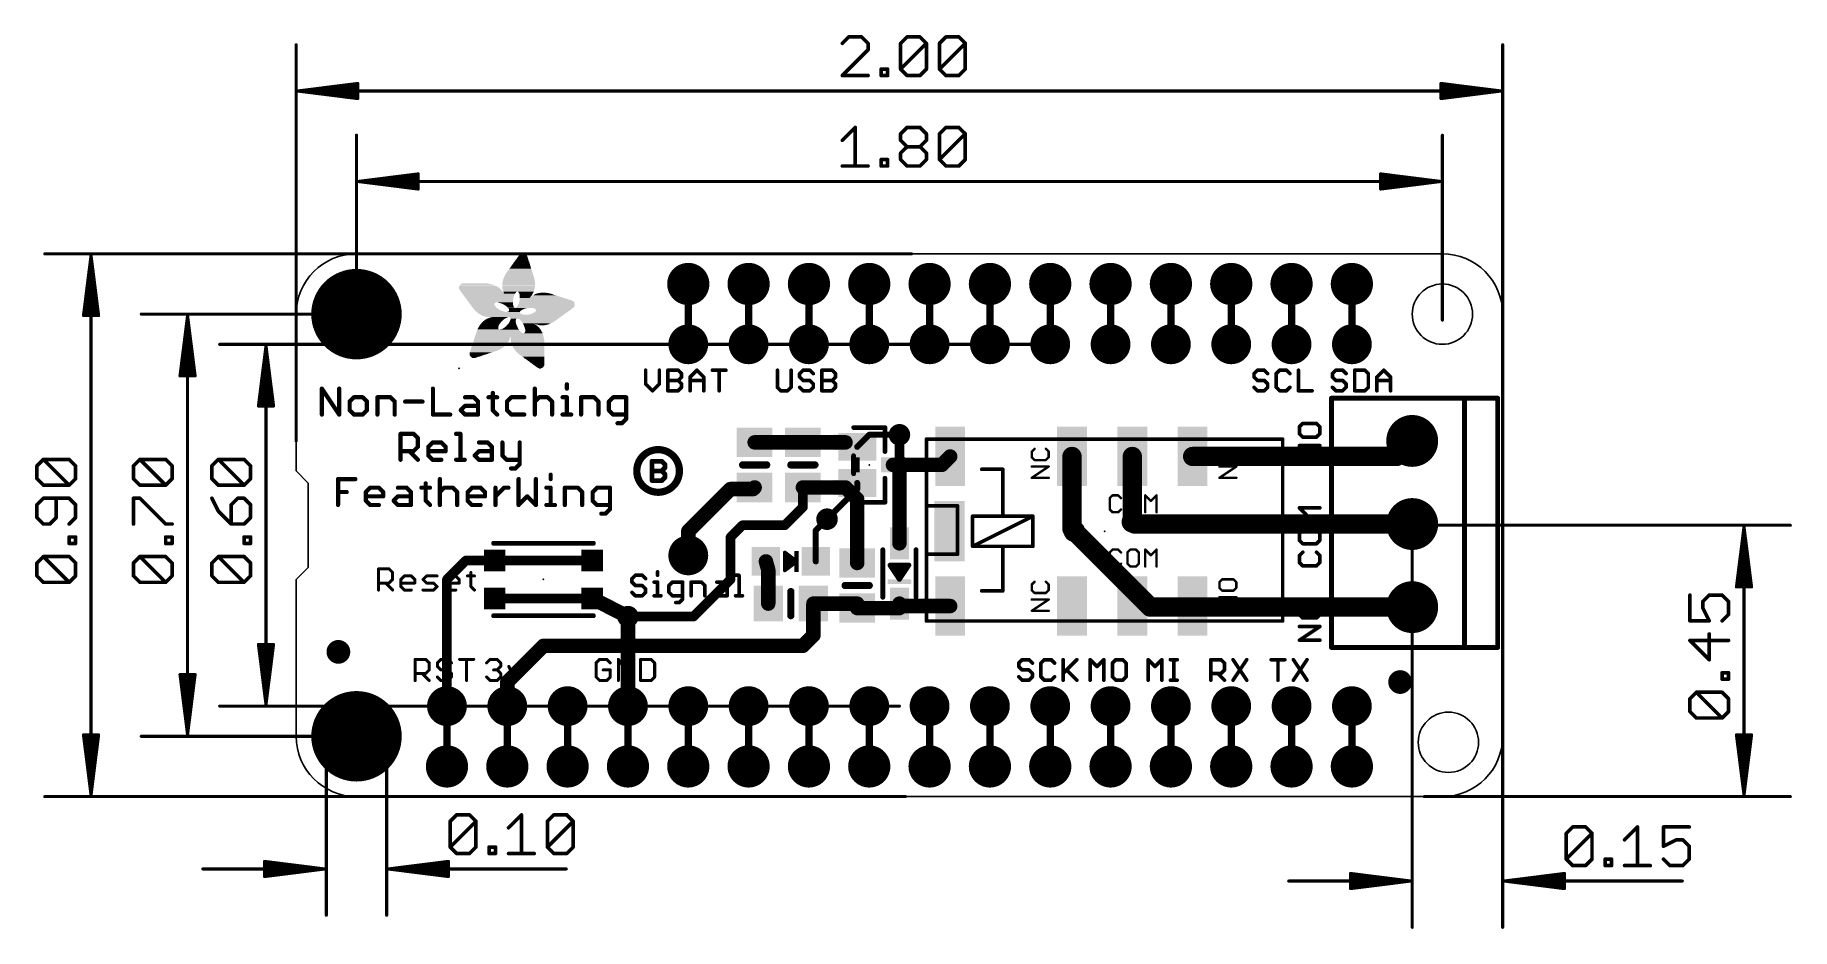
# Model space of a CAD drawing. Extents: x -11 to 63, y -5.6 to 32.1.
import ezdxf

# ---------------------------------------------------------------- set-up
doc = ezdxf.new("R2010")
doc.units = 0
for name, color, linetype in [('1', 12, 'CONTINUOUS'), ('16', 132, 'CONTINUOUS'), ('17', 110, 'CONTINUOUS'), ('18', 110, 'CONTINUOUS'), ('20', 53, 'CONTINUOUS'), ('21', 40, 'CONTINUOUS'), ('23', 53, 'CONTINUOUS'), ('47', 253, 'CONTINUOUS')]:
    doc.layers.add(name, color=color, linetype=linetype)

# ---------------------------------------------------------------- blocks, each defined once
blk = doc.blocks.new('RECT')
blk.add_solid([(-0.5, -0.5), (0.5, -0.5), (-0.5, 0.5), (0.5, 0.5)])
blk = doc.blocks.new('PIE')
at = {"const_width": 0.5}
blk.add_lwpolyline([(0, -0.25, 1), (0, 0.25, 1), (0, -0.25)], format="xyb", dxfattribs=at)
blk = doc.blocks.new('ROUNDP')
at = {"const_width": 0.5}
blk.add_lwpolyline([(0, -0.25, 1), (0, 0.25, 1), (0, -0.25)], format="xyb", dxfattribs=at)
blk = doc.blocks.new('ROUNDV')
at = {"const_width": 0.5}
blk.add_lwpolyline([(0, -0.25, 1), (0, 0.25, 1), (0, -0.25)], format="xyb", dxfattribs=at)

msp = doc.modelspace()

# ---------------------------------------------------------------- linework, layer by layer
at = {"layer": '1'}
for points, const_width in [([(16.51, 21.59), (16.51, 19.05)], 0.3048), ([(19.05, 19.05), (19.05, 21.59)], 0.3048), ([(21.59, 19.05), (21.59, 21.59)], 0.3048), ([(24.13, 19.05), (24.13, 21.59)], 0.3048), ([(26.67, 19.05), (26.67, 21.59)], 0.3048), ([(29.21, 19.05), (29.21, 21.59)], 0.3048), ([(31.75, 19.05), (31.75, 21.59)], 0.3048), ([(34.29, 19.05), (34.29, 21.59)], 0.3048), ([(36.83, 19.05), (36.83, 21.59)], 0.3048), ([(39.37, 19.05), (39.37, 21.59)], 0.3048), ([(41.91, 19.05), (41.91, 21.59)], 0.3048), ([(44.45, 21.59), (44.45, 19.05)], 0.3048), ([(21.336, 14.92), (19.304, 14.92)], 0.6096), ([(23.13, 14.92), (21.336, 14.92)], 0.6096), ([(25.4, 15.24), (25.4, 14.224)], 0.4064), ([(46.99, 14.98), (46.336, 14.326)], 0.8128), ([(25.654, 13.97), (25.13, 13.97)], 0.6096), ([(25.4, 13.97), (25.13, 13.97)], 0.6096), ([(25.4, 10.668), (25.4, 13.97)], 0.6096), ([(25.4, 14.224), (25.654, 13.97)], 0.4064), ([(27.18, 13.97), (25.654, 13.97)], 0.6096), ([(27.536, 14.326), (27.18, 13.97)], 0.6096), ([(32.666, 14.326), (32.666, 11.276)], 0.8128), ([(35.206, 14.326), (35.206, 11.5708)], 0.8128), ([(46.336, 14.326), (37.746, 14.326)], 0.8128), ([(19.238, 12.954), (19.304, 13.02)], 0.6096), ([(23.13, 13.02), (21.336, 13.02)], 0.6096), ([(23.622, 12.528), (23.13, 13.02)], 0.6096), ([(16.51, 11.176), (18.288, 12.954)], 0.6096), ([(18.288, 12.954), (19.238, 12.954)], 0.6096), ([(21.336, 12.192), (21.336, 13.02)], 0.4064), ([(23.622, 9.84), (23.622, 12.528)], 0.6096), ([(20.574, 11.43), (21.336, 12.192)], 0.4064), ([(16.51, 10.16), (16.51, 11.176)], 0.6096), ([(18.288, 10.922), (18.796, 11.43)], 0.4064), ([(18.288, 9.144), (18.288, 10.922)], 0.4064), ([(18.796, 11.43), (20.574, 11.43)], 0.4064), ([(21.878, 11.21), (22.352, 11.684)], 0.254), ([(21.878, 9.906), (21.878, 11.21)], 0.254), ([(32.666, 11.276), (32.766, 11.176)], 0.8128), ([(7.15, 9.944), (6.35, 9.144)], 0.4064), ([(8.364, 9.944), (7.15, 9.944)], 0.4064), ([(12.464, 9.944), (8.364, 9.944)], 0.4064), ([(19.878, 9.552), (19.778, 9.906)], 0.6096), ([(19.878, 8.128), (19.878, 9.552)], 0.6096), ([(6.35, 9.144), (6.35, 3.81)], 0.4064), ([(16.726, 7.582), (18.288, 9.144)], 0.4064), ([(12.464, 8.344), (8.364, 8.344)], 0.4064), ([(13.97, 7.582), (12.464, 8.344)], 0.6096), ([(23.622, 8.128), (21.778, 8.128)], 0.6096), ([(21.778, 8.128), (21.778, 6.792)], 0.6096), ([(23.622, 7.94), (23.622, 8.128)], 0.6096), ([(25.4, 7.94), (23.622, 7.94)], 0.6096), ([(25.4, 8.128), (25.4, 8.026)], 0.6096), ([(25.4, 8.128), (25.4, 7.94)], 0.6096), ([(25.4, 8.026), (27.536, 8.026)], 0.6096), ([(13.97, 7.582), (16.726, 7.582)], 0.4064), ([(21.778, 6.792), (21.336, 6.35)], 0.6096), ([(10.414, 6.35), (8.89, 4.826)], 0.6096), ([(21.336, 6.35), (10.414, 6.35)], 0.6096), ([(8.89, 4.826), (8.89, 3.81)], 0.6096), ([(6.35, 3.81), (6.35, 1.27)], 0.3048), ([(8.89, 3.81), (8.89, 1.27)], 0.3048), ([(11.43, 1.27), (11.43, 3.81)], 0.3048), ([(13.97, 1.27), (13.97, 3.81)], 0.3048), ([(16.51, 1.27), (16.51, 3.81)], 0.3048), ([(19.05, 1.27), (19.05, 3.81)], 0.3048), ([(21.59, 1.27), (21.59, 3.81)], 0.3048), ([(24.13, 3.81), (24.13, 1.27)], 0.3048), ([(26.67, 1.27), (26.67, 3.81)], 0.3048), ([(29.21, 1.27), (29.21, 3.81)], 0.3048), ([(31.75, 3.81), (31.75, 1.27)], 0.3048), ([(34.29, 1.27), (34.29, 3.81)], 0.3048), ([(36.83, 3.81), (36.83, 1.27)], 0.3048), ([(39.37, 1.27), (39.37, 3.81)], 0.3048), ([(41.91, 3.81), (41.91, 1.27)], 0.3048), ([(44.45, 3.81), (44.45, 1.27)], 0.3048)]:
    msp.add_lwpolyline(points, dxfattribs=dict(at, const_width=const_width))
for points, const_width in [([(16.5862, 21.59, 1), (16.4338, 21.59)], 0.1524), ([(19.1262, 21.59, 1), (18.9738, 21.59)], 0.1524), ([(21.6662, 21.59, 1), (21.5138, 21.59)], 0.1524), ([(24.2062, 21.59, 1), (24.0538, 21.59)], 0.1524), ([(26.7462, 21.59, 1), (26.5938, 21.59)], 0.1524), ([(29.2862, 21.59, 1), (29.1338, 21.59)], 0.1524), ([(31.8262, 21.59, 1), (31.6738, 21.59)], 0.1524), ([(34.3662, 21.59, 1), (34.2138, 21.59)], 0.1524), ([(36.9062, 21.59, 1), (36.7538, 21.59)], 0.1524), ([(39.4462, 21.59, 1), (39.2938, 21.59)], 0.1524), ([(41.9862, 21.59, 1), (41.8338, 21.59)], 0.1524), ([(44.5262, 21.59, 1), (44.3738, 21.59)], 0.1524), ([(16.4338, 19.05, 1), (16.5862, 19.05)], 0.1524), ([(18.9738, 19.05, 1), (19.1262, 19.05)], 0.1524), ([(21.5138, 19.05, 1), (21.6662, 19.05)], 0.1524), ([(24.0538, 19.05, 1), (24.2062, 19.05)], 0.1524), ([(26.5938, 19.05, 1), (26.7462, 19.05)], 0.1524), ([(29.1338, 19.05, 1), (29.2862, 19.05)], 0.1524), ([(31.6738, 19.05, 1), (31.8262, 19.05)], 0.1524), ([(34.2138, 19.05, 1), (34.3662, 19.05)], 0.1524), ([(36.7538, 19.05, 1), (36.9062, 19.05)], 0.1524), ([(39.2938, 19.05, 1), (39.4462, 19.05)], 0.1524), ([(41.8338, 19.05, 1), (41.9862, 19.05)], 0.1524), ([(44.3738, 19.05, 1), (44.5262, 19.05)], 0.1524), ([(19.304, 15.0724, 1), (19.304, 14.7676)], 0.3048), ([(21.336, 15.0724, 1), (21.336, 14.7676)], 0.3048), ([(21.336, 14.7676, 1), (21.336, 15.0724)], 0.3048), ([(23.13, 14.7676, 1), (23.13, 15.0724)], 0.3048), ([(25.5016, 15.24, 1), (25.2984, 15.24)], 0.2032), ([(47.1337, 14.8363, 1), (46.8463, 15.1237)], 0.4064), ([(25.13, 14.1224, 1), (25.13, 13.8176)], 0.3048), ([(25.13, 14.1224, 1), (25.13, 13.8176)], 0.3048), ([(25.5524, 13.97, 1), (25.2476, 13.97)], 0.3048), ([(25.2984, 14.224, 1), (25.5016, 14.224)], 0.2032), ([(25.4718, 14.2958, 1), (25.3282, 14.1522)], 0.2032), ([(25.4, 13.8176, 1), (25.4, 14.1224)], 0.3048), ([(25.654, 14.1224, 1), (25.654, 13.8176)], 0.3048), ([(25.5822, 13.8982, 1), (25.7258, 14.0418)], 0.2032), ([(25.654, 13.8176, 1), (25.654, 14.1224)], 0.3048), ([(27.0722, 14.0778, 1), (27.2878, 13.8622)], 0.3048), ([(27.18, 13.8176, 1), (27.18, 14.1224)], 0.3048), ([(27.6438, 14.2182, 1), (27.4282, 14.4338)], 0.3048), ([(32.8692, 14.326, 1), (32.4628, 14.326)], 0.4064), ([(35.4092, 14.326, 1), (35.0028, 14.326)], 0.4064), ([(37.746, 14.5292, 1), (37.746, 14.1228)], 0.4064), ([(46.1923, 14.4697, 1), (46.4797, 14.1823)], 0.4064), ([(46.336, 14.1228, 1), (46.336, 14.5292)], 0.4064), ([(19.4118, 12.9122, 1), (19.1962, 13.1278)], 0.3048), ([(21.336, 13.1724, 1), (21.336, 12.8676)], 0.3048), ([(23.2378, 13.1278, 1), (23.0222, 12.9122)], 0.3048), ([(23.13, 12.8676, 1), (23.13, 13.1724)], 0.3048), ([(18.288, 13.1064, 1), (18.288, 12.8016)], 0.3048), ([(18.3958, 12.8462, 1), (18.1802, 13.0618)], 0.3048), ([(19.1302, 13.0618, 1), (19.3458, 12.8462)], 0.3048), ([(19.238, 12.8016, 1), (19.238, 13.1064)], 0.3048), ([(21.4376, 13.02, 1), (21.2344, 13.02)], 0.2032), ([(23.7744, 12.528, 1), (23.4696, 12.528)], 0.3048), ([(23.5142, 12.4202, 1), (23.7298, 12.6358)], 0.3048), ([(21.2344, 12.192, 1), (21.4376, 12.192)], 0.2032), ([(21.4078, 12.1202, 1), (21.2642, 12.2638)], 0.2032), ([(16.4022, 11.2838, 1), (16.6178, 11.0682)], 0.3048), ([(16.6624, 11.176, 1), (16.3576, 11.176)], 0.3048), ([(18.3896, 10.922, 1), (18.1864, 10.922)], 0.2032), ([(18.2162, 10.9938, 1), (18.3598, 10.8502)], 0.2032), ([(18.796, 11.5316, 1), (18.796, 11.3284)], 0.2032), ([(18.8678, 11.3582, 1), (18.7242, 11.5018)], 0.2032), ([(20.5022, 11.5018, 1), (20.6458, 11.3582)], 0.2032), ([(20.574, 11.3284, 1), (20.574, 11.5316)], 0.2032), ([(21.9415, 11.21, 1), (21.8145, 11.21)], 0.127), ([(21.8331, 11.2549, 1), (21.9229, 11.1651)], 0.127), ([(22.3969, 11.6391, 1), (22.3071, 11.7289)], 0.127), ([(32.8097, 11.4197, 1), (32.5223, 11.1323)], 0.4064), ([(32.4628, 11.276, 1), (32.8692, 11.276)], 0.4064), ([(32.6223, 11.0323, 1), (32.9097, 11.3197)], 0.4064), ([(35.0028, 11.5708, 1), (35.4092, 11.5708)], 0.4064), ([(25.2476, 10.668, 1), (25.5524, 10.668)], 0.3048), ([(7.15, 10.0456, 1), (7.15, 9.8424)], 0.2032), ([(7.2218, 9.8722, 1), (7.0782, 10.0158)], 0.2032), ([(8.364, 10.0456, 1), (8.364, 9.8424)], 0.2032), ([(8.364, 9.8424, 1), (8.364, 10.0456)], 0.2032), ([(12.464, 9.8424, 1), (12.464, 10.0456)], 0.2032), ([(16.3576, 10.16, 1), (16.6624, 10.16)], 0.3048), ([(19.9247, 9.9474, 1), (19.6313, 9.8646)], 0.3048), ([(20.0304, 9.552, 1), (19.7256, 9.552)], 0.3048), ([(19.7313, 9.5106, 1), (20.0247, 9.5934)], 0.3048), ([(21.8145, 9.906, 1), (21.9415, 9.906)], 0.127), ([(23.4696, 9.84, 1), (23.7744, 9.84)], 0.3048), ([(6.4516, 9.144, 1), (6.2484, 9.144)], 0.2032), ([(6.2782, 9.2158, 1), (6.4218, 9.0722)], 0.2032), ([(18.1864, 9.144, 1), (18.3896, 9.144)], 0.2032), ([(18.3598, 9.0722, 1), (18.2162, 9.2158)], 0.2032), ([(8.364, 8.4456, 1), (8.364, 8.2424)], 0.2032), ([(12.5328, 8.48, 1), (12.3952, 8.208)], 0.3048), ([(12.464, 8.2424, 1), (12.464, 8.4456)], 0.2032), ([(19.7256, 8.128, 1), (20.0304, 8.128)], 0.3048), ([(21.778, 8.2804, 1), (21.778, 7.9756)], 0.3048), ([(21.9304, 8.128, 1), (21.6256, 8.128)], 0.3048), ([(23.7744, 8.128, 1), (23.4696, 8.128)], 0.3048), ([(23.622, 8.0924, 1), (23.622, 7.7876)], 0.3048), ([(23.622, 7.9756, 1), (23.622, 8.2804)], 0.3048), ([(25.5524, 8.128, 1), (25.2476, 8.128)], 0.3048), ([(25.5524, 8.128, 1), (25.2476, 8.128)], 0.3048), ([(25.4, 8.1784, 1), (25.4, 7.8736)], 0.3048), ([(25.2476, 8.026, 1), (25.5524, 8.026)], 0.3048), ([(25.4, 7.7876, 1), (25.4, 8.0924)], 0.3048), ([(27.536, 7.8736, 1), (27.536, 8.1784)], 0.3048), ([(13.9012, 7.446, 1), (14.0388, 7.718)], 0.3048), ([(13.97, 7.6836, 1), (13.97, 7.4804)], 0.2032), ([(16.6542, 7.6538, 1), (16.7978, 7.5102)], 0.2032), ([(16.726, 7.4804, 1), (16.726, 7.6836)], 0.2032), ([(23.4696, 7.94, 1), (23.7744, 7.94)], 0.3048), ([(25.2476, 7.94, 1), (25.5524, 7.94)], 0.3048), ([(21.6256, 6.792, 1), (21.9304, 6.792)], 0.3048), ([(21.8858, 6.6842, 1), (21.6702, 6.8998)], 0.3048), ([(10.414, 6.5024, 1), (10.414, 6.1976)], 0.3048), ([(10.5218, 6.2422, 1), (10.3062, 6.4578)], 0.3048), ([(21.2282, 6.4578, 1), (21.4438, 6.2422)], 0.3048), ([(21.336, 6.1976, 1), (21.336, 6.5024)], 0.3048), ([(8.7822, 4.9338, 1), (8.9978, 4.7182)], 0.3048), ([(9.0424, 4.826, 1), (8.7376, 4.826)], 0.3048), ([(6.2484, 3.81, 1), (6.4516, 3.81)], 0.2032), ([(6.4262, 3.81, 1), (6.2738, 3.81)], 0.1524), ([(8.7376, 3.81, 1), (9.0424, 3.81)], 0.3048), ([(8.9662, 3.81, 1), (8.8138, 3.81)], 0.1524), ([(11.5062, 3.81, 1), (11.3538, 3.81)], 0.1524), ([(14.0462, 3.81, 1), (13.8938, 3.81)], 0.1524), ([(16.5862, 3.81, 1), (16.4338, 3.81)], 0.1524), ([(19.1262, 3.81, 1), (18.9738, 3.81)], 0.1524), ([(21.6662, 3.81, 1), (21.5138, 3.81)], 0.1524), ([(24.2062, 3.81, 1), (24.0538, 3.81)], 0.1524), ([(26.7462, 3.81, 1), (26.5938, 3.81)], 0.1524), ([(29.2862, 3.81, 1), (29.1338, 3.81)], 0.1524), ([(31.8262, 3.81, 1), (31.6738, 3.81)], 0.1524), ([(34.3662, 3.81, 1), (34.2138, 3.81)], 0.1524), ([(36.9062, 3.81, 1), (36.7538, 3.81)], 0.1524), ([(39.4462, 3.81, 1), (39.2938, 3.81)], 0.1524), ([(41.9862, 3.81, 1), (41.8338, 3.81)], 0.1524), ([(44.5262, 3.81, 1), (44.3738, 3.81)], 0.1524), ([(6.2738, 1.27, 1), (6.4262, 1.27)], 0.1524), ([(8.8138, 1.27, 1), (8.9662, 1.27)], 0.1524), ([(11.3538, 1.27, 1), (11.5062, 1.27)], 0.1524), ([(13.8938, 1.27, 1), (14.0462, 1.27)], 0.1524), ([(16.4338, 1.27, 1), (16.5862, 1.27)], 0.1524), ([(18.9738, 1.27, 1), (19.1262, 1.27)], 0.1524), ([(21.5138, 1.27, 1), (21.6662, 1.27)], 0.1524), ([(24.0538, 1.27, 1), (24.2062, 1.27)], 0.1524), ([(26.5938, 1.27, 1), (26.7462, 1.27)], 0.1524), ([(29.1338, 1.27, 1), (29.2862, 1.27)], 0.1524), ([(31.6738, 1.27, 1), (31.8262, 1.27)], 0.1524), ([(34.2138, 1.27, 1), (34.3662, 1.27)], 0.1524), ([(36.7538, 1.27, 1), (36.9062, 1.27)], 0.1524), ([(39.2938, 1.27, 1), (39.4462, 1.27)], 0.1524), ([(41.8338, 1.27, 1), (41.9862, 1.27)], 0.1524), ([(44.3738, 1.27, 1), (44.5262, 1.27)], 0.1524)]:
    msp.add_lwpolyline(points, format="xyb", dxfattribs=dict(at, const_width=const_width))
at = {"layer": '16'}
for points, const_width in [([(23.622, 14.732), (24.13, 15.24)], 0.254), ([(24.13, 15.24), (25.4, 15.24)], 0.254), ([(23.622, 12.954), (23.622, 13.208)], 0.254), ([(22.352, 11.684), (23.622, 12.954)], 0.254), ([(35.206, 11.5708), (35.2968, 11.48)], 0.8128), ([(35.2968, 11.48), (46.99, 11.48)], 0.8128), ([(32.766, 11.176), (35.962, 7.98)], 0.8128), ([(35.962, 7.98), (46.99, 7.98)], 0.8128), ([(13.97, 3.81), (13.97, 7.582)], 0.6096)]:
    msp.add_lwpolyline(points, dxfattribs=dict(at, const_width=const_width))
for points, const_width in [([(23.5771, 14.7769, 1), (23.6669, 14.6871)], 0.127), ([(24.13, 15.3035, 1), (24.13, 15.1765)], 0.127), ([(24.1749, 15.1951, 1), (24.0851, 15.2849)], 0.127), ([(25.4, 15.1765, 1), (25.4, 15.3035)], 0.127), ([(23.6855, 13.208, 1), (23.5585, 13.208)], 0.127), ([(23.5585, 12.954, 1), (23.6855, 12.954)], 0.127), ([(23.6669, 12.9091, 1), (23.5771, 12.9989)], 0.127), ([(35.3497, 11.7145, 1), (35.0623, 11.4271)], 0.4064), ([(35.2968, 11.6832, 1), (35.2968, 11.2768)], 0.4064), ([(46.99, 11.2768, 1), (46.99, 11.6832)], 0.4064), ([(22.3071, 11.7289, 1), (22.3969, 11.6391)], 0.127), ([(32.9097, 11.3197, 1), (32.6223, 11.0323)], 0.4064), ([(35.1531, 11.3363, 1), (35.4405, 11.6237)], 0.4064), ([(35.962, 8.1832, 1), (35.962, 7.7768)], 0.4064), ([(35.8183, 7.8363, 1), (36.1057, 8.1237)], 0.4064), ([(46.99, 7.7768, 1), (46.99, 8.1832)], 0.4064), ([(14.1224, 7.582, 1), (13.8176, 7.582)], 0.3048), ([(13.8176, 3.81, 1), (14.1224, 3.81)], 0.3048)]:
    msp.add_lwpolyline(points, format="xyb", dxfattribs=dict(at, const_width=const_width))
at = {"layer": '20'}
for p, q in [((48.26, 22.86), (2.54, 22.86)), ((0, 20.32), (0, 13.716)), ((50.8, 2.54), (50.8, 20.32)), ((0, 13.716), (0.508, 13.208)), ((0.508, 13.208), (0.508, 9.652)), ((0.508, 9.652), (0, 9.144)), ((0, 9.144), (0, 2.54)), ((2.54, 0), (48.26, 0))]:
    msp.add_line(p, q, dxfattribs=at)
for centre in [(48.26, 20.32), (48.514, 2.286)]:
    msp.add_circle(centre, 1.27, dxfattribs=at)
for centre, start, end in [((2.54, 20.32), 90, 180), ((48.26, 20.32), 0, 90), ((2.54, 2.54), 180, 270), ((48.26, 2.54), 270, 0)]:
    msp.add_arc(centre, 2.54, start, end, dxfattribs=at)
at = {"layer": '21'}
for points, const_width in [([(14.7152, 17.9585), (14.7152, 17.3823)], 0.1524), ([(15.2914, 17.3823), (15.2914, 17.9585)], 0.1524), ([(15.6507, 17.0942), (15.6507, 17.9585)], 0.1524), ([(15.6507, 17.9585), (16.0829, 17.9585)], 0.1524), ([(16.0829, 17.9585), (16.2269, 17.8145)], 0.1524), ([(16.2269, 17.8145), (16.2269, 17.6704)], 0.1524), ([(16.5862, 17.6704), (16.8743, 17.9585)], 0.1524), ([(16.8743, 17.9585), (17.1624, 17.6704)], 0.1524), ([(17.5217, 17.9585), (18.0979, 17.9585)], 0.1524), ([(17.8098, 17.0942), (17.8098, 17.9585)], 0.1524), ([(20.2629, 17.9585), (20.2629, 17.2383)], 0.1524), ([(20.8391, 17.2383), (20.8391, 17.9585)], 0.1524), ([(21.3425, 17.9585), (21.1984, 17.8145)], 0.1524), ([(21.1984, 17.8145), (21.1984, 17.6704)], 0.1524), ([(21.6306, 17.9585), (21.3425, 17.9585)], 0.1524), ([(21.7747, 17.8145), (21.6306, 17.9585)], 0.1524), ([(22.134, 17.0942), (22.134, 17.9585)], 0.1524), ([(22.134, 17.9585), (22.5661, 17.9585)], 0.1524), ([(22.5661, 17.9585), (22.7102, 17.8145)], 0.1524), ([(22.7102, 17.8145), (22.7102, 17.6704)], 0.1524), ([(40.473, 17.9585), (40.3289, 17.8145)], 0.1524), ([(40.3289, 17.8145), (40.3289, 17.6704)], 0.1524), ([(40.7611, 17.9585), (40.473, 17.9585)], 0.1524), ([(40.9051, 17.8145), (40.7611, 17.9585)], 0.1524), ([(41.4085, 17.9585), (41.2644, 17.8145)], 0.1524), ([(41.2644, 17.8145), (41.2644, 17.2383)], 0.1524), ([(41.6966, 17.9585), (41.4085, 17.9585)], 0.1524), ([(41.8407, 17.8145), (41.6966, 17.9585)], 0.1524), ([(42.2, 17.9585), (42.2, 17.0942)], 0.1524), ([(43.775, 17.9585), (43.6309, 17.8145)], 0.1524), ([(43.6309, 17.8145), (43.6309, 17.6704)], 0.1524), ([(44.0631, 17.9585), (43.775, 17.9585)], 0.1524), ([(44.2071, 17.8145), (44.0631, 17.9585)], 0.1524), ([(44.5664, 17.9585), (44.5664, 17.0942)], 0.1524), ([(44.9986, 17.9585), (44.5664, 17.9585)], 0.1524), ([(45.1427, 17.8145), (44.9986, 17.9585)], 0.1524), ([(45.1427, 17.2383), (45.1427, 17.8145)], 0.1524), ([(45.502, 17.6704), (45.7901, 17.9585)], 0.1524), ([(45.7901, 17.9585), (46.0782, 17.6704)], 0.1524), ([(1.0823, 16.0909), (1.0823, 17.184)], 0.1778), ([(1.0823, 17.184), (1.8111, 16.0909)], 0.1778), ([(1.8111, 16.0909), (1.8111, 17.184)], 0.1778), ([(5.7599, 17.184), (5.7599, 16.0909)], 0.1778), ([(8.2809, 17.0018), (8.2809, 16.2731)], 0.1778), ([(10.0477, 17.184), (10.0477, 16.0909)], 0.1778), ([(11.3993, 17.3662), (11.3993, 17.184)], 0.1778), ([(14.7152, 17.3823), (15.0033, 17.0942)], 0.1524), ([(15.0033, 17.0942), (15.2914, 17.3823)], 0.1524), ([(15.6507, 17.5264), (16.0829, 17.5264)], 0.1524), ([(16.0829, 17.0942), (15.6507, 17.0942)], 0.1524), ([(16.2269, 17.6704), (16.0829, 17.5264)], 0.1524), ([(16.0829, 17.5264), (16.2269, 17.3823)], 0.1524), ([(16.2269, 17.2383), (16.0829, 17.0942)], 0.1524), ([(16.2269, 17.3823), (16.2269, 17.2383)], 0.1524), ([(16.5862, 17.0942), (16.5862, 17.6704)], 0.1524), ([(16.5862, 17.5264), (17.1624, 17.5264)], 0.1524), ([(17.1624, 17.6704), (17.1624, 17.0942)], 0.1524), ([(20.2629, 17.2383), (20.407, 17.0942)], 0.1524), ([(20.407, 17.0942), (20.6951, 17.0942)], 0.1524), ([(20.6951, 17.0942), (20.8391, 17.2383)], 0.1524), ([(21.1984, 17.6704), (21.3425, 17.5264)], 0.1524), ([(21.3425, 17.0942), (21.1984, 17.2383)], 0.1524), ([(21.3425, 17.5264), (21.6306, 17.5264)], 0.1524), ([(21.6306, 17.0942), (21.3425, 17.0942)], 0.1524), ([(21.6306, 17.5264), (21.7747, 17.3823)], 0.1524), ([(21.7747, 17.2383), (21.6306, 17.0942)], 0.1524), ([(21.7747, 17.3823), (21.7747, 17.2383)], 0.1524), ([(22.134, 17.5264), (22.5661, 17.5264)], 0.1524), ([(22.5661, 17.0942), (22.134, 17.0942)], 0.1524), ([(22.7102, 17.6704), (22.5661, 17.5264)], 0.1524), ([(22.5661, 17.5264), (22.7102, 17.3823)], 0.1524), ([(22.7102, 17.2383), (22.5661, 17.0942)], 0.1524), ([(22.7102, 17.3823), (22.7102, 17.2383)], 0.1524), ([(40.3289, 17.6704), (40.473, 17.5264)], 0.1524), ([(40.473, 17.0942), (40.3289, 17.2383)], 0.1524), ([(40.473, 17.5264), (40.7611, 17.5264)], 0.1524), ([(40.7611, 17.0942), (40.473, 17.0942)], 0.1524), ([(40.7611, 17.5264), (40.9051, 17.3823)], 0.1524), ([(40.9051, 17.2383), (40.7611, 17.0942)], 0.1524), ([(40.9051, 17.3823), (40.9051, 17.2383)], 0.1524), ([(41.2644, 17.2383), (41.4085, 17.0942)], 0.1524), ([(41.4085, 17.0942), (41.6966, 17.0942)], 0.1524), ([(41.6966, 17.0942), (41.8407, 17.2383)], 0.1524), ([(42.2, 17.0942), (42.7762, 17.0942)], 0.1524), ([(43.6309, 17.6704), (43.775, 17.5264)], 0.1524), ([(43.775, 17.0942), (43.6309, 17.2383)], 0.1524), ([(43.775, 17.5264), (44.0631, 17.5264)], 0.1524), ([(44.0631, 17.0942), (43.775, 17.0942)], 0.1524), ([(44.0631, 17.5264), (44.2071, 17.3823)], 0.1524), ([(44.2071, 17.2383), (44.0631, 17.0942)], 0.1524), ([(44.2071, 17.3823), (44.2071, 17.2383)], 0.1524), ([(44.5664, 17.0942), (44.9986, 17.0942)], 0.1524), ([(44.9986, 17.0942), (45.1427, 17.2383)], 0.1524), ([(45.502, 17.0942), (45.502, 17.6704)], 0.1524), ([(45.502, 17.5264), (46.0782, 17.5264)], 0.1524), ([(46.0782, 17.6704), (46.0782, 17.0942)], 0.1524), ([(2.4339, 16.8197), (2.2517, 16.6375)], 0.1778), ([(2.2517, 16.6375), (2.2517, 16.2731)], 0.1778), ([(2.2517, 16.2731), (2.4339, 16.0909)], 0.1778), ([(2.7983, 16.8197), (2.4339, 16.8197)], 0.1778), ([(2.9805, 16.6375), (2.7983, 16.8197)], 0.1778), ([(2.7983, 16.0909), (2.9805, 16.2731)], 0.1778), ([(2.9805, 16.2731), (2.9805, 16.6375)], 0.1778), ([(3.4211, 16.0909), (3.4211, 16.8197)], 0.1778), ([(3.4211, 16.8197), (3.9677, 16.8197)], 0.1778), ([(3.9677, 16.8197), (4.1498, 16.6375)], 0.1778), ([(4.1498, 16.6375), (4.1498, 16.0909)], 0.1778), ([(4.5905, 16.6375), (5.3192, 16.6375)], 0.1778), ([(6.9293, 16.2731), (7.1115, 16.4553)], 0.1778), ([(7.1115, 16.0909), (6.9293, 16.2731)], 0.1778), ([(7.1115, 16.8197), (7.4759, 16.8197)], 0.1778), ([(7.1115, 16.4553), (7.658, 16.4553)], 0.1778), ([(7.4759, 16.8197), (7.658, 16.6375)], 0.1778), ([(7.658, 16.6375), (7.658, 16.0909)], 0.1778), ([(8.0987, 16.8197), (8.4631, 16.8197)], 0.1778), ([(8.2809, 16.2731), (8.4631, 16.0909)], 0.1778), ([(9.0605, 16.8197), (8.8783, 16.6375)], 0.1778), ([(8.8783, 16.6375), (8.8783, 16.2731)], 0.1778), ([(8.8783, 16.2731), (9.0605, 16.0909)], 0.1778), ([(9.607, 16.8197), (9.0605, 16.8197)], 0.1778), ([(10.0477, 16.6375), (10.2299, 16.8197)], 0.1778), ([(10.2299, 16.8197), (10.5942, 16.8197)], 0.1778), ([(10.5942, 16.8197), (10.7764, 16.6375)], 0.1778), ([(10.7764, 16.6375), (10.7764, 16.0909)], 0.1778), ([(11.2171, 16.8197), (11.3993, 16.8197)], 0.1778), ([(11.3993, 16.8197), (11.3993, 16.0909)], 0.1778), ([(11.9967, 16.0909), (11.9967, 16.8197)], 0.1778), ([(11.9967, 16.8197), (12.5432, 16.8197)], 0.1778), ([(12.5432, 16.8197), (12.7254, 16.6375)], 0.1778), ([(12.7254, 16.6375), (12.7254, 16.0909)], 0.1778), ([(13.3483, 16.8197), (13.1661, 16.6375)], 0.1778), ([(13.1661, 16.6375), (13.1661, 16.2731)], 0.1778), ([(13.1661, 16.2731), (13.3483, 16.0909)], 0.1778), ([(13.8948, 16.8197), (13.3483, 16.8197)], 0.1778), ([(13.8948, 15.9087), (13.8948, 16.8197)], 0.1778), ([(49.19, 16.78), (43.59, 16.78)], 0.2032), ([(43.59, 16.78), (43.59, 6.28)], 0.2032), ([(50.59, 16.78), (49.19, 16.78)], 0.2032), ([(49.19, 6.28), (49.19, 16.78)], 0.2032), ([(50.59, 6.28), (50.59, 16.78)], 0.2032), ([(2.4339, 16.0909), (2.7983, 16.0909)], 0.1778), ([(5.7599, 16.0909), (6.4886, 16.0909)], 0.1778), ([(7.658, 16.0909), (7.1115, 16.0909)], 0.1778), ([(9.0605, 16.0909), (9.607, 16.0909)], 0.1778), ([(11.2171, 16.0909), (11.5815, 16.0909)], 0.1778), ([(13.3483, 16.0909), (13.8948, 16.0909)], 0.1778), ([(13.5304, 15.7265), (13.7126, 15.7265)], 0.1778), ([(13.7126, 15.7265), (13.8948, 15.9087)], 0.1778), ([(23.4776, 15.5424), (24.7904, 15.5424)], 0.2032), ([(24.7904, 15.5424), (24.7904, 14.5336)], 0.2032), ([(42.3835, 15.7189), (42.2395, 15.5749)], 0.1524), ([(42.2395, 15.5749), (42.2395, 15.2867)], 0.1524), ([(42.9597, 15.7189), (42.3835, 15.7189)], 0.1524), ([(43.1038, 15.5749), (42.9597, 15.7189)], 0.1524), ([(43.1038, 15.2867), (43.1038, 15.5749)], 0.1524), ([(4.3956, 14.1859), (4.3956, 15.279)], 0.1778), ([(4.3956, 15.279), (4.9422, 15.279)], 0.1778), ([(4.9422, 15.279), (5.1244, 15.0968)], 0.1778), ([(5.1244, 14.7325), (4.9422, 14.5503)], 0.1778), ([(5.1244, 15.0968), (5.1244, 14.7325)], 0.1778), ([(5.565, 14.7325), (5.7472, 14.9147)], 0.1778), ([(5.565, 14.3681), (5.565, 14.7325)], 0.1778), ([(5.7472, 14.9147), (6.1116, 14.9147)], 0.1778), ([(6.1116, 14.9147), (6.2938, 14.7325)], 0.1778), ([(6.2938, 14.7325), (6.2938, 14.5503)], 0.1778), ([(6.7344, 15.279), (6.9166, 15.279)], 0.1778), ([(6.9166, 15.279), (6.9166, 14.1859)], 0.1778), ([(7.6962, 14.9147), (8.0606, 14.9147)], 0.1778), ([(8.0606, 14.9147), (8.2427, 14.7325)], 0.1778), ([(8.2427, 14.7325), (8.2427, 14.1859)], 0.1778), ([(8.6834, 14.9147), (8.6834, 14.3681)], 0.1778), ([(9.4121, 14.9147), (9.4121, 14.0037)], 0.1778), ([(41.536, 15.056), (26.536, 15.056)], 0.1524), ([(26.536, 15.056), (26.536, 12.246)], 0.1524), ([(41.536, 7.396), (41.536, 15.056)], 0.1524), ([(42.2395, 15.2867), (42.3835, 15.1427)], 0.1524), ([(42.2395, 14.2072), (43.1038, 14.7834)], 0.1524), ([(43.1038, 14.7834), (42.2395, 14.7834)], 0.1524), ([(42.3835, 15.1427), (42.9597, 15.1427)], 0.1524), ([(42.9597, 15.1427), (43.1038, 15.2867)], 0.1524), ([(4.9422, 14.5503), (4.3956, 14.5503)], 0.1778), ([(4.76, 14.5503), (5.1244, 14.1859)], 0.1778), ([(6.2938, 14.5503), (5.565, 14.5503)], 0.1778), ([(5.7472, 14.1859), (5.565, 14.3681)], 0.1778), ([(6.1116, 14.1859), (5.7472, 14.1859)], 0.1778), ([(6.7344, 14.1859), (7.0988, 14.1859)], 0.1778), ([(7.514, 14.3681), (7.6962, 14.5503)], 0.1778), ([(7.6962, 14.1859), (7.514, 14.3681)], 0.1778), ([(7.6962, 14.5503), (8.2427, 14.5503)], 0.1778), ([(8.2427, 14.1859), (7.6962, 14.1859)], 0.1778), ([(8.6834, 14.3681), (8.8656, 14.1859)], 0.1778), ([(8.8656, 14.1859), (9.4121, 14.1859)], 0.1778), ([(9.4121, 14.0037), (9.23, 13.8215)], 0.1778), ([(14.986, 13.3096), (14.986, 14.1231)], 0.2032), ([(14.986, 14.1231), (15.3927, 14.1231)], 0.2032), ([(15.3927, 14.1231), (15.5283, 13.9875)], 0.2032), ([(15.5283, 13.9875), (15.5283, 13.8519)], 0.2032), ([(18.796, 13.97), (19.812, 13.97)], 0.3048), ([(20.828, 13.97), (21.844, 13.97)], 0.3048), ([(23.4696, 13.5976), (23.4696, 14.3564)], 0.2032), ([(31.092, 14.6498), (30.9734, 14.5311)], 0.1016), ([(30.9734, 14.5311), (30.9734, 14.2939)], 0.1016), ([(30.9734, 14.2939), (31.092, 14.1752)], 0.1016), ([(31.092, 14.1752), (31.5666, 14.1752)], 0.1016), ([(31.6852, 14.5311), (31.5666, 14.6498)], 0.1016), ([(31.5666, 14.1752), (31.6852, 14.2939)], 0.1016), ([(31.6852, 14.2939), (31.6852, 14.5311)], 0.1016), ([(38.992, 14.6498), (38.8734, 14.5311)], 0.1016), ([(38.8734, 14.5311), (38.8734, 14.2939)], 0.1016), ([(38.8734, 14.2939), (38.992, 14.1752)], 0.1016), ([(39.4666, 14.6498), (38.992, 14.6498)], 0.1016), ([(38.992, 14.1752), (39.4666, 14.1752)], 0.1016), ([(39.5852, 14.5311), (39.4666, 14.6498)], 0.1016), ([(39.4666, 14.1752), (39.5852, 14.2939)], 0.1016), ([(39.5852, 14.2939), (39.5852, 14.5311)], 0.1016), ([(43.1038, 14.2072), (42.2395, 14.2072)], 0.1524), ([(1.7645, 12.2809), (1.7645, 13.374)], 0.1778), ([(1.7645, 13.374), (2.4932, 13.374)], 0.1778), ([(6.0522, 13.374), (6.0522, 12.2809)], 0.1778), ([(9.23, 13.8215), (9.0478, 13.8215)], 0.1778), ([(9.3655, 13.374), (9.3655, 12.2809)], 0.1778), ([(10.0943, 12.2809), (10.0943, 13.374)], 0.1778), ([(10.7171, 13.5562), (10.7171, 13.374)], 0.1778), ([(14.986, 13.7163), (15.3927, 13.7163)], 0.2032), ([(15.3927, 13.3096), (14.986, 13.3096)], 0.2032), ([(15.5283, 13.8519), (15.3927, 13.7163)], 0.2032), ([(15.3927, 13.7163), (15.5283, 13.5808)], 0.2032), ([(15.5283, 13.4452), (15.3927, 13.3096)], 0.2032), ([(15.5283, 13.5808), (15.5283, 13.4452)], 0.2032), ([(24.7904, 13.4064), (24.7904, 12.3976)], 0.2032), ([(28.862, 13.786), (29.751, 13.786)], 0.1524), ([(29.751, 13.786), (29.751, 11.811)], 0.1524), ([(30.9734, 13.4268), (31.6852, 13.9013)], 0.1016), ([(31.6852, 13.9013), (30.9734, 13.9013)], 0.1016), ([(31.6852, 13.4268), (30.9734, 13.4268)], 0.1016), ([(38.8734, 13.4268), (39.5852, 13.9013)], 0.1016), ([(39.5852, 13.9013), (38.8734, 13.9013)], 0.1016), ([(39.5852, 13.4268), (38.8734, 13.4268)], 0.1016), ([(1.7645, 12.8275), (2.1288, 12.8275)], 0.1778), ([(2.9339, 12.8275), (3.116, 13.0097)], 0.1778), ([(2.9339, 12.4631), (2.9339, 12.8275)], 0.1778), ([(3.6626, 12.6453), (2.9339, 12.6453)], 0.1778), ([(3.116, 13.0097), (3.4804, 13.0097)], 0.1778), ([(3.4804, 13.0097), (3.6626, 12.8275)], 0.1778), ([(3.6626, 12.8275), (3.6626, 12.6453)], 0.1778), ([(4.1032, 12.4631), (4.2854, 12.6453)], 0.1778), ([(4.2854, 13.0097), (4.6498, 13.0097)], 0.1778), ([(4.2854, 12.6453), (4.832, 12.6453)], 0.1778), ([(4.6498, 13.0097), (4.832, 12.8275)], 0.1778), ([(4.832, 12.8275), (4.832, 12.2809)], 0.1778), ([(5.2726, 13.0097), (5.637, 13.0097)], 0.1778), ([(5.4548, 13.1918), (5.4548, 12.4631)], 0.1778), ([(6.0522, 12.8275), (6.2344, 13.0097)], 0.1778), ([(6.2344, 13.0097), (6.5988, 13.0097)], 0.1778), ([(6.5988, 13.0097), (6.781, 12.8275)], 0.1778), ([(6.781, 12.8275), (6.781, 12.2809)], 0.1778), ([(7.2216, 12.8275), (7.4038, 13.0097)], 0.1778), ([(7.2216, 12.4631), (7.2216, 12.8275)], 0.1778), ([(7.9504, 12.6453), (7.2216, 12.6453)], 0.1778), ([(7.4038, 13.0097), (7.7682, 13.0097)], 0.1778), ([(7.7682, 13.0097), (7.9504, 12.8275)], 0.1778), ([(7.9504, 12.8275), (7.9504, 12.6453)], 0.1778), ([(8.391, 12.2809), (8.391, 13.0097)], 0.1778), ([(8.391, 12.6453), (8.7554, 13.0097)], 0.1778), ([(8.7554, 13.0097), (8.9376, 13.0097)], 0.1778), ([(9.3655, 12.2809), (9.7299, 12.6453)], 0.1778), ([(9.7299, 12.6453), (10.0943, 12.2809)], 0.1778), ([(10.5349, 13.0097), (10.7171, 13.0097)], 0.1778), ([(10.7171, 13.0097), (10.7171, 12.2809)], 0.1778), ([(11.3145, 12.2809), (11.3145, 13.0097)], 0.1778), ([(11.3145, 13.0097), (11.8611, 13.0097)], 0.1778), ([(11.8611, 13.0097), (12.0433, 12.8275)], 0.1778), ([(12.0433, 12.8275), (12.0433, 12.2809)], 0.1778), ([(12.6661, 13.0097), (12.4839, 12.8275)], 0.1778), ([(12.4839, 12.8275), (12.4839, 12.4631)], 0.1778), ([(13.2127, 13.0097), (12.6661, 13.0097)], 0.1778), ([(13.2127, 12.0987), (13.2127, 13.0097)], 0.1778), ([(34.3734, 12.6886), (34.2548, 12.57)], 0.1016), ([(34.2548, 12.57), (34.2548, 12.0954)], 0.1016), ([(34.6107, 12.6886), (34.3734, 12.6886)], 0.1016), ([(34.7293, 12.57), (34.6107, 12.6886)], 0.1016), ([(35.1219, 12.6886), (35.0032, 12.57)], 0.1016), ([(35.0032, 12.57), (35.0032, 12.0954)], 0.1016), ([(35.3591, 12.6886), (35.1219, 12.6886)], 0.1016), ([(35.4778, 12.57), (35.3591, 12.6886)], 0.1016), ([(35.4778, 12.0954), (35.4778, 12.57)], 0.1016), ([(35.7516, 11.9768), (35.7516, 12.6886)], 0.1016), ([(35.7516, 12.6886), (35.9889, 12.4513)], 0.1016), ([(35.9889, 12.4513), (36.2262, 12.6886)], 0.1016), ([(36.2262, 12.6886), (36.2262, 11.9768)], 0.1016), ([(3.116, 12.2809), (2.9339, 12.4631)], 0.1778), ([(3.4804, 12.2809), (3.116, 12.2809)], 0.1778), ([(4.2854, 12.2809), (4.1032, 12.4631)], 0.1778), ([(4.832, 12.2809), (4.2854, 12.2809)], 0.1778), ([(5.4548, 12.4631), (5.637, 12.2809)], 0.1778), ([(7.4038, 12.2809), (7.2216, 12.4631)], 0.1778), ([(7.7682, 12.2809), (7.4038, 12.2809)], 0.1778), ([(10.5349, 12.2809), (10.8993, 12.2809)], 0.1778), ([(12.4839, 12.4631), (12.6661, 12.2809)], 0.1778), ([(12.6661, 12.2809), (13.2127, 12.2809)], 0.1778), ([(12.8483, 11.9165), (13.0305, 11.9165)], 0.1778), ([(13.0305, 11.9165), (13.2127, 12.0987)], 0.1778), ([(24.7904, 12.3976), (23.4776, 12.3976)], 0.2032), ([(26.536, 12.246), (27.846, 12.246)], 0.1524), ([(26.536, 12.246), (26.536, 10.206)], 0.1524), ([(27.846, 12.246), (27.846, 10.206)], 0.1524), ([(29.751, 11.811), (28.481, 11.811)], 0.1524), ([(28.481, 11.811), (28.481, 10.541)], 0.1524), ([(28.481, 10.541), (31.021, 11.811)], 0.1524), ([(31.021, 11.811), (29.751, 11.811)], 0.1524), ([(31.021, 10.541), (31.021, 11.811)], 0.1524), ([(34.2548, 12.0954), (34.3734, 11.9768)], 0.1016), ([(34.3734, 11.9768), (34.6107, 11.9768)], 0.1016), ([(34.6107, 11.9768), (34.7293, 12.0954)], 0.1016), ([(35.0032, 12.0954), (35.1219, 11.9768)], 0.1016), ([(35.1219, 11.9768), (35.3591, 11.9768)], 0.1016), ([(35.3591, 11.9768), (35.4778, 12.0954)], 0.1016), ([(42.5276, 11.8748), (42.2395, 12.1629)], 0.1524), ([(42.2395, 12.1629), (43.1038, 12.1629)], 0.1524), ([(42.2395, 11.5867), (42.5276, 11.8748)], 0.1524), ([(43.1038, 11.5867), (42.2395, 11.5867)], 0.1524), ([(42.3835, 11.2274), (42.2395, 11.0833)], 0.1524), ([(42.2395, 11.0833), (42.2395, 10.7952)], 0.1524), ([(42.9597, 11.2274), (42.3835, 11.2274)], 0.1524), ([(43.1038, 11.0833), (42.9597, 11.2274)], 0.1524), ([(43.1038, 10.7952), (43.1038, 11.0833)], 0.1524), ([(8.314, 10.6694), (12.514, 10.6694)], 0.2032), ([(21.082, 9.906), (20.574, 10.287)], 0.1524), ([(20.574, 10.287), (20.574, 9.525)], 0.1524), ([(24.7, 8.398), (24.7, 10.398)], 0.2032), ([(26.1, 10.398), (26.1, 8.398)], 0.2032), ([(28.481, 10.541), (29.751, 10.541)], 0.1524), ([(29.751, 10.541), (29.751, 8.666)], 0.1524), ([(29.751, 10.541), (31.021, 10.541)], 0.1524), ([(34.3734, 10.4026), (34.2548, 10.284)], 0.1016), ([(34.6107, 10.4026), (34.3734, 10.4026)], 0.1016), ([(34.7293, 10.284), (34.6107, 10.4026)], 0.1016), ([(35.1219, 10.4026), (35.0032, 10.284)], 0.1016), ([(35.3591, 10.4026), (35.1219, 10.4026)], 0.1016), ([(35.4778, 10.284), (35.3591, 10.4026)], 0.1016), ([(35.7516, 9.6908), (35.7516, 10.4026)], 0.1016), ([(35.7516, 10.4026), (35.9889, 10.1653)], 0.1016), ([(35.9889, 10.1653), (36.2262, 10.4026)], 0.1016), ([(36.2262, 10.4026), (36.2262, 9.6908)], 0.1016), ([(42.2395, 10.7952), (42.3835, 10.6512)], 0.1524), ([(42.3835, 10.2919), (42.2395, 10.1478)], 0.1524), ([(42.3835, 10.6512), (42.9597, 10.6512)], 0.1524), ([(42.9597, 10.6512), (43.1038, 10.7952)], 0.1524), ([(43.1038, 10.1478), (42.9597, 10.2919)], 0.1524), ([(3.4686, 8.6995), (3.4686, 9.5893)], 0.127), ([(3.4686, 9.5893), (3.9135, 9.5893)], 0.127), ([(3.9135, 9.5893), (4.0618, 9.441)], 0.127), ([(20.574, 10.2108), (20.6756, 10.2108)], 0.1524), ([(20.574, 10.0584), (20.8788, 10.0584)], 0.1524), ([(20.574, 9.525), (21.082, 9.906)], 0.1524), ([(20.574, 9.906), (21.082, 9.906)], 0.1524), ([(20.574, 9.7536), (20.8788, 9.7536)], 0.1524), ([(20.574, 9.6012), (20.6756, 9.6012)], 0.1524), ([(25.4, 9.148), (25, 9.748)], 0.2032), ([(25, 9.748), (25.8, 9.748)], 0.2032), ([(25.4, 9.298), (25.2, 9.598)], 0.2032), ([(25.2, 9.598), (25.6, 9.598)], 0.2032), ([(25.2317, 9.5504), (25.5683, 9.5504)], 0.2032), ([(25.8, 9.748), (25.4, 9.148)], 0.2032), ([(25.6, 9.598), (25.4, 9.298)], 0.2032), ([(27.846, 10.206), (26.536, 10.206)], 0.1524), ([(26.536, 10.206), (26.536, 7.396)], 0.1524), ([(34.2548, 10.284), (34.2548, 9.8094)], 0.1016), ([(34.2548, 9.8094), (34.3734, 9.6908)], 0.1016), ([(34.3734, 9.6908), (34.6107, 9.6908)], 0.1016), ([(34.6107, 9.6908), (34.7293, 9.8094)], 0.1016), ([(35.0032, 10.284), (35.0032, 9.8094)], 0.1016), ([(35.0032, 9.8094), (35.1219, 9.6908)], 0.1016), ([(35.1219, 9.6908), (35.3591, 9.6908)], 0.1016), ([(35.3591, 9.6908), (35.4778, 9.8094)], 0.1016), ([(35.4778, 9.8094), (35.4778, 10.284)], 0.1016), ([(42.2395, 10.1478), (42.2395, 9.8597)], 0.1524), ([(42.2395, 9.8597), (42.3835, 9.7156)], 0.1524), ([(42.3835, 9.7156), (42.9597, 9.7156)], 0.1524), ([(42.9597, 9.7156), (43.1038, 9.8597)], 0.1524), ([(43.1038, 9.8597), (43.1038, 10.1478)], 0.1524), ([(3.9135, 8.9961), (3.4686, 8.9961)], 0.127), ([(3.7652, 8.9961), (4.0618, 8.6995)], 0.127), ([(4.0618, 9.1444), (3.9135, 8.9961)], 0.127), ([(4.0618, 9.441), (4.0618, 9.1444)], 0.127), ([(4.4041, 9.1444), (4.5524, 9.2927)], 0.127), ([(4.4041, 8.8478), (4.4041, 9.1444)], 0.127), ([(4.9973, 8.9961), (4.4041, 8.9961)], 0.127), ([(4.5524, 8.6995), (4.4041, 8.8478)], 0.127), ([(4.5524, 9.2927), (4.849, 9.2927)], 0.127), ([(4.849, 9.2927), (4.9973, 9.1444)], 0.127), ([(4.9973, 9.1444), (4.9973, 8.9961)], 0.127), ([(5.3397, 9.1444), (5.488, 9.2927)], 0.127), ([(5.488, 8.9961), (5.3397, 9.1444)], 0.127), ([(5.488, 9.2927), (5.9328, 9.2927)], 0.127), ([(5.7845, 8.9961), (5.488, 8.9961)], 0.127), ([(5.9328, 8.8478), (5.7845, 8.9961)], 0.127), ([(5.7845, 8.6995), (5.9328, 8.8478)], 0.127), ([(6.2752, 9.1444), (6.4235, 9.2927)], 0.127), ([(6.2752, 8.8478), (6.2752, 9.1444)], 0.127), ([(6.8684, 8.9961), (6.2752, 8.9961)], 0.127), ([(6.4235, 8.6995), (6.2752, 8.8478)], 0.127), ([(6.4235, 9.2927), (6.7201, 9.2927)], 0.127), ([(6.7201, 9.2927), (6.8684, 9.1444)], 0.127), ([(6.8684, 9.1444), (6.8684, 8.9961)], 0.127), ([(7.2107, 9.2927), (7.5073, 9.2927)], 0.127), ([(7.359, 9.441), (7.359, 8.8478)], 0.127), ([(7.359, 8.8478), (7.5073, 8.6995)], 0.127), ([(14.2808, 9.3225), (14.1368, 9.1785)], 0.1524), ([(14.1368, 9.1785), (14.1368, 9.0344)], 0.1524), ([(14.1368, 9.0344), (14.2808, 8.8904)], 0.1524), ([(14.5689, 9.3225), (14.2808, 9.3225)], 0.1524), ([(14.2808, 8.8904), (14.5689, 8.8904)], 0.1524), ([(14.713, 9.1785), (14.5689, 9.3225)], 0.1524), ([(14.5689, 8.8904), (14.713, 8.7463)], 0.1524), ([(15.0723, 9.0344), (15.2163, 9.0344)], 0.1524), ([(15.2163, 9.4666), (15.2163, 9.3225)], 0.1524), ([(15.2163, 9.0344), (15.2163, 8.4582)], 0.1524), ([(15.84, 9.0344), (15.696, 8.8904)], 0.1524), ([(15.696, 8.8904), (15.696, 8.6023)], 0.1524), ([(16.2722, 9.0344), (15.84, 9.0344)], 0.1524), ([(16.2722, 8.3141), (16.2722, 9.0344)], 0.1524), ([(16.6315, 8.4582), (16.6315, 9.0344)], 0.1524), ([(16.6315, 9.0344), (17.0636, 9.0344)], 0.1524), ([(17.0636, 9.0344), (17.2077, 8.8904)], 0.1524), ([(17.2077, 8.8904), (17.2077, 8.4582)], 0.1524), ([(17.7111, 9.0344), (17.9992, 9.0344)], 0.1524), ([(17.9992, 9.0344), (18.1432, 8.8904)], 0.1524), ([(18.1432, 8.8904), (18.1432, 8.4582)], 0.1524), ([(18.5025, 9.3225), (18.6466, 9.3225)], 0.1524), ([(18.6466, 9.3225), (18.6466, 8.4582)], 0.1524), ([(23.114, 8.89), (24.13, 8.89)], 0.3048), ([(25.3672, 9.3472), (25.4328, 9.3472)], 0.2032), ([(31.092, 9.0498), (30.9734, 8.9311)], 0.1016), ([(30.9734, 8.9311), (30.9734, 8.6939)], 0.1016), ([(31.6852, 8.9311), (31.5666, 9.0498)], 0.1016), ([(31.6852, 8.6939), (31.6852, 8.9311)], 0.1016), ([(38.992, 9.1498), (38.8734, 9.0311)], 0.1016), ([(38.8734, 9.0311), (38.8734, 8.7939)], 0.1016), ([(39.4666, 9.1498), (38.992, 9.1498)], 0.1016), ([(39.5852, 9.0311), (39.4666, 9.1498)], 0.1016), ([(39.5852, 8.7939), (39.5852, 9.0311)], 0.1016), ([(4.849, 8.6995), (4.5524, 8.6995)], 0.127), ([(5.3397, 8.6995), (5.7845, 8.6995)], 0.127), ([(6.7201, 8.6995), (6.4235, 8.6995)], 0.127), ([(14.2808, 8.4582), (14.1368, 8.6023)], 0.1524), ([(14.5689, 8.4582), (14.2808, 8.4582)], 0.1524), ([(14.713, 8.6023), (14.5689, 8.4582)], 0.1524), ([(14.713, 8.7463), (14.713, 8.6023)], 0.1524), ([(15.0723, 8.4582), (15.3604, 8.4582)], 0.1524), ([(15.696, 8.6023), (15.84, 8.4582)], 0.1524), ([(15.84, 8.4582), (16.2722, 8.4582)], 0.1524), ([(15.9841, 8.1701), (16.1281, 8.1701)], 0.1524), ([(16.1281, 8.1701), (16.2722, 8.3141)], 0.1524), ([(17.567, 8.6023), (17.7111, 8.7463)], 0.1524), ([(17.7111, 8.4582), (17.567, 8.6023)], 0.1524), ([(17.7111, 8.7463), (18.1432, 8.7463)], 0.1524), ([(18.1432, 8.4582), (17.7111, 8.4582)], 0.1524), ([(18.5025, 8.4582), (18.7906, 8.4582)], 0.1524), ([(20.828, 8.636), (20.828, 7.62)], 0.3048), ([(29.751, 8.666), (28.862, 8.666)], 0.1524), ([(30.9734, 8.6939), (31.092, 8.5752)], 0.1016), ([(30.9734, 7.8268), (31.6852, 8.3013)], 0.1016), ([(31.6852, 8.3013), (30.9734, 8.3013)], 0.1016), ([(31.092, 8.5752), (31.5666, 8.5752)], 0.1016), ([(31.5666, 8.5752), (31.6852, 8.6939)], 0.1016), ([(38.8734, 8.7939), (38.992, 8.6752)], 0.1016), ([(38.8734, 7.9268), (39.5852, 8.4013)], 0.1016), ([(39.5852, 8.4013), (38.8734, 8.4013)], 0.1016), ([(38.992, 8.6752), (39.4666, 8.6752)], 0.1016), ([(39.4666, 8.6752), (39.5852, 8.7939)], 0.1016), ([(42.3835, 8.0989), (42.2395, 7.9549)], 0.1524), ([(43.1038, 7.9549), (42.9597, 8.0989)], 0.1524), ([(12.514, 7.6186), (8.314, 7.6186)], 0.2032), ([(26.536, 7.396), (41.536, 7.396)], 0.1524), ([(31.6852, 7.8268), (30.9734, 7.8268)], 0.1016), ([(39.5852, 7.9268), (38.8734, 7.9268)], 0.1016), ([(42.2395, 7.9549), (42.2395, 7.6667)], 0.1524), ([(42.2395, 7.6667), (42.3835, 7.5227)], 0.1524), ([(42.3835, 7.5227), (42.9597, 7.5227)], 0.1524), ([(42.9597, 7.5227), (43.1038, 7.6667)], 0.1524), ([(43.1038, 7.6667), (43.1038, 7.9549)], 0.1524), ([(42.2395, 6.5872), (43.1038, 7.1634)], 0.1524), ([(43.1038, 7.1634), (42.2395, 7.1634)], 0.1524), ([(43.1038, 6.5872), (42.2395, 6.5872)], 0.1524), ([(43.59, 6.28), (49.19, 6.28)], 0.2032), ([(49.19, 6.28), (50.59, 6.28)], 0.2032), ([(5.0102, 4.8895), (5.0102, 5.7793)], 0.127), ([(5.0102, 5.7793), (5.4551, 5.7793)], 0.127), ([(5.4551, 5.1861), (5.0102, 5.1861)], 0.127), ([(5.3068, 5.1861), (5.6034, 4.8895)], 0.127), ([(5.4551, 5.7793), (5.6034, 5.631)], 0.127), ([(5.6034, 5.3344), (5.4551, 5.1861)], 0.127), ([(5.6034, 5.631), (5.6034, 5.3344)], 0.127), ([(6.094, 5.7793), (5.9457, 5.631)], 0.127), ([(5.9457, 5.631), (5.9457, 5.4827)], 0.127), ([(5.9457, 5.4827), (6.094, 5.3344)], 0.127), ([(6.3906, 5.7793), (6.094, 5.7793)], 0.127), ([(6.094, 5.3344), (6.3906, 5.3344)], 0.127), ([(6.5389, 5.631), (6.3906, 5.7793)], 0.127), ([(6.3906, 5.3344), (6.5389, 5.1861)], 0.127), ([(6.5389, 5.1861), (6.5389, 5.0378)], 0.127), ([(6.8813, 5.7793), (7.4744, 5.7793)], 0.127), ([(7.1778, 4.8895), (7.1778, 5.7793)], 0.127), ([(8.018, 5.631), (8.1663, 5.7793)], 0.127), ([(8.1663, 5.7793), (8.4629, 5.7793)], 0.127), ([(8.4629, 5.3344), (8.3146, 5.3344)], 0.127), ([(8.4629, 5.7793), (8.6112, 5.631)], 0.127), ([(8.6112, 5.4827), (8.4629, 5.3344)], 0.127), ([(8.4629, 5.3344), (8.6112, 5.1861)], 0.127), ([(8.6112, 5.631), (8.6112, 5.4827)], 0.127), ([(8.6112, 5.1861), (8.6112, 5.0378)], 0.127), ([(8.9535, 5.4827), (9.2501, 4.8895)], 0.127), ([(9.2501, 4.8895), (9.5467, 5.4827)], 0.127), ([(12.7785, 5.7793), (12.6302, 5.631)], 0.127), ([(12.6302, 5.631), (12.6302, 5.0378)], 0.127), ([(13.0751, 5.7793), (12.7785, 5.7793)], 0.127), ([(13.2234, 5.3344), (12.9268, 5.3344)], 0.127), ([(13.2234, 5.631), (13.0751, 5.7793)], 0.127), ([(13.2234, 5.0378), (13.2234, 5.3344)], 0.127), ([(13.5657, 4.8895), (13.5657, 5.7793)], 0.127), ([(13.5657, 5.7793), (14.1589, 4.8895)], 0.127), ([(14.1589, 4.8895), (14.1589, 5.7793)], 0.127), ([(14.5013, 5.7793), (14.5013, 4.8895)], 0.127), ([(14.9461, 5.7793), (14.5013, 5.7793)], 0.127), ([(15.0944, 5.631), (14.9461, 5.7793)], 0.127), ([(15.0944, 5.0378), (15.0944, 5.631)], 0.127), ([(30.567, 5.7665), (30.4229, 5.6225)], 0.1524), ([(30.4229, 5.6225), (30.4229, 5.4784)], 0.1524), ([(30.4229, 5.4784), (30.567, 5.3344)], 0.1524), ([(30.8551, 5.7665), (30.567, 5.7665)], 0.1524), ([(30.567, 5.3344), (30.8551, 5.3344)], 0.1524), ([(30.9991, 5.6225), (30.8551, 5.7665)], 0.1524), ([(30.8551, 5.3344), (30.9991, 5.1903)], 0.1524), ([(30.9991, 5.1903), (30.9991, 5.0463)], 0.1524), ([(31.5025, 5.7665), (31.3584, 5.6225)], 0.1524), ([(31.3584, 5.6225), (31.3584, 5.0463)], 0.1524), ([(31.7906, 5.7665), (31.5025, 5.7665)], 0.1524), ([(31.9347, 5.6225), (31.7906, 5.7665)], 0.1524), ([(32.294, 5.7665), (32.294, 4.9022)], 0.1524), ([(32.294, 5.1903), (32.8702, 5.7665)], 0.1524), ([(32.438, 5.3344), (32.8702, 4.9022)], 0.1524), ([(33.4307, 4.9022), (33.4307, 5.7665)], 0.1524), ([(33.4307, 5.7665), (33.7188, 5.4784)], 0.1524), ([(33.7188, 5.4784), (34.0069, 5.7665)], 0.1524), ([(34.0069, 5.7665), (34.0069, 4.9022)], 0.1524), ([(34.5103, 5.7665), (34.3662, 5.6225)], 0.1524), ([(34.3662, 5.6225), (34.3662, 5.0463)], 0.1524), ([(34.7984, 5.7665), (34.5103, 5.7665)], 0.1524), ([(34.9424, 5.6225), (34.7984, 5.7665)], 0.1524), ([(34.9424, 5.0463), (34.9424, 5.6225)], 0.1524), ([(35.8726, 4.9022), (35.8726, 5.7665)], 0.1524), ([(35.8726, 5.7665), (36.1607, 5.4784)], 0.1524), ([(36.1607, 5.4784), (36.4488, 5.7665)], 0.1524), ([(36.4488, 5.7665), (36.4488, 4.9022)], 0.1524), ([(36.8081, 5.7665), (37.0962, 5.7665)], 0.1524), ([(36.9522, 4.9022), (36.9522, 5.7665)], 0.1524), ([(38.5107, 4.9022), (38.5107, 5.7665)], 0.1524), ([(38.5107, 5.7665), (38.9428, 5.7665)], 0.1524), ([(38.9428, 5.1903), (38.5107, 5.1903)], 0.1524), ([(38.7988, 5.1903), (39.0869, 4.9022)], 0.1524), ([(38.9428, 5.7665), (39.0869, 5.6225)], 0.1524), ([(39.0869, 5.3344), (38.9428, 5.1903)], 0.1524), ([(39.0869, 5.6225), (39.0869, 5.3344)], 0.1524), ([(39.4462, 5.7665), (40.0224, 4.9022)], 0.1524), ([(40.0224, 5.7665), (39.4462, 4.9022)], 0.1524), ([(41.0507, 5.7665), (41.6269, 5.7665)], 0.1524), ([(41.3388, 4.9022), (41.3388, 5.7665)], 0.1524), ([(41.9862, 5.7665), (42.5624, 4.9022)], 0.1524), ([(42.5624, 5.7665), (41.9862, 4.9022)], 0.1524), ([(6.094, 4.8895), (5.9457, 5.0378)], 0.127), ([(6.3906, 4.8895), (6.094, 4.8895)], 0.127), ([(6.5389, 5.0378), (6.3906, 4.8895)], 0.127), ([(8.1663, 4.8895), (8.018, 5.0378)], 0.127), ([(8.4629, 4.8895), (8.1663, 4.8895)], 0.127), ([(8.6112, 5.0378), (8.4629, 4.8895)], 0.127), ([(12.6302, 5.0378), (12.7785, 4.8895)], 0.127), ([(12.7785, 4.8895), (13.0751, 4.8895)], 0.127), ([(13.0751, 4.8895), (13.2234, 5.0378)], 0.127), ([(14.5013, 4.8895), (14.9461, 4.8895)], 0.127), ([(14.9461, 4.8895), (15.0944, 5.0378)], 0.127), ([(30.567, 4.9022), (30.4229, 5.0463)], 0.1524), ([(30.8551, 4.9022), (30.567, 4.9022)], 0.1524), ([(30.9991, 5.0463), (30.8551, 4.9022)], 0.1524), ([(31.3584, 5.0463), (31.5025, 4.9022)], 0.1524), ([(31.5025, 4.9022), (31.7906, 4.9022)], 0.1524), ([(31.7906, 4.9022), (31.9347, 5.0463)], 0.1524), ([(34.3662, 5.0463), (34.5103, 4.9022)], 0.1524), ([(34.5103, 4.9022), (34.7984, 4.9022)], 0.1524), ([(34.7984, 4.9022), (34.9424, 5.0463)], 0.1524), ([(36.8081, 4.9022), (37.0962, 4.9022)], 0.1524)]:
    msp.add_lwpolyline(points, dxfattribs=dict(at, const_width=const_width))
for points, const_width in [([(14.7533, 17.9585, 1), (14.6771, 17.9585)], 0.0762), ([(15.3295, 17.9585, 1), (15.2533, 17.9585)], 0.0762), ([(15.6888, 17.9585, 1), (15.6126, 17.9585)], 0.0762), ([(15.6507, 17.9966, 1), (15.6507, 17.9204)], 0.0762), ([(16.1098, 17.9855, 1), (16.0559, 17.9316)], 0.0762), ([(16.0829, 17.9204, 1), (16.0829, 17.9966)], 0.0762), ([(16.265, 17.8145, 1), (16.1888, 17.8145)], 0.0762), ([(16.2, 17.7875, 1), (16.2538, 17.8414)], 0.0762), ([(16.9013, 17.9855, 1), (16.8474, 17.9316)], 0.0762), ([(16.9013, 17.9316, 1), (16.8474, 17.9855)], 0.0762), ([(17.5217, 17.9966, 1), (17.5217, 17.9204)], 0.0762), ([(17.8479, 17.9585, 1), (17.7717, 17.9585)], 0.0762), ([(18.0979, 17.9204, 1), (18.0979, 17.9966)], 0.0762), ([(20.301, 17.9585, 1), (20.2248, 17.9585)], 0.0762), ([(20.8772, 17.9585, 1), (20.801, 17.9585)], 0.0762), ([(21.2365, 17.8145, 1), (21.1603, 17.8145)], 0.0762), ([(21.1715, 17.8414, 1), (21.2254, 17.7875)], 0.0762), ([(21.3425, 17.9966, 1), (21.3425, 17.9204)], 0.0762), ([(21.3694, 17.9316, 1), (21.3156, 17.9855)], 0.0762), ([(21.6576, 17.9855, 1), (21.6037, 17.9316)], 0.0762), ([(21.6306, 17.9204, 1), (21.6306, 17.9966)], 0.0762), ([(21.7477, 17.7875, 1), (21.8016, 17.8414)], 0.0762), ([(22.1721, 17.9585, 1), (22.0959, 17.9585)], 0.0762), ([(22.134, 17.9966, 1), (22.134, 17.9204)], 0.0762), ([(22.5931, 17.9855, 1), (22.5392, 17.9316)], 0.0762), ([(22.5661, 17.9204, 1), (22.5661, 17.9966)], 0.0762), ([(22.7483, 17.8145, 1), (22.6721, 17.8145)], 0.0762), ([(22.6832, 17.7875, 1), (22.7371, 17.8414)], 0.0762), ([(40.367, 17.8145, 1), (40.2908, 17.8145)], 0.0762), ([(40.302, 17.8414, 1), (40.3559, 17.7875)], 0.0762), ([(40.473, 17.9966, 1), (40.473, 17.9204)], 0.0762), ([(40.4999, 17.9316, 1), (40.446, 17.9855)], 0.0762), ([(40.788, 17.9855, 1), (40.7341, 17.9316)], 0.0762), ([(40.7611, 17.9204, 1), (40.7611, 17.9966)], 0.0762), ([(40.8782, 17.7875, 1), (40.9321, 17.8414)], 0.0762), ([(41.3025, 17.8145, 1), (41.2263, 17.8145)], 0.0762), ([(41.2375, 17.8414, 1), (41.2914, 17.7875)], 0.0762), ([(41.4085, 17.9966, 1), (41.4085, 17.9204)], 0.0762), ([(41.4354, 17.9316, 1), (41.3816, 17.9855)], 0.0762), ([(41.7236, 17.9855, 1), (41.6697, 17.9316)], 0.0762), ([(41.6966, 17.9204, 1), (41.6966, 17.9966)], 0.0762), ([(41.8137, 17.7875, 1), (41.8676, 17.8414)], 0.0762), ([(42.2381, 17.9585, 1), (42.1619, 17.9585)], 0.0762), ([(43.669, 17.8145, 1), (43.5928, 17.8145)], 0.0762), ([(43.604, 17.8414, 1), (43.6579, 17.7875)], 0.0762), ([(43.775, 17.9966, 1), (43.775, 17.9204)], 0.0762), ([(43.8019, 17.9316, 1), (43.748, 17.9855)], 0.0762), ([(44.09, 17.9855, 1), (44.0361, 17.9316)], 0.0762), ([(44.0631, 17.9204, 1), (44.0631, 17.9966)], 0.0762), ([(44.1802, 17.7875, 1), (44.2341, 17.8414)], 0.0762), ([(44.6045, 17.9585, 1), (44.5283, 17.9585)], 0.0762), ([(44.5664, 17.9966, 1), (44.5664, 17.9204)], 0.0762), ([(45.0256, 17.9855, 1), (44.9717, 17.9316)], 0.0762), ([(44.9986, 17.9204, 1), (44.9986, 17.9966)], 0.0762), ([(45.1808, 17.8145, 1), (45.1046, 17.8145)], 0.0762), ([(45.1157, 17.7875, 1), (45.1696, 17.8414)], 0.0762), ([(45.817, 17.9855, 1), (45.7631, 17.9316)], 0.0762), ([(45.817, 17.9316, 1), (45.7631, 17.9855)], 0.0762), ([(1.1193, 17.2087, 1), (1.0453, 17.1594)], 0.0889), ([(1.1268, 17.184, 1), (1.0379, 17.184)], 0.0889), ([(1.8555, 17.184, 1), (1.7666, 17.184)], 0.0889), ([(5.8043, 17.184, 1), (5.7154, 17.184)], 0.0889), ([(8.3253, 17.0018, 1), (8.2364, 17.0018)], 0.0889), ([(10.0921, 17.184, 1), (10.0032, 17.184)], 0.0889), ([(11.4437, 17.3662, 1), (11.3548, 17.3662)], 0.0889), ([(11.3548, 17.184, 1), (11.4437, 17.184)], 0.0889), ([(14.7421, 17.4093, 1), (14.6882, 17.3554)], 0.0762), ([(14.6771, 17.3823, 1), (14.7533, 17.3823)], 0.0762), ([(14.9763, 17.1211, 1), (15.0302, 17.0673)], 0.0762), ([(14.9763, 17.0673, 1), (15.0302, 17.1211)], 0.0762), ([(15.2533, 17.3823, 1), (15.3295, 17.3823)], 0.0762), ([(15.3183, 17.3554, 1), (15.2644, 17.4093)], 0.0762), ([(15.6507, 17.5645, 1), (15.6507, 17.4883)], 0.0762), ([(15.6507, 17.1323, 1), (15.6507, 17.0561)], 0.0762), ([(15.6126, 17.0942, 1), (15.6888, 17.0942)], 0.0762), ([(16.1098, 17.5533, 1), (16.0559, 17.4994)], 0.0762), ([(16.0559, 17.5533, 1), (16.1098, 17.4994)], 0.0762), ([(16.0559, 17.1211, 1), (16.1098, 17.0673)], 0.0762), ([(16.0829, 17.4883, 1), (16.0829, 17.5645)], 0.0762), ([(16.0829, 17.0561, 1), (16.0829, 17.1323)], 0.0762), ([(16.1888, 17.6704, 1), (16.265, 17.6704)], 0.0762), ([(16.265, 17.3823, 1), (16.1888, 17.3823)], 0.0762), ([(16.1888, 17.2383, 1), (16.265, 17.2383)], 0.0762), ([(16.2538, 17.6435, 1), (16.2, 17.6974)], 0.0762), ([(16.2, 17.3554, 1), (16.2538, 17.4093)], 0.0762), ([(16.2538, 17.2113, 1), (16.2, 17.2652)], 0.0762), ([(16.6243, 17.6704, 1), (16.5481, 17.6704)], 0.0762), ([(16.5593, 17.6974, 1), (16.6131, 17.6435)], 0.0762), ([(16.5862, 17.5645, 1), (16.5862, 17.4883)], 0.0762), ([(16.5481, 17.0942, 1), (16.6243, 17.0942)], 0.0762), ([(17.2005, 17.6704, 1), (17.1243, 17.6704)], 0.0762), ([(17.1243, 17.0942, 1), (17.2005, 17.0942)], 0.0762), ([(17.1355, 17.6435, 1), (17.1894, 17.6974)], 0.0762), ([(17.1624, 17.4883, 1), (17.1624, 17.5645)], 0.0762), ([(17.7717, 17.0942, 1), (17.8479, 17.0942)], 0.0762), ([(20.2899, 17.2652, 1), (20.236, 17.2113)], 0.0762), ([(20.2248, 17.2383, 1), (20.301, 17.2383)], 0.0762), ([(20.407, 17.1323, 1), (20.407, 17.0561)], 0.0762), ([(20.38, 17.0673, 1), (20.4339, 17.1211)], 0.0762), ([(20.6681, 17.1211, 1), (20.722, 17.0673)], 0.0762), ([(20.6951, 17.0561, 1), (20.6951, 17.1323)], 0.0762), ([(20.801, 17.2383, 1), (20.8772, 17.2383)], 0.0762), ([(20.8661, 17.2113, 1), (20.8122, 17.2652)], 0.0762), ([(21.2254, 17.6974, 1), (21.1715, 17.6435)], 0.0762), ([(21.1603, 17.6704, 1), (21.2365, 17.6704)], 0.0762), ([(21.2254, 17.2652, 1), (21.1715, 17.2113)], 0.0762), ([(21.3425, 17.5645, 1), (21.3425, 17.4883)], 0.0762), ([(21.3425, 17.1323, 1), (21.3425, 17.0561)], 0.0762), ([(21.3156, 17.4994, 1), (21.3694, 17.5533)], 0.0762), ([(21.3156, 17.0673, 1), (21.3694, 17.1211)], 0.0762), ([(21.6576, 17.5533, 1), (21.6037, 17.4994)], 0.0762), ([(21.6037, 17.1211, 1), (21.6576, 17.0673)], 0.0762), ([(21.6306, 17.4883, 1), (21.6306, 17.5645)], 0.0762), ([(21.6306, 17.0561, 1), (21.6306, 17.1323)], 0.0762), ([(21.8128, 17.3823, 1), (21.7366, 17.3823)], 0.0762), ([(21.7366, 17.2383, 1), (21.8128, 17.2383)], 0.0762), ([(21.7477, 17.3554, 1), (21.8016, 17.4093)], 0.0762), ([(21.8016, 17.2113, 1), (21.7477, 17.2652)], 0.0762), ([(22.134, 17.5645, 1), (22.134, 17.4883)], 0.0762), ([(22.134, 17.1323, 1), (22.134, 17.0561)], 0.0762), ([(22.0959, 17.0942, 1), (22.1721, 17.0942)], 0.0762), ([(22.5931, 17.5533, 1), (22.5392, 17.4994)], 0.0762), ([(22.5392, 17.5533, 1), (22.5931, 17.4994)], 0.0762), ([(22.5392, 17.1211, 1), (22.5931, 17.0673)], 0.0762), ([(22.5661, 17.4883, 1), (22.5661, 17.5645)], 0.0762), ([(22.5661, 17.0561, 1), (22.5661, 17.1323)], 0.0762), ([(22.6721, 17.6704, 1), (22.7483, 17.6704)], 0.0762), ([(22.7483, 17.3823, 1), (22.6721, 17.3823)], 0.0762), ([(22.6721, 17.2383, 1), (22.7483, 17.2383)], 0.0762), ([(22.7371, 17.6435, 1), (22.6832, 17.6974)], 0.0762), ([(22.6832, 17.3554, 1), (22.7371, 17.4093)], 0.0762), ([(22.7371, 17.2113, 1), (22.6832, 17.2652)], 0.0762), ([(40.3559, 17.6974, 1), (40.302, 17.6435)], 0.0762), ([(40.2908, 17.6704, 1), (40.367, 17.6704)], 0.0762), ([(40.3559, 17.2652, 1), (40.302, 17.2113)], 0.0762), ([(40.473, 17.5645, 1), (40.473, 17.4883)], 0.0762), ([(40.473, 17.1323, 1), (40.473, 17.0561)], 0.0762), ([(40.446, 17.4994, 1), (40.4999, 17.5533)], 0.0762), ([(40.446, 17.0673, 1), (40.4999, 17.1211)], 0.0762), ([(40.788, 17.5533, 1), (40.7341, 17.4994)], 0.0762), ([(40.7341, 17.1211, 1), (40.788, 17.0673)], 0.0762), ([(40.7611, 17.4883, 1), (40.7611, 17.5645)], 0.0762), ([(40.7611, 17.0561, 1), (40.7611, 17.1323)], 0.0762), ([(40.9432, 17.3823, 1), (40.867, 17.3823)], 0.0762), ([(40.867, 17.2383, 1), (40.9432, 17.2383)], 0.0762), ([(40.8782, 17.3554, 1), (40.9321, 17.4093)], 0.0762), ([(40.9321, 17.2113, 1), (40.8782, 17.2652)], 0.0762), ([(41.2914, 17.2652, 1), (41.2375, 17.2113)], 0.0762), ([(41.2263, 17.2383, 1), (41.3025, 17.2383)], 0.0762), ([(41.4085, 17.1323, 1), (41.4085, 17.0561)], 0.0762), ([(41.3816, 17.0673, 1), (41.4354, 17.1211)], 0.0762), ([(41.6697, 17.1211, 1), (41.7236, 17.0673)], 0.0762), ([(41.6966, 17.0561, 1), (41.6966, 17.1323)], 0.0762), ([(41.8676, 17.2113, 1), (41.8137, 17.2652)], 0.0762), ([(42.2, 17.1323, 1), (42.2, 17.0561)], 0.0762), ([(42.1619, 17.0942, 1), (42.2381, 17.0942)], 0.0762), ([(42.7762, 17.0561, 1), (42.7762, 17.1323)], 0.0762), ([(43.6579, 17.6974, 1), (43.604, 17.6435)], 0.0762), ([(43.5928, 17.6704, 1), (43.669, 17.6704)], 0.0762), ([(43.6579, 17.2652, 1), (43.604, 17.2113)], 0.0762), ([(43.775, 17.5645, 1), (43.775, 17.4883)], 0.0762), ([(43.775, 17.1323, 1), (43.775, 17.0561)], 0.0762), ([(43.748, 17.4994, 1), (43.8019, 17.5533)], 0.0762), ([(43.748, 17.0673, 1), (43.8019, 17.1211)], 0.0762), ([(44.09, 17.5533, 1), (44.0361, 17.4994)], 0.0762), ([(44.0361, 17.1211, 1), (44.09, 17.0673)], 0.0762), ([(44.0631, 17.4883, 1), (44.0631, 17.5645)], 0.0762), ([(44.0631, 17.0561, 1), (44.0631, 17.1323)], 0.0762), ([(44.2452, 17.3823, 1), (44.169, 17.3823)], 0.0762), ([(44.169, 17.2383, 1), (44.2452, 17.2383)], 0.0762), ([(44.1802, 17.3554, 1), (44.2341, 17.4093)], 0.0762), ([(44.2341, 17.2113, 1), (44.1802, 17.2652)], 0.0762), ([(44.5664, 17.1323, 1), (44.5664, 17.0561)], 0.0762), ([(44.5283, 17.0942, 1), (44.6045, 17.0942)], 0.0762), ([(44.9717, 17.1211, 1), (45.0256, 17.0673)], 0.0762), ([(44.9986, 17.0561, 1), (44.9986, 17.1323)], 0.0762), ([(45.1046, 17.2383, 1), (45.1808, 17.2383)], 0.0762), ([(45.1696, 17.2113, 1), (45.1157, 17.2652)], 0.0762), ([(45.475, 17.6974, 1), (45.5289, 17.6435)], 0.0762), ([(45.5401, 17.6704, 1), (45.4639, 17.6704)], 0.0762), ([(45.502, 17.5645, 1), (45.502, 17.4883)], 0.0762), ([(45.4639, 17.0942, 1), (45.5401, 17.0942)], 0.0762), ([(46.1163, 17.6704, 1), (46.0401, 17.6704)], 0.0762), ([(46.0401, 17.0942, 1), (46.1163, 17.0942)], 0.0762), ([(46.0512, 17.6435, 1), (46.1051, 17.6974)], 0.0762), ([(46.0782, 17.4883, 1), (46.0782, 17.5645)], 0.0762), ([(2.2203, 16.6689, 1), (2.2831, 16.606)], 0.0889), ([(2.2831, 16.3045, 1), (2.2203, 16.2417)], 0.0889), ([(2.2961, 16.6375, 1), (2.2073, 16.6375)], 0.0889), ([(2.2073, 16.2731, 1), (2.2961, 16.2731)], 0.0889), ([(2.4339, 16.8641, 1), (2.4339, 16.7752)], 0.0889), ([(2.4653, 16.7882, 1), (2.4025, 16.8511)], 0.0889), ([(2.8297, 16.8511, 1), (2.7668, 16.7882)], 0.0889), ([(2.7983, 16.7752, 1), (2.7983, 16.8641)], 0.0889), ([(3.0249, 16.6375, 1), (2.936, 16.6375)], 0.0889), ([(2.936, 16.2731, 1), (3.0249, 16.2731)], 0.0889), ([(2.949, 16.606, 1), (3.0119, 16.6689)], 0.0889), ([(3.0119, 16.2417, 1), (2.949, 16.3045)], 0.0889), ([(3.4655, 16.8197, 1), (3.3766, 16.8197)], 0.0889), ([(3.4211, 16.8641, 1), (3.4211, 16.7752)], 0.0889), ([(3.9991, 16.8511, 1), (3.9362, 16.7882)], 0.0889), ([(3.9677, 16.7752, 1), (3.9677, 16.8641)], 0.0889), ([(4.1943, 16.6375, 1), (4.1054, 16.6375)], 0.0889), ([(4.1184, 16.606, 1), (4.1813, 16.6689)], 0.0889), ([(4.5905, 16.6819, 1), (4.5905, 16.593)], 0.0889), ([(5.3192, 16.593, 1), (5.3192, 16.6819)], 0.0889), ([(6.9607, 16.3045, 1), (6.8979, 16.2417)], 0.0889), ([(6.8979, 16.3045, 1), (6.9607, 16.2417)], 0.0889), ([(7.1115, 16.8641, 1), (7.1115, 16.7752)], 0.0889), ([(7.1115, 16.4997, 1), (7.1115, 16.4108)], 0.0889), ([(7.1429, 16.4238, 1), (7.08, 16.4867)], 0.0889), ([(7.5073, 16.8511, 1), (7.4444, 16.7882)], 0.0889), ([(7.4759, 16.7752, 1), (7.4759, 16.8641)], 0.0889), ([(7.7025, 16.6375, 1), (7.6136, 16.6375)], 0.0889), ([(7.6266, 16.606, 1), (7.6895, 16.6689)], 0.0889), ([(7.658, 16.4108, 1), (7.658, 16.4997)], 0.0889), ([(8.0987, 16.8641, 1), (8.0987, 16.7752)], 0.0889), ([(8.3123, 16.3045, 1), (8.2494, 16.2417)], 0.0889), ([(8.2364, 16.2731, 1), (8.3253, 16.2731)], 0.0889), ([(8.4631, 16.7752, 1), (8.4631, 16.8641)], 0.0889), ([(8.9227, 16.6375, 1), (8.8338, 16.6375)], 0.0889), ([(8.8469, 16.6689, 1), (8.9097, 16.606)], 0.0889), ([(8.9097, 16.3045, 1), (8.8469, 16.2417)], 0.0889), ([(8.8338, 16.2731, 1), (8.9227, 16.2731)], 0.0889), ([(9.0605, 16.8641, 1), (9.0605, 16.7752)], 0.0889), ([(9.0919, 16.7882, 1), (9.029, 16.8511)], 0.0889), ([(9.607, 16.7752, 1), (9.607, 16.8641)], 0.0889), ([(10.0162, 16.6689, 1), (10.0791, 16.606)], 0.0889), ([(10.2299, 16.8641, 1), (10.2299, 16.7752)], 0.0889), ([(10.2613, 16.7882, 1), (10.1984, 16.8511)], 0.0889), ([(10.6257, 16.8511, 1), (10.5628, 16.7882)], 0.0889), ([(10.5942, 16.7752, 1), (10.5942, 16.8641)], 0.0889), ([(10.8209, 16.6375, 1), (10.732, 16.6375)], 0.0889), ([(10.745, 16.606, 1), (10.8079, 16.6689)], 0.0889), ([(11.2171, 16.8641, 1), (11.2171, 16.7752)], 0.0889), ([(11.4437, 16.8197, 1), (11.3548, 16.8197)], 0.0889), ([(11.3993, 16.7752, 1), (11.3993, 16.8641)], 0.0889), ([(12.0411, 16.8197, 1), (11.9522, 16.8197)], 0.0889), ([(11.9967, 16.8641, 1), (11.9967, 16.7752)], 0.0889), ([(12.5747, 16.8511, 1), (12.5118, 16.7882)], 0.0889), ([(12.5432, 16.7752, 1), (12.5432, 16.8641)], 0.0889), ([(12.7699, 16.6375, 1), (12.681, 16.6375)], 0.0889), ([(12.694, 16.606, 1), (12.7569, 16.6689)], 0.0889), ([(13.1346, 16.6689, 1), (13.1975, 16.606)], 0.0889), ([(13.2105, 16.6375, 1), (13.1216, 16.6375)], 0.0889), ([(13.1975, 16.3045, 1), (13.1346, 16.2417)], 0.0889), ([(13.1216, 16.2731, 1), (13.2105, 16.2731)], 0.0889), ([(13.3483, 16.8641, 1), (13.3483, 16.7752)], 0.0889), ([(13.3797, 16.7882, 1), (13.3168, 16.8511)], 0.0889), ([(13.9393, 16.8197, 1), (13.8504, 16.8197)], 0.0889), ([(13.8948, 16.7752, 1), (13.8948, 16.8641)], 0.0889), ([(43.59, 16.8308, 1), (43.59, 16.7292)], 0.1016), ([(43.6408, 16.78, 1), (43.5392, 16.78)], 0.1016), ([(49.19, 16.8308, 1), (49.19, 16.7292)], 0.1016), ([(49.2408, 16.78, 1), (49.1392, 16.78)], 0.1016), ([(49.19, 16.7292, 1), (49.19, 16.8308)], 0.1016), ([(50.6408, 16.78, 1), (50.5392, 16.78)], 0.1016), ([(50.59, 16.7292, 1), (50.59, 16.8308)], 0.1016), ([(1.0379, 16.0909, 1), (1.1268, 16.0909)], 0.0889), ([(1.7666, 16.0909, 1), (1.8555, 16.0909)], 0.0889), ([(1.7741, 16.0662, 1), (1.848, 16.1156)], 0.0889), ([(2.4339, 16.1354, 1), (2.4339, 16.0465)], 0.0889), ([(2.4025, 16.0595, 1), (2.4653, 16.1223)], 0.0889), ([(2.7668, 16.1223, 1), (2.8297, 16.0595)], 0.0889), ([(2.7983, 16.0465, 1), (2.7983, 16.1354)], 0.0889), ([(3.3766, 16.0909, 1), (3.4655, 16.0909)], 0.0889), ([(4.1054, 16.0909, 1), (4.1943, 16.0909)], 0.0889), ([(5.7599, 16.1354, 1), (5.7599, 16.0465)], 0.0889), ([(5.7154, 16.0909, 1), (5.8043, 16.0909)], 0.0889), ([(6.4886, 16.0465, 1), (6.4886, 16.1354)], 0.0889), ([(7.1115, 16.1354, 1), (7.1115, 16.0465)], 0.0889), ([(7.08, 16.0595, 1), (7.1429, 16.1223)], 0.0889), ([(7.6136, 16.0909, 1), (7.7025, 16.0909)], 0.0889), ([(7.658, 16.0465, 1), (7.658, 16.1354)], 0.0889), ([(8.4316, 16.0595, 1), (8.4945, 16.1223)], 0.0889), ([(9.0605, 16.1354, 1), (9.0605, 16.0465)], 0.0889), ([(9.029, 16.0595, 1), (9.0919, 16.1223)], 0.0889), ([(9.607, 16.0465, 1), (9.607, 16.1354)], 0.0889), ([(10.0032, 16.0909, 1), (10.0921, 16.0909)], 0.0889), ([(10.732, 16.0909, 1), (10.8209, 16.0909)], 0.0889), ([(11.2171, 16.1354, 1), (11.2171, 16.0465)], 0.0889), ([(11.3548, 16.0909, 1), (11.4437, 16.0909)], 0.0889), ([(11.5815, 16.0465, 1), (11.5815, 16.1354)], 0.0889), ([(11.9522, 16.0909, 1), (12.0411, 16.0909)], 0.0889), ([(12.681, 16.0909, 1), (12.7699, 16.0909)], 0.0889), ([(13.3483, 16.1354, 1), (13.3483, 16.0465)], 0.0889), ([(13.3168, 16.0595, 1), (13.3797, 16.1223)], 0.0889), ([(13.5304, 15.771, 1), (13.5304, 15.6821)], 0.0889), ([(13.6812, 15.758, 1), (13.7441, 15.6951)], 0.0889), ([(13.7126, 15.6821, 1), (13.7126, 15.771)], 0.0889), ([(13.8504, 15.9087, 1), (13.9393, 15.9087)], 0.0889), ([(13.9263, 15.8773, 1), (13.8634, 15.9401)], 0.0889), ([(13.8948, 16.0465, 1), (13.8948, 16.1354)], 0.0889), ([(23.4776, 15.5932, 1), (23.4776, 15.4916)], 0.1016), ([(24.8412, 15.5424, 1), (24.7396, 15.5424)], 0.1016), ([(24.7904, 15.4916, 1), (24.7904, 15.5932)], 0.1016), ([(42.2125, 15.6018, 1), (42.2664, 15.5479)], 0.0762), ([(42.2776, 15.5749, 1), (42.2014, 15.5749)], 0.0762), ([(42.3835, 15.757, 1), (42.3835, 15.6808)], 0.0762), ([(42.4105, 15.692, 1), (42.3566, 15.7458)], 0.0762), ([(42.9867, 15.7458, 1), (42.9328, 15.692)], 0.0762), ([(42.9597, 15.6808, 1), (42.9597, 15.757)], 0.0762), ([(43.1419, 15.5749, 1), (43.0657, 15.5749)], 0.0762), ([(43.0769, 15.5479, 1), (43.1307, 15.6018)], 0.0762), ([(4.4401, 15.279, 1), (4.3511, 15.279)], 0.0889), ([(4.3956, 15.3235, 1), (4.3956, 15.2346)], 0.0889), ([(4.9736, 15.3105, 1), (4.9107, 15.2476)], 0.0889), ([(4.9422, 15.2346, 1), (4.9422, 15.3235)], 0.0889), ([(5.1688, 15.0968, 1), (5.0799, 15.0968)], 0.0889), ([(5.0929, 15.0654, 1), (5.1558, 15.1283)], 0.0889), ([(5.1558, 14.701, 1), (5.0929, 14.7639)], 0.0889), ([(5.6094, 14.7325, 1), (5.5205, 14.7325)], 0.0889), ([(5.5336, 14.7639, 1), (5.5964, 14.701)], 0.0889), ([(5.7472, 14.9591, 1), (5.7472, 14.8702)], 0.0889), ([(5.7786, 14.8832, 1), (5.7158, 14.9461)], 0.0889), ([(6.143, 14.9461, 1), (6.0801, 14.8832)], 0.0889), ([(6.1116, 14.8702, 1), (6.1116, 14.9591)], 0.0889), ([(6.3382, 14.7325, 1), (6.2493, 14.7325)], 0.0889), ([(6.2623, 14.701, 1), (6.3252, 14.7639)], 0.0889), ([(6.7344, 15.3235, 1), (6.7344, 15.2346)], 0.0889), ([(6.961, 15.279, 1), (6.8721, 15.279)], 0.0889), ([(6.9166, 15.2346, 1), (6.9166, 15.3235)], 0.0889), ([(7.6962, 14.9591, 1), (7.6962, 14.8702)], 0.0889), ([(8.092, 14.9461, 1), (8.0291, 14.8832)], 0.0889), ([(8.0606, 14.8702, 1), (8.0606, 14.9591)], 0.0889), ([(8.2872, 14.7325, 1), (8.1983, 14.7325)], 0.0889), ([(8.2113, 14.701, 1), (8.2742, 14.7639)], 0.0889), ([(8.7278, 14.9147, 1), (8.6389, 14.9147)], 0.0889), ([(9.4566, 14.9147, 1), (9.3677, 14.9147)], 0.0889), ([(26.536, 15.0941, 1), (26.536, 15.0179)], 0.0762), ([(26.5741, 15.056, 1), (26.4979, 15.056)], 0.0762), ([(41.5741, 15.056, 1), (41.4979, 15.056)], 0.0762), ([(41.536, 15.0179, 1), (41.536, 15.0941)], 0.0762), ([(42.2664, 15.3137, 1), (42.2125, 15.2598)], 0.0762), ([(42.2014, 15.2867, 1), (42.2776, 15.2867)], 0.0762), ([(42.2395, 14.8215, 1), (42.2395, 14.7453)], 0.0762), ([(42.3835, 15.1808, 1), (42.3835, 15.1046)], 0.0762), ([(42.3566, 15.1157, 1), (42.4105, 15.1696)], 0.0762), ([(42.9328, 15.1696, 1), (42.9867, 15.1157)], 0.0762), ([(42.9597, 15.1046, 1), (42.9597, 15.1808)], 0.0762), ([(43.0657, 15.2867, 1), (43.1419, 15.2867)], 0.0762), ([(43.1307, 15.2598, 1), (43.0769, 15.3137)], 0.0762), ([(43.1249, 14.7517, 1), (43.0827, 14.8151)], 0.0762), ([(43.1038, 14.7453, 1), (43.1038, 14.8215)], 0.0762), ([(4.3511, 14.1859, 1), (4.4401, 14.1859)], 0.0889), ([(4.3956, 14.5947, 1), (4.3956, 14.5058)], 0.0889), ([(4.7914, 14.5817, 1), (4.7285, 14.5188)], 0.0889), ([(4.9107, 14.5817, 1), (4.9736, 14.5188)], 0.0889), ([(4.9422, 14.5058, 1), (4.9422, 14.5947)], 0.0889), ([(5.0799, 14.7325, 1), (5.1688, 14.7325)], 0.0889), ([(5.0929, 14.1545, 1), (5.1558, 14.2173)], 0.0889), ([(5.5205, 14.3681, 1), (5.6094, 14.3681)], 0.0889), ([(5.565, 14.5947, 1), (5.565, 14.5058)], 0.0889), ([(5.5964, 14.3995, 1), (5.5336, 14.3367)], 0.0889), ([(5.7472, 14.2303, 1), (5.7472, 14.1415)], 0.0889), ([(5.7158, 14.1545, 1), (5.7786, 14.2173)], 0.0889), ([(6.1116, 14.1415, 1), (6.1116, 14.2303)], 0.0889), ([(6.2493, 14.5503, 1), (6.3382, 14.5503)], 0.0889), ([(6.2938, 14.5058, 1), (6.2938, 14.5947)], 0.0889), ([(6.7344, 14.2303, 1), (6.7344, 14.1415)], 0.0889), ([(6.8721, 14.1859, 1), (6.961, 14.1859)], 0.0889), ([(7.0988, 14.1415, 1), (7.0988, 14.2303)], 0.0889), ([(7.5454, 14.3995, 1), (7.4826, 14.3367)], 0.0889), ([(7.4826, 14.3995, 1), (7.5454, 14.3367)], 0.0889), ([(7.6962, 14.5947, 1), (7.6962, 14.5058)], 0.0889), ([(7.6962, 14.2303, 1), (7.6962, 14.1415)], 0.0889), ([(7.7276, 14.5188, 1), (7.6647, 14.5817)], 0.0889), ([(7.6647, 14.1545, 1), (7.7276, 14.2173)], 0.0889), ([(8.1983, 14.1859, 1), (8.2872, 14.1859)], 0.0889), ([(8.2427, 14.5058, 1), (8.2427, 14.5947)], 0.0889), ([(8.2427, 14.1415, 1), (8.2427, 14.2303)], 0.0889), ([(8.7148, 14.3995, 1), (8.652, 14.3367)], 0.0889), ([(8.6389, 14.3681, 1), (8.7278, 14.3681)], 0.0889), ([(8.8656, 14.2303, 1), (8.8656, 14.1415)], 0.0889), ([(8.8341, 14.1545, 1), (8.897, 14.2173)], 0.0889), ([(9.4436, 13.9723, 1), (9.3807, 14.0351)], 0.0889), ([(9.4121, 14.1415, 1), (9.4121, 14.2303)], 0.0889), ([(15.24, 12.818, 1), (15.24, 14.614, 1), (15.24, 12.818)], 0.3048), ([(15.0368, 14.1231, 1), (14.9352, 14.1231)], 0.1016), ([(14.986, 14.1739, 1), (14.986, 14.0723)], 0.1016), ([(15.4287, 14.159, 1), (15.3568, 14.0872)], 0.1016), ([(15.3927, 14.0723, 1), (15.3927, 14.1739)], 0.1016), ([(15.5791, 13.9875, 1), (15.4775, 13.9875)], 0.1016), ([(15.4924, 13.9516, 1), (15.5642, 14.0234)], 0.1016), ([(18.796, 14.0462, 1), (18.796, 13.8938)], 0.1524), ([(19.812, 13.8938, 1), (19.812, 14.0462)], 0.1524), ([(20.828, 14.0462, 1), (20.828, 13.8938)], 0.1524), ([(21.844, 13.8938, 1), (21.844, 14.0462)], 0.1524), ([(23.5204, 14.3564, 1), (23.4188, 14.3564)], 0.1016), ([(24.7396, 14.5336, 1), (24.8412, 14.5336)], 0.1016), ([(30.9988, 14.5311, 1), (30.948, 14.5311)], 0.0508), ([(30.9554, 14.5491, 1), (30.9914, 14.5132)], 0.0508), ([(30.9914, 14.3118, 1), (30.9554, 14.2759)], 0.0508), ([(30.948, 14.2939, 1), (30.9988, 14.2939)], 0.0508), ([(31.092, 14.2006, 1), (31.092, 14.1498)], 0.0508), ([(31.11, 14.6318, 1), (31.0741, 14.6677)], 0.0508), ([(31.0741, 14.1573, 1), (31.11, 14.1932)], 0.0508), ([(31.5845, 14.6677, 1), (31.5486, 14.6318)], 0.0508), ([(31.5486, 14.1932, 1), (31.5845, 14.1573)], 0.0508), ([(31.5666, 14.1498, 1), (31.5666, 14.2006)], 0.0508), ([(31.7106, 14.5311, 1), (31.6598, 14.5311)], 0.0508), ([(31.6598, 14.2939, 1), (31.7106, 14.2939)], 0.0508), ([(31.6672, 14.5132, 1), (31.7032, 14.5491)], 0.0508), ([(31.7032, 14.2759, 1), (31.6672, 14.3118)], 0.0508), ([(38.8988, 14.5311, 1), (38.848, 14.5311)], 0.0508), ([(38.8554, 14.5491, 1), (38.8914, 14.5132)], 0.0508), ([(38.8914, 14.3118, 1), (38.8554, 14.2759)], 0.0508), ([(38.848, 14.2939, 1), (38.8988, 14.2939)], 0.0508), ([(38.992, 14.6752, 1), (38.992, 14.6244)], 0.0508), ([(38.992, 14.2006, 1), (38.992, 14.1498)], 0.0508), ([(39.01, 14.6318, 1), (38.9741, 14.6677)], 0.0508), ([(38.9741, 14.1573, 1), (39.01, 14.1932)], 0.0508), ([(39.4845, 14.6677, 1), (39.4486, 14.6318)], 0.0508), ([(39.4486, 14.1932, 1), (39.4845, 14.1573)], 0.0508), ([(39.4666, 14.6244, 1), (39.4666, 14.6752)], 0.0508), ([(39.4666, 14.1498, 1), (39.4666, 14.2006)], 0.0508), ([(39.6106, 14.5311, 1), (39.5598, 14.5311)], 0.0508), ([(39.5598, 14.2939, 1), (39.6106, 14.2939)], 0.0508), ([(39.5672, 14.5132, 1), (39.6032, 14.5491)], 0.0508), ([(39.6032, 14.2759, 1), (39.5672, 14.3118)], 0.0508), ([(42.2183, 14.2389, 1), (42.2606, 14.1755)], 0.0762), ([(42.2395, 14.2453, 1), (42.2395, 14.1691)], 0.0762), ([(43.1038, 14.1691, 1), (43.1038, 14.2453)], 0.0762), ([(1.7645, 13.4185, 1), (1.7645, 13.3296)], 0.0889), ([(1.8089, 13.374, 1), (1.72, 13.374)], 0.0889), ([(2.4932, 13.3296, 1), (2.4932, 13.4185)], 0.0889), ([(6.0967, 13.374, 1), (6.0078, 13.374)], 0.0889), ([(9.0478, 13.866, 1), (9.0478, 13.7771)], 0.0889), ([(9.1985, 13.853, 1), (9.2614, 13.7901)], 0.0889), ([(9.23, 13.7771, 1), (9.23, 13.866)], 0.0889), ([(9.41, 13.374, 1), (9.3211, 13.374)], 0.0889), ([(9.3677, 14.0037, 1), (9.4566, 14.0037)], 0.0889), ([(10.1387, 13.374, 1), (10.0498, 13.374)], 0.0889), ([(10.7616, 13.5562, 1), (10.6727, 13.5562)], 0.0889), ([(10.6727, 13.374, 1), (10.7616, 13.374)], 0.0889), ([(14.986, 13.7671, 1), (14.986, 13.6655)], 0.1016), ([(14.986, 13.3604, 1), (14.986, 13.2588)], 0.1016), ([(14.9352, 13.3096, 1), (15.0368, 13.3096)], 0.1016), ([(15.4287, 13.7523, 1), (15.3568, 13.6804)], 0.1016), ([(15.3568, 13.7523, 1), (15.4287, 13.6804)], 0.1016), ([(15.3568, 13.3455, 1), (15.4287, 13.2737)], 0.1016), ([(15.3927, 13.6655, 1), (15.3927, 13.7671)], 0.1016), ([(15.3927, 13.2588, 1), (15.3927, 13.3604)], 0.1016), ([(15.4775, 13.8519, 1), (15.5791, 13.8519)], 0.1016), ([(15.5791, 13.5808, 1), (15.4775, 13.5808)], 0.1016), ([(15.4775, 13.4452, 1), (15.5791, 13.4452)], 0.1016), ([(15.5642, 13.816, 1), (15.4924, 13.8878)], 0.1016), ([(15.4924, 13.5448, 1), (15.5642, 13.6167)], 0.1016), ([(15.5642, 13.4093, 1), (15.4924, 13.4811)], 0.1016), ([(23.4188, 13.5976, 1), (23.5204, 13.5976)], 0.1016), ([(24.8412, 13.4064, 1), (24.7396, 13.4064)], 0.1016), ([(28.862, 13.8241, 1), (28.862, 13.7479)], 0.0762), ([(29.7891, 13.786, 1), (29.7129, 13.786)], 0.0762), ([(29.751, 13.7479, 1), (29.751, 13.8241)], 0.0762), ([(30.9734, 13.9267, 1), (30.9734, 13.8759)], 0.0508), ([(30.9734, 13.4522, 1), (30.9734, 13.4014)], 0.0508), ([(30.9593, 13.4479, 1), (30.9875, 13.4057)], 0.0508), ([(31.6993, 13.8802, 1), (31.6711, 13.9225)], 0.0508), ([(31.6852, 13.8759, 1), (31.6852, 13.9267)], 0.0508), ([(31.6852, 13.4014, 1), (31.6852, 13.4522)], 0.0508), ([(38.8734, 13.9267, 1), (38.8734, 13.8759)], 0.0508), ([(38.8734, 13.4522, 1), (38.8734, 13.4014)], 0.0508), ([(38.8593, 13.4479, 1), (38.8875, 13.4057)], 0.0508), ([(39.5993, 13.8802, 1), (39.5711, 13.9225)], 0.0508), ([(39.5852, 13.8759, 1), (39.5852, 13.9267)], 0.0508), ([(39.5852, 13.4014, 1), (39.5852, 13.4522)], 0.0508), ([(1.7645, 12.8719, 1), (1.7645, 12.783)], 0.0889), ([(2.1288, 12.783, 1), (2.1288, 12.8719)], 0.0889), ([(2.9024, 12.8589, 1), (2.9653, 12.796)], 0.0889), ([(2.9783, 12.8275, 1), (2.8894, 12.8275)], 0.0889), ([(2.9339, 12.6897, 1), (2.9339, 12.6008)], 0.0889), ([(3.116, 13.0541, 1), (3.116, 12.9652)], 0.0889), ([(3.1475, 12.9782, 1), (3.0846, 13.0411)], 0.0889), ([(3.5118, 13.0411, 1), (3.449, 12.9782)], 0.0889), ([(3.4804, 12.9652, 1), (3.4804, 13.0541)], 0.0889), ([(3.7071, 12.8275, 1), (3.6182, 12.8275)], 0.0889), ([(3.6182, 12.6453, 1), (3.7071, 12.6453)], 0.0889), ([(3.6312, 12.796, 1), (3.694, 12.8589)], 0.0889), ([(3.6626, 12.6008, 1), (3.6626, 12.6897)], 0.0889), ([(4.2854, 13.0541, 1), (4.2854, 12.9652)], 0.0889), ([(4.2854, 12.6897, 1), (4.2854, 12.6008)], 0.0889), ([(4.3169, 12.6138, 1), (4.254, 12.6767)], 0.0889), ([(4.6812, 13.0411, 1), (4.6184, 12.9782)], 0.0889), ([(4.6498, 12.9652, 1), (4.6498, 13.0541)], 0.0889), ([(4.8765, 12.8275, 1), (4.7875, 12.8275)], 0.0889), ([(4.8006, 12.796, 1), (4.8634, 12.8589)], 0.0889), ([(4.832, 12.6008, 1), (4.832, 12.6897)], 0.0889), ([(5.2726, 13.0541, 1), (5.2726, 12.9652)], 0.0889), ([(5.4993, 13.1918, 1), (5.4104, 13.1918)], 0.0889), ([(5.637, 12.9652, 1), (5.637, 13.0541)], 0.0889), ([(6.0208, 12.8589, 1), (6.0837, 12.796)], 0.0889), ([(6.2344, 13.0541, 1), (6.2344, 12.9652)], 0.0889), ([(6.2659, 12.9782, 1), (6.203, 13.0411)], 0.0889), ([(6.6302, 13.0411, 1), (6.5674, 12.9782)], 0.0889), ([(6.5988, 12.9652, 1), (6.5988, 13.0541)], 0.0889), ([(6.8254, 12.8275, 1), (6.7365, 12.8275)], 0.0889), ([(6.7496, 12.796, 1), (6.8124, 12.8589)], 0.0889), ([(7.1902, 12.8589, 1), (7.2531, 12.796)], 0.0889), ([(7.2216, 12.6897, 1), (7.2216, 12.6008)], 0.0889), ([(7.2661, 12.8275, 1), (7.1772, 12.8275)], 0.0889), ([(7.4038, 13.0541, 1), (7.4038, 12.9652)], 0.0889), ([(7.4353, 12.9782, 1), (7.3724, 13.0411)], 0.0889), ([(7.7996, 13.0411, 1), (7.7368, 12.9782)], 0.0889), ([(7.7682, 12.9652, 1), (7.7682, 13.0541)], 0.0889), ([(7.9948, 12.8275, 1), (7.9059, 12.8275)], 0.0889), ([(7.9059, 12.6453, 1), (7.9948, 12.6453)], 0.0889), ([(7.919, 12.796, 1), (7.9818, 12.8589)], 0.0889), ([(7.9504, 12.6008, 1), (7.9504, 12.6897)], 0.0889), ([(8.3596, 12.6767, 1), (8.4225, 12.6138)], 0.0889), ([(8.4355, 13.0097, 1), (8.3466, 13.0097)], 0.0889), ([(8.7554, 13.0541, 1), (8.7554, 12.9652)], 0.0889), ([(8.7868, 12.9782, 1), (8.724, 13.0411)], 0.0889), ([(8.9376, 12.9652, 1), (8.9376, 13.0541)], 0.0889), ([(9.7613, 12.6767, 1), (9.6985, 12.6138)], 0.0889), ([(9.7613, 12.6138, 1), (9.6985, 12.6767)], 0.0889), ([(10.5349, 13.0541, 1), (10.5349, 12.9652)], 0.0889), ([(10.7616, 13.0097, 1), (10.6727, 13.0097)], 0.0889), ([(10.7171, 12.9652, 1), (10.7171, 13.0541)], 0.0889), ([(11.359, 13.0097, 1), (11.2701, 13.0097)], 0.0889), ([(11.3145, 13.0541, 1), (11.3145, 12.9652)], 0.0889), ([(11.8925, 13.0411, 1), (11.8297, 12.9782)], 0.0889), ([(11.8611, 12.9652, 1), (11.8611, 13.0541)], 0.0889), ([(12.0877, 12.8275, 1), (11.9988, 12.8275)], 0.0889), ([(12.0118, 12.796, 1), (12.0747, 12.8589)], 0.0889), ([(12.4525, 12.8589, 1), (12.5154, 12.796)], 0.0889), ([(12.5284, 12.8275, 1), (12.4395, 12.8275)], 0.0889), ([(12.6661, 13.0541, 1), (12.6661, 12.9652)], 0.0889), ([(12.6975, 12.9782, 1), (12.6347, 13.0411)], 0.0889), ([(13.2571, 13.0097, 1), (13.1682, 13.0097)], 0.0889), ([(13.2127, 12.9652, 1), (13.2127, 13.0541)], 0.0889), ([(34.2802, 12.57, 1), (34.2294, 12.57)], 0.0508), ([(34.2368, 12.5879, 1), (34.2728, 12.552)], 0.0508), ([(34.3734, 12.714, 1), (34.3734, 12.6632)], 0.0508), ([(34.3914, 12.6706, 1), (34.3555, 12.7066)], 0.0508), ([(34.6287, 12.7066, 1), (34.5927, 12.6706)], 0.0508), ([(34.6107, 12.6632, 1), (34.6107, 12.714)], 0.0508), ([(34.7114, 12.552, 1), (34.7473, 12.5879)], 0.0508), ([(35.0286, 12.57, 1), (34.9778, 12.57)], 0.0508), ([(34.9853, 12.5879, 1), (35.0212, 12.552)], 0.0508), ([(35.1219, 12.714, 1), (35.1219, 12.6632)], 0.0508), ([(35.1398, 12.6706, 1), (35.1039, 12.7066)], 0.0508), ([(35.3771, 12.7066, 1), (35.3412, 12.6706)], 0.0508), ([(35.3591, 12.6632, 1), (35.3591, 12.714)], 0.0508), ([(35.5032, 12.57, 1), (35.4524, 12.57)], 0.0508), ([(35.4598, 12.552, 1), (35.4957, 12.5879)], 0.0508), ([(35.777, 12.6886, 1), (35.7262, 12.6886)], 0.0508), ([(35.7696, 12.7066, 1), (35.7337, 12.6706)], 0.0508), ([(36.2516, 12.6886, 1), (36.2008, 12.6886)], 0.0508), ([(36.2441, 12.6706, 1), (36.2082, 12.7066)], 0.0508), ([(1.72, 12.2809, 1), (1.8089, 12.2809)], 0.0889), ([(2.9653, 12.4945, 1), (2.9024, 12.4317)], 0.0889), ([(2.8894, 12.4631, 1), (2.9783, 12.4631)], 0.0889), ([(3.116, 12.3254, 1), (3.116, 12.2365)], 0.0889), ([(3.0846, 12.2495, 1), (3.1475, 12.3123)], 0.0889), ([(3.4804, 12.2365, 1), (3.4804, 12.3254)], 0.0889), ([(4.1347, 12.4945, 1), (4.0718, 12.4317)], 0.0889), ([(4.0718, 12.4945, 1), (4.1347, 12.4317)], 0.0889), ([(4.2854, 12.3254, 1), (4.2854, 12.2365)], 0.0889), ([(4.254, 12.2495, 1), (4.3169, 12.3123)], 0.0889), ([(4.7875, 12.2809, 1), (4.8765, 12.2809)], 0.0889), ([(4.832, 12.2365, 1), (4.832, 12.3254)], 0.0889), ([(5.4863, 12.4945, 1), (5.4234, 12.4317)], 0.0889), ([(5.4104, 12.4631, 1), (5.4993, 12.4631)], 0.0889), ([(5.6056, 12.2495, 1), (5.6684, 12.3123)], 0.0889), ([(6.0078, 12.2809, 1), (6.0967, 12.2809)], 0.0889), ([(6.7365, 12.2809, 1), (6.8254, 12.2809)], 0.0889), ([(7.2531, 12.4945, 1), (7.1902, 12.4317)], 0.0889), ([(7.1772, 12.4631, 1), (7.2661, 12.4631)], 0.0889), ([(7.4038, 12.3254, 1), (7.4038, 12.2365)], 0.0889), ([(7.3724, 12.2495, 1), (7.4353, 12.3123)], 0.0889), ([(7.7682, 12.2365, 1), (7.7682, 12.3254)], 0.0889), ([(8.3466, 12.2809, 1), (8.4355, 12.2809)], 0.0889), ([(9.3211, 12.2809, 1), (9.41, 12.2809)], 0.0889), ([(9.3341, 12.3123, 1), (9.397, 12.2495)], 0.0889), ([(10.0498, 12.2809, 1), (10.1387, 12.2809)], 0.0889), ([(10.0629, 12.2495, 1), (10.1257, 12.3123)], 0.0889), ([(10.5349, 12.3254, 1), (10.5349, 12.2365)], 0.0889), ([(10.6727, 12.2809, 1), (10.7616, 12.2809)], 0.0889), ([(10.8993, 12.2365, 1), (10.8993, 12.3254)], 0.0889), ([(11.2701, 12.2809, 1), (11.359, 12.2809)], 0.0889), ([(11.9988, 12.2809, 1), (12.0877, 12.2809)], 0.0889), ([(12.5154, 12.4945, 1), (12.4525, 12.4317)], 0.0889), ([(12.4395, 12.4631, 1), (12.5284, 12.4631)], 0.0889), ([(12.6661, 12.3254, 1), (12.6661, 12.2365)], 0.0889), ([(12.6347, 12.2495, 1), (12.6975, 12.3123)], 0.0889), ([(12.8483, 11.961, 1), (12.8483, 11.8721)], 0.0889), ([(12.9991, 11.948, 1), (13.0619, 11.8851)], 0.0889), ([(13.0305, 11.8721, 1), (13.0305, 11.961)], 0.0889), ([(13.1682, 12.0987, 1), (13.2571, 12.0987)], 0.0889), ([(13.2441, 12.0673, 1), (13.1812, 12.1301)], 0.0889), ([(13.2127, 12.2365, 1), (13.2127, 12.3254)], 0.0889), ([(23.4776, 12.4484, 1), (23.4776, 12.3468)], 0.1016), ([(24.7396, 12.3976, 1), (24.8412, 12.3976)], 0.1016), ([(24.7904, 12.3468, 1), (24.7904, 12.4484)], 0.1016), ([(26.536, 12.2841, 1), (26.536, 12.2079)], 0.0762), ([(26.5741, 12.246, 1), (26.4979, 12.246)], 0.0762), ([(26.4979, 12.246, 1), (26.5741, 12.246)], 0.0762), ([(27.8841, 12.246, 1), (27.8079, 12.246)], 0.0762), ([(27.846, 12.2079, 1), (27.846, 12.2841)], 0.0762), ([(28.481, 11.8491, 1), (28.481, 11.7729)], 0.0762), ([(28.5191, 11.811, 1), (28.4429, 11.811)], 0.0762), ([(29.751, 11.8491, 1), (29.751, 11.7729)], 0.0762), ([(29.7129, 11.811, 1), (29.7891, 11.811)], 0.0762), ([(29.751, 11.7729, 1), (29.751, 11.8491)], 0.0762), ([(31.0591, 11.811, 1), (30.9829, 11.811)], 0.0762), ([(31.038, 11.7769, 1), (31.004, 11.8451)], 0.0762), ([(31.021, 11.7729, 1), (31.021, 11.8491)], 0.0762), ([(34.2728, 12.1134, 1), (34.2368, 12.0775)], 0.0508), ([(34.2294, 12.0954, 1), (34.2802, 12.0954)], 0.0508), ([(34.3734, 12.0022, 1), (34.3734, 11.9514)], 0.0508), ([(34.3555, 11.9588, 1), (34.3914, 11.9948)], 0.0508), ([(34.5927, 11.9948, 1), (34.6287, 11.9588)], 0.0508), ([(34.6107, 11.9514, 1), (34.6107, 12.0022)], 0.0508), ([(34.7473, 12.0775, 1), (34.7114, 12.1134)], 0.0508), ([(34.9778, 12.0954, 1), (35.0286, 12.0954)], 0.0508), ([(35.0212, 12.1134, 1), (34.9853, 12.0775)], 0.0508), ([(35.1219, 12.0022, 1), (35.1219, 11.9514)], 0.0508), ([(35.1039, 11.9588, 1), (35.1398, 11.9948)], 0.0508), ([(35.3412, 11.9948, 1), (35.3771, 11.9588)], 0.0508), ([(35.3591, 11.9514, 1), (35.3591, 12.0022)], 0.0508), ([(35.4524, 12.0954, 1), (35.5032, 12.0954)], 0.0508), ([(35.4957, 12.0775, 1), (35.4598, 12.1134)], 0.0508), ([(35.7262, 11.9768, 1), (35.777, 11.9768)], 0.0508), ([(35.9709, 12.4693, 1), (36.0069, 12.4334)], 0.0508), ([(35.9709, 12.4334, 1), (36.0069, 12.4693)], 0.0508), ([(36.2008, 11.9768, 1), (36.2516, 11.9768)], 0.0508), ([(42.2664, 12.1898, 1), (42.2125, 12.136)], 0.0762), ([(42.2395, 12.201, 1), (42.2395, 12.1248)], 0.0762), ([(42.5545, 11.8479, 1), (42.5006, 11.9017)], 0.0762), ([(42.5006, 11.8479, 1), (42.5545, 11.9017)], 0.0762), ([(43.1038, 12.1248, 1), (43.1038, 12.201)], 0.0762), ([(42.2125, 11.6136, 1), (42.2664, 11.5597)], 0.0762), ([(42.2125, 11.1103, 1), (42.2664, 11.0564)], 0.0762), ([(42.2395, 11.6248, 1), (42.2395, 11.5486)], 0.0762), ([(42.2776, 11.0833, 1), (42.2014, 11.0833)], 0.0762), ([(42.3835, 11.2655, 1), (42.3835, 11.1893)], 0.0762), ([(42.4105, 11.2004, 1), (42.3566, 11.2543)], 0.0762), ([(42.9867, 11.2543, 1), (42.9328, 11.2004)], 0.0762), ([(42.9597, 11.1893, 1), (42.9597, 11.2655)], 0.0762), ([(43.1419, 11.0833, 1), (43.0657, 11.0833)], 0.0762), ([(43.0769, 11.0564, 1), (43.1307, 11.1103)], 0.0762), ([(43.1038, 11.5486, 1), (43.1038, 11.6248)], 0.0762), ([(8.314, 10.7202, 1), (8.314, 10.6186)], 0.1016), ([(12.514, 10.6186, 1), (12.514, 10.7202)], 0.1016), ([(20.5969, 10.3175, 1), (20.5511, 10.2565)], 0.0762), ([(20.6121, 10.287, 1), (20.5359, 10.287)], 0.0762), ([(24.7508, 10.398, 1), (24.6492, 10.398)], 0.1016), ([(26.1508, 10.398, 1), (26.0492, 10.398)], 0.1016), ([(28.481, 10.5791, 1), (28.481, 10.5029)], 0.0762), ([(28.464, 10.5751, 1), (28.498, 10.5069)], 0.0762), ([(28.4429, 10.541, 1), (28.5191, 10.541)], 0.0762), ([(29.7891, 10.541, 1), (29.7129, 10.541)], 0.0762), ([(29.751, 10.5791, 1), (29.751, 10.5029)], 0.0762), ([(29.751, 10.5029, 1), (29.751, 10.5791)], 0.0762), ([(30.9829, 10.541, 1), (31.0591, 10.541)], 0.0762), ([(31.021, 10.5029, 1), (31.021, 10.5791)], 0.0762), ([(34.3734, 10.428, 1), (34.3734, 10.3772)], 0.0508), ([(34.3914, 10.3846, 1), (34.3555, 10.4206)], 0.0508), ([(34.6287, 10.4206, 1), (34.5927, 10.3846)], 0.0508), ([(34.6107, 10.3772, 1), (34.6107, 10.428)], 0.0508), ([(35.1219, 10.428, 1), (35.1219, 10.3772)], 0.0508), ([(35.1398, 10.3846, 1), (35.1039, 10.4206)], 0.0508), ([(35.3771, 10.4206, 1), (35.3412, 10.3846)], 0.0508), ([(35.3591, 10.3772, 1), (35.3591, 10.428)], 0.0508), ([(35.777, 10.4026, 1), (35.7262, 10.4026)], 0.0508), ([(35.7696, 10.4206, 1), (35.7337, 10.3846)], 0.0508), ([(36.2516, 10.4026, 1), (36.2008, 10.4026)], 0.0508), ([(36.2441, 10.3846, 1), (36.2082, 10.4206)], 0.0508), ([(42.2664, 10.8222, 1), (42.2125, 10.7683)], 0.0762), ([(42.2014, 10.7952, 1), (42.2776, 10.7952)], 0.0762), ([(42.3835, 10.6893, 1), (42.3835, 10.6131)], 0.0762), ([(42.3566, 10.6242, 1), (42.4105, 10.6781)], 0.0762), ([(42.4105, 10.2649, 1), (42.3566, 10.3188)], 0.0762), ([(42.9328, 10.6781, 1), (42.9867, 10.6242)], 0.0762), ([(42.9867, 10.3188, 1), (42.9328, 10.2649)], 0.0762), ([(42.9597, 10.6131, 1), (42.9597, 10.6893)], 0.0762), ([(43.0657, 10.7952, 1), (43.1419, 10.7952)], 0.0762), ([(43.1307, 10.7683, 1), (43.0769, 10.8222)], 0.0762), ([(3.4686, 9.621, 1), (3.4686, 9.5575)], 0.0635), ([(3.5004, 9.5893, 1), (3.4369, 9.5893)], 0.0635), ([(3.936, 9.6117, 1), (3.891, 9.5668)], 0.0635), ([(3.9135, 9.5575, 1), (3.9135, 9.621)], 0.0635), ([(20.574, 10.2489, 1), (20.574, 10.1727)], 0.0762), ([(20.574, 10.0965, 1), (20.574, 10.0203)], 0.0762), ([(20.574, 9.9441, 1), (20.574, 9.8679)], 0.0762), ([(20.574, 9.7917, 1), (20.574, 9.7155)], 0.0762), ([(20.574, 9.6393, 1), (20.574, 9.5631)], 0.0762), ([(20.6756, 10.1727, 1), (20.6756, 10.2489)], 0.0762), ([(20.6756, 9.5631, 1), (20.6756, 9.6393)], 0.0762), ([(20.8788, 10.0203, 1), (20.8788, 10.0965)], 0.0762), ([(20.8788, 9.7155, 1), (20.8788, 9.7917)], 0.0762), ([(21.1049, 9.8755, 1), (21.0591, 9.9365)], 0.0762), ([(21.0591, 9.8755, 1), (21.1049, 9.9365)], 0.0762), ([(21.082, 9.8679, 1), (21.082, 9.9441)], 0.0762), ([(25.0423, 9.7762, 1), (24.9577, 9.7198)], 0.1016), ([(25, 9.7988, 1), (25, 9.6972)], 0.1016), ([(25.2423, 9.6262, 1), (25.1577, 9.5698)], 0.1016), ([(25.2, 9.6488, 1), (25.2, 9.5472)], 0.1016), ([(25.2317, 9.6012, 1), (25.2317, 9.4996)], 0.1016), ([(25.6423, 9.5698, 1), (25.5577, 9.6262)], 0.1016), ([(25.5683, 9.4996, 1), (25.5683, 9.6012)], 0.1016), ([(25.6, 9.5472, 1), (25.6, 9.6488)], 0.1016), ([(25.8423, 9.7198, 1), (25.7577, 9.7762)], 0.1016), ([(25.8, 9.6972, 1), (25.8, 9.7988)], 0.1016), ([(26.536, 10.2441, 1), (26.536, 10.1679)], 0.0762), ([(26.5741, 10.206, 1), (26.4979, 10.206)], 0.0762), ([(26.4979, 10.206, 1), (26.5741, 10.206)], 0.0762), ([(27.8079, 10.206, 1), (27.8841, 10.206)], 0.0762), ([(27.846, 10.1679, 1), (27.846, 10.2441)], 0.0762), ([(34.2802, 10.284, 1), (34.2294, 10.284)], 0.0508), ([(34.2368, 10.3019, 1), (34.2728, 10.266)], 0.0508), ([(34.2728, 9.8274, 1), (34.2368, 9.7915)], 0.0508), ([(34.2294, 9.8094, 1), (34.2802, 9.8094)], 0.0508), ([(34.3734, 9.7162, 1), (34.3734, 9.6654)], 0.0508), ([(34.3555, 9.6728, 1), (34.3914, 9.7088)], 0.0508), ([(34.5927, 9.7088, 1), (34.6287, 9.6728)], 0.0508), ([(34.6107, 9.6654, 1), (34.6107, 9.7162)], 0.0508), ([(34.7114, 10.266, 1), (34.7473, 10.3019)], 0.0508), ([(34.7473, 9.7915, 1), (34.7114, 9.8274)], 0.0508), ([(35.0286, 10.284, 1), (34.9778, 10.284)], 0.0508), ([(34.9778, 9.8094, 1), (35.0286, 9.8094)], 0.0508), ([(34.9853, 10.3019, 1), (35.0212, 10.266)], 0.0508), ([(35.0212, 9.8274, 1), (34.9853, 9.7915)], 0.0508), ([(35.1219, 9.7162, 1), (35.1219, 9.6654)], 0.0508), ([(35.1039, 9.6728, 1), (35.1398, 9.7088)], 0.0508), ([(35.3412, 9.7088, 1), (35.3771, 9.6728)], 0.0508), ([(35.3591, 9.6654, 1), (35.3591, 9.7162)], 0.0508), ([(35.5032, 10.284, 1), (35.4524, 10.284)], 0.0508), ([(35.4524, 9.8094, 1), (35.5032, 9.8094)], 0.0508), ([(35.4598, 10.266, 1), (35.4957, 10.3019)], 0.0508), ([(35.4957, 9.7915, 1), (35.4598, 9.8274)], 0.0508), ([(35.7262, 9.6908, 1), (35.777, 9.6908)], 0.0508), ([(35.9709, 10.1833, 1), (36.0069, 10.1474)], 0.0508), ([(35.9709, 10.1474, 1), (36.0069, 10.1833)], 0.0508), ([(36.2008, 9.6908, 1), (36.2516, 9.6908)], 0.0508), ([(42.2125, 10.1748, 1), (42.2664, 10.1209)], 0.0762), ([(42.2776, 10.1478, 1), (42.2014, 10.1478)], 0.0762), ([(42.2664, 9.8866, 1), (42.2125, 9.8328)], 0.0762), ([(42.2014, 9.8597, 1), (42.2776, 9.8597)], 0.0762), ([(42.3835, 9.7537, 1), (42.3835, 9.6775)], 0.0762), ([(42.3566, 9.6887, 1), (42.4105, 9.7426)], 0.0762), ([(42.9328, 9.7426, 1), (42.9867, 9.6887)], 0.0762), ([(42.9597, 9.6775, 1), (42.9597, 9.7537)], 0.0762), ([(43.1419, 10.1478, 1), (43.0657, 10.1478)], 0.0762), ([(43.0657, 9.8597, 1), (43.1419, 9.8597)], 0.0762), ([(43.0769, 10.1209, 1), (43.1307, 10.1748)], 0.0762), ([(43.1307, 9.8328, 1), (43.0769, 9.8866)], 0.0762), ([(3.4686, 9.0278, 1), (3.4686, 8.9643)], 0.0635), ([(3.7877, 9.0185, 1), (3.7428, 8.9736)], 0.0635), ([(3.891, 9.0185, 1), (3.936, 8.9736)], 0.0635), ([(3.9135, 8.9643, 1), (3.9135, 9.0278)], 0.0635), ([(4.0935, 9.441, 1), (4.03, 9.441)], 0.0635), ([(4.03, 9.1444, 1), (4.0935, 9.1444)], 0.0635), ([(4.0393, 9.4185, 1), (4.0842, 9.4634)], 0.0635), ([(4.0842, 9.1219, 1), (4.0393, 9.1668)], 0.0635), ([(4.4359, 9.1444, 1), (4.3724, 9.1444)], 0.0635), ([(4.4041, 9.0278, 1), (4.4041, 8.9643)], 0.0635), ([(4.3724, 8.8478, 1), (4.4359, 8.8478)], 0.0635), ([(4.3817, 9.1668, 1), (4.4266, 9.1219)], 0.0635), ([(4.4266, 8.8702, 1), (4.3817, 8.8253)], 0.0635), ([(4.5524, 9.3244, 1), (4.5524, 9.2609)], 0.0635), ([(4.5749, 9.2702, 1), (4.53, 9.3151)], 0.0635), ([(4.8715, 9.3151, 1), (4.8266, 9.2702)], 0.0635), ([(4.849, 9.2609, 1), (4.849, 9.3244)], 0.0635), ([(5.0291, 9.1444, 1), (4.9656, 9.1444)], 0.0635), ([(4.9656, 8.9961, 1), (5.0291, 8.9961)], 0.0635), ([(4.9749, 9.1219, 1), (5.0198, 9.1668)], 0.0635), ([(4.9973, 8.9643, 1), (4.9973, 9.0278)], 0.0635), ([(5.3621, 9.1668, 1), (5.3172, 9.1219)], 0.0635), ([(5.3172, 9.1668, 1), (5.3621, 9.1219)], 0.0635), ([(5.488, 9.3244, 1), (5.488, 9.2609)], 0.0635), ([(5.488, 9.0278, 1), (5.488, 8.9643)], 0.0635), ([(5.5104, 9.2702, 1), (5.4655, 9.3151)], 0.0635), ([(5.4655, 8.9736, 1), (5.5104, 9.0185)], 0.0635), ([(5.807, 9.0185, 1), (5.7621, 8.9736)], 0.0635), ([(5.7845, 8.9643, 1), (5.7845, 9.0278)], 0.0635), ([(5.9553, 8.8253, 1), (5.9104, 8.8702)], 0.0635), ([(5.9104, 8.8253, 1), (5.9553, 8.8702)], 0.0635), ([(5.9328, 9.2609, 1), (5.9328, 9.3244)], 0.0635), ([(6.3069, 9.1444, 1), (6.2434, 9.1444)], 0.0635), ([(6.2527, 9.1668, 1), (6.2976, 9.1219)], 0.0635), ([(6.2752, 9.0278, 1), (6.2752, 8.9643)], 0.0635), ([(6.2976, 8.8702, 1), (6.2527, 8.8253)], 0.0635), ([(6.2434, 8.8478, 1), (6.3069, 8.8478)], 0.0635), ([(6.4235, 9.3244, 1), (6.4235, 9.2609)], 0.0635), ([(6.4459, 9.2702, 1), (6.401, 9.3151)], 0.0635), ([(6.7425, 9.3151, 1), (6.6976, 9.2702)], 0.0635), ([(6.7201, 9.2609, 1), (6.7201, 9.3244)], 0.0635), ([(6.9001, 9.1444, 1), (6.8366, 9.1444)], 0.0635), ([(6.8366, 8.9961, 1), (6.9001, 8.9961)], 0.0635), ([(6.8459, 9.1219, 1), (6.8908, 9.1668)], 0.0635), ([(6.8684, 8.9643, 1), (6.8684, 9.0278)], 0.0635), ([(7.2107, 9.3244, 1), (7.2107, 9.2609)], 0.0635), ([(7.3907, 9.441, 1), (7.3272, 9.441)], 0.0635), ([(7.3814, 8.8702, 1), (7.3365, 8.8253)], 0.0635), ([(7.3272, 8.8478, 1), (7.3907, 8.8478)], 0.0635), ([(7.5073, 9.2609, 1), (7.5073, 9.3244)], 0.0635), ([(14.1098, 9.2054, 1), (14.1637, 9.1515)], 0.0762), ([(14.1637, 9.0614, 1), (14.1098, 9.0075)], 0.0762), ([(14.1749, 9.1785, 1), (14.0987, 9.1785)], 0.0762), ([(14.0987, 9.0344, 1), (14.1749, 9.0344)], 0.0762), ([(14.2808, 9.3606, 1), (14.2808, 9.2844)], 0.0762), ([(14.2808, 8.9285, 1), (14.2808, 8.8523)], 0.0762), ([(14.3078, 9.2956, 1), (14.2539, 9.3495)], 0.0762), ([(14.2539, 8.8634, 1), (14.3078, 8.9173)], 0.0762), ([(14.5959, 9.3495, 1), (14.542, 9.2956)], 0.0762), ([(14.5959, 8.9173, 1), (14.542, 8.8634)], 0.0762), ([(14.5689, 9.2844, 1), (14.5689, 9.3606)], 0.0762), ([(14.5689, 8.8523, 1), (14.5689, 8.9285)], 0.0762), ([(14.686, 9.1515, 1), (14.7399, 9.2054)], 0.0762), ([(15.0723, 9.0725, 1), (15.0723, 8.9963)], 0.0762), ([(15.2544, 9.4666, 1), (15.1782, 9.4666)], 0.0762), ([(15.1782, 9.3225, 1), (15.2544, 9.3225)], 0.0762), ([(15.2544, 9.0344, 1), (15.1782, 9.0344)], 0.0762), ([(15.2163, 8.9963, 1), (15.2163, 9.0725)], 0.0762), ([(15.669, 8.9173, 1), (15.7229, 8.8634)], 0.0762), ([(15.7341, 8.8904, 1), (15.6579, 8.8904)], 0.0762), ([(15.84, 9.0725, 1), (15.84, 8.9963)], 0.0762), ([(15.867, 9.0075, 1), (15.8131, 9.0614)], 0.0762), ([(16.3103, 9.0344, 1), (16.2341, 9.0344)], 0.0762), ([(16.2722, 8.9963, 1), (16.2722, 9.0725)], 0.0762), ([(16.6696, 9.0344, 1), (16.5934, 9.0344)], 0.0762), ([(16.6315, 9.0725, 1), (16.6315, 8.9963)], 0.0762), ([(17.0906, 9.0614, 1), (17.0367, 9.0075)], 0.0762), ([(17.0636, 8.9963, 1), (17.0636, 9.0725)], 0.0762), ([(17.2458, 8.8904, 1), (17.1696, 8.8904)], 0.0762), ([(17.1808, 8.8634, 1), (17.2346, 8.9173)], 0.0762), ([(17.7111, 9.0725, 1), (17.7111, 8.9963)], 0.0762), ([(18.0261, 9.0614, 1), (17.9722, 9.0075)], 0.0762), ([(17.9992, 8.9963, 1), (17.9992, 9.0725)], 0.0762), ([(18.1813, 8.8904, 1), (18.1051, 8.8904)], 0.0762), ([(18.1163, 8.8634, 1), (18.1702, 8.9173)], 0.0762), ([(18.5025, 9.3606, 1), (18.5025, 9.2844)], 0.0762), ([(18.6847, 9.3225, 1), (18.6085, 9.3225)], 0.0762), ([(18.6466, 9.2844, 1), (18.6466, 9.3606)], 0.0762), ([(20.5511, 9.5555, 1), (20.5969, 9.4945)], 0.0762), ([(20.5359, 9.525, 1), (20.6121, 9.525)], 0.0762), ([(23.114, 8.9662, 1), (23.114, 8.8138)], 0.1524), ([(24.13, 8.8138, 1), (24.13, 8.9662)], 0.1524), ([(25.3672, 9.398, 1), (25.3672, 9.2964)], 0.1016), ([(25.3577, 9.3262, 1), (25.4423, 9.2698)], 0.1016), ([(25.3577, 9.1762, 1), (25.4423, 9.1198)], 0.1016), ([(25.3577, 9.2698, 1), (25.4423, 9.3262)], 0.1016), ([(25.3577, 9.1198, 1), (25.4423, 9.1762)], 0.1016), ([(25.4328, 9.2964, 1), (25.4328, 9.398)], 0.1016), ([(30.9988, 8.9311, 1), (30.948, 8.9311)], 0.0508), ([(30.9554, 8.9491, 1), (30.9914, 8.9132)], 0.0508), ([(31.11, 9.0318, 1), (31.0741, 9.0677)], 0.0508), ([(31.5845, 9.0677, 1), (31.5486, 9.0318)], 0.0508), ([(31.7106, 8.9311, 1), (31.6598, 8.9311)], 0.0508), ([(31.6672, 8.9132, 1), (31.7032, 8.9491)], 0.0508), ([(38.8988, 9.0311, 1), (38.848, 9.0311)], 0.0508), ([(38.8554, 9.0491, 1), (38.8914, 9.0132)], 0.0508), ([(38.992, 9.1752, 1), (38.992, 9.1244)], 0.0508), ([(39.01, 9.1318, 1), (38.9741, 9.1677)], 0.0508), ([(39.4845, 9.1677, 1), (39.4486, 9.1318)], 0.0508), ([(39.4666, 9.1244, 1), (39.4666, 9.1752)], 0.0508), ([(39.6106, 9.0311, 1), (39.5598, 9.0311)], 0.0508), ([(39.5672, 9.0132, 1), (39.6032, 9.0491)], 0.0508), ([(3.4369, 8.6995, 1), (3.5004, 8.6995)], 0.0635), ([(4.0393, 8.677, 1), (4.0842, 8.722)], 0.0635), ([(4.5524, 8.7313, 1), (4.5524, 8.6677)], 0.0635), ([(4.53, 8.677, 1), (4.5749, 8.722)], 0.0635), ([(4.849, 8.6677, 1), (4.849, 8.7313)], 0.0635), ([(5.3397, 8.7313, 1), (5.3397, 8.6677)], 0.0635), ([(5.7621, 8.722, 1), (5.807, 8.677)], 0.0635), ([(5.7845, 8.6677, 1), (5.7845, 8.7313)], 0.0635), ([(6.4235, 8.7313, 1), (6.4235, 8.6677)], 0.0635), ([(6.401, 8.677, 1), (6.4459, 8.722)], 0.0635), ([(6.7201, 8.6677, 1), (6.7201, 8.7313)], 0.0635), ([(7.4848, 8.677, 1), (7.5297, 8.722)], 0.0635), ([(14.1637, 8.6292, 1), (14.1098, 8.5753)], 0.0762), ([(14.2808, 8.4963, 1), (14.2808, 8.4201)], 0.0762), ([(14.2539, 8.4313, 1), (14.3078, 8.4851)], 0.0762), ([(14.542, 8.4851, 1), (14.5959, 8.4313)], 0.0762), ([(14.5689, 8.4201, 1), (14.5689, 8.4963)], 0.0762), ([(14.7511, 8.7463, 1), (14.6749, 8.7463)], 0.0762), ([(14.6749, 8.6023, 1), (14.7511, 8.6023)], 0.0762), ([(14.686, 8.7194, 1), (14.7399, 8.7733)], 0.0762), ([(14.7399, 8.5753, 1), (14.686, 8.6292)], 0.0762), ([(15.0723, 8.4963, 1), (15.0723, 8.4201)], 0.0762), ([(15.1782, 8.4582, 1), (15.2544, 8.4582)], 0.0762), ([(15.3604, 8.4201, 1), (15.3604, 8.4963)], 0.0762), ([(15.7229, 8.6292, 1), (15.669, 8.5753)], 0.0762), ([(15.6579, 8.6023, 1), (15.7341, 8.6023)], 0.0762), ([(15.84, 8.4963, 1), (15.84, 8.4201)], 0.0762), ([(15.8131, 8.4313, 1), (15.867, 8.4851)], 0.0762), ([(15.9841, 8.2082, 1), (15.9841, 8.132)], 0.0762), ([(16.1012, 8.197, 1), (16.1551, 8.1431)], 0.0762), ([(16.1281, 8.132, 1), (16.1281, 8.2082)], 0.0762), ([(16.2341, 8.3141, 1), (16.3103, 8.3141)], 0.0762), ([(16.2991, 8.2872, 1), (16.2452, 8.3411)], 0.0762), ([(16.2722, 8.4201, 1), (16.2722, 8.4963)], 0.0762), ([(16.5934, 8.4582, 1), (16.6696, 8.4582)], 0.0762), ([(17.1696, 8.4582, 1), (17.2458, 8.4582)], 0.0762), ([(17.5939, 8.6292, 1), (17.5401, 8.5753)], 0.0762), ([(17.5401, 8.6292, 1), (17.5939, 8.5753)], 0.0762), ([(17.7111, 8.7844, 1), (17.7111, 8.7082)], 0.0762), ([(17.7111, 8.4963, 1), (17.7111, 8.4201)], 0.0762), ([(17.738, 8.7194, 1), (17.6841, 8.7733)], 0.0762), ([(17.6841, 8.4313, 1), (17.738, 8.4851)], 0.0762), ([(18.1051, 8.4582, 1), (18.1813, 8.4582)], 0.0762), ([(18.1432, 8.7082, 1), (18.1432, 8.7844)], 0.0762), ([(18.1432, 8.4201, 1), (18.1432, 8.4963)], 0.0762), ([(18.5025, 8.4963, 1), (18.5025, 8.4201)], 0.0762), ([(18.6085, 8.4582, 1), (18.6847, 8.4582)], 0.0762), ([(18.7906, 8.4201, 1), (18.7906, 8.4963)], 0.0762), ([(20.9042, 8.636, 1), (20.7518, 8.636)], 0.1524), ([(24.6492, 8.398, 1), (24.7508, 8.398)], 0.1016), ([(26.0492, 8.398, 1), (26.1508, 8.398)], 0.1016), ([(28.862, 8.7041, 1), (28.862, 8.6279)], 0.0762), ([(29.7129, 8.666, 1), (29.7891, 8.666)], 0.0762), ([(29.751, 8.6279, 1), (29.751, 8.7041)], 0.0762), ([(30.9914, 8.7118, 1), (30.9554, 8.6759)], 0.0508), ([(30.948, 8.6939, 1), (30.9988, 8.6939)], 0.0508), ([(30.9734, 8.3267, 1), (30.9734, 8.2759)], 0.0508), ([(31.092, 8.6006, 1), (31.092, 8.5498)], 0.0508), ([(31.0741, 8.5573, 1), (31.11, 8.5932)], 0.0508), ([(31.5486, 8.5932, 1), (31.5845, 8.5573)], 0.0508), ([(31.5666, 8.5498, 1), (31.5666, 8.6006)], 0.0508), ([(31.6598, 8.6939, 1), (31.7106, 8.6939)], 0.0508), ([(31.7032, 8.6759, 1), (31.6672, 8.7118)], 0.0508), ([(31.6993, 8.2802, 1), (31.6711, 8.3225)], 0.0508), ([(31.6852, 8.2759, 1), (31.6852, 8.3267)], 0.0508), ([(38.8914, 8.8118, 1), (38.8554, 8.7759)], 0.0508), ([(38.848, 8.7939, 1), (38.8988, 8.7939)], 0.0508), ([(38.8734, 8.4267, 1), (38.8734, 8.3759)], 0.0508), ([(38.992, 8.7006, 1), (38.992, 8.6498)], 0.0508), ([(38.9741, 8.6573, 1), (39.01, 8.6932)], 0.0508), ([(39.4486, 8.6932, 1), (39.4845, 8.6573)], 0.0508), ([(39.4666, 8.6498, 1), (39.4666, 8.7006)], 0.0508), ([(39.5598, 8.7939, 1), (39.6106, 8.7939)], 0.0508), ([(39.6032, 8.7759, 1), (39.5672, 8.8118)], 0.0508), ([(39.5993, 8.3802, 1), (39.5711, 8.4225)], 0.0508), ([(39.5852, 8.3759, 1), (39.5852, 8.4267)], 0.0508), ([(42.4105, 8.072, 1), (42.3566, 8.1258)], 0.0762), ([(42.9867, 8.1258, 1), (42.9328, 8.072)], 0.0762), ([(8.314, 7.6694, 1), (8.314, 7.5678)], 0.1016), ([(12.514, 7.5678, 1), (12.514, 7.6694)], 0.1016), ([(20.7518, 7.62, 1), (20.9042, 7.62)], 0.1524), ([(26.536, 7.4341, 1), (26.536, 7.3579)], 0.0762), ([(26.4979, 7.396, 1), (26.5741, 7.396)], 0.0762), ([(30.9734, 7.8522, 1), (30.9734, 7.8014)], 0.0508), ([(30.9593, 7.8479, 1), (30.9875, 7.8057)], 0.0508), ([(31.6852, 7.8014, 1), (31.6852, 7.8522)], 0.0508), ([(38.8734, 7.9522, 1), (38.8734, 7.9014)], 0.0508), ([(38.8593, 7.9479, 1), (38.8875, 7.9057)], 0.0508), ([(39.5852, 7.9014, 1), (39.5852, 7.9522)], 0.0508), ([(41.4979, 7.396, 1), (41.5741, 7.396)], 0.0762), ([(41.536, 7.3579, 1), (41.536, 7.4341)], 0.0762), ([(42.2125, 7.9818, 1), (42.2664, 7.9279)], 0.0762), ([(42.2664, 7.6937, 1), (42.2125, 7.6398)], 0.0762), ([(42.2776, 7.9549, 1), (42.2014, 7.9549)], 0.0762), ([(42.2014, 7.6667, 1), (42.2776, 7.6667)], 0.0762), ([(42.3835, 7.5608, 1), (42.3835, 7.4846)], 0.0762), ([(42.3566, 7.4957, 1), (42.4105, 7.5496)], 0.0762), ([(42.9328, 7.5496, 1), (42.9867, 7.4957)], 0.0762), ([(42.9597, 7.4846, 1), (42.9597, 7.5608)], 0.0762), ([(43.1419, 7.9549, 1), (43.0657, 7.9549)], 0.0762), ([(43.0657, 7.6667, 1), (43.1419, 7.6667)], 0.0762), ([(43.0769, 7.9279, 1), (43.1307, 7.9818)], 0.0762), ([(43.1307, 7.6398, 1), (43.0769, 7.6937)], 0.0762), ([(42.2183, 6.6189, 1), (42.2606, 6.5555)], 0.0762), ([(42.2395, 7.2015, 1), (42.2395, 7.1253)], 0.0762), ([(42.2395, 6.6253, 1), (42.2395, 6.5491)], 0.0762), ([(43.1249, 7.1317, 1), (43.0827, 7.1951)], 0.0762), ([(43.1038, 7.1253, 1), (43.1038, 7.2015)], 0.0762), ([(43.1038, 6.5491, 1), (43.1038, 6.6253)], 0.0762), ([(43.59, 6.3308, 1), (43.59, 6.2292)], 0.1016), ([(43.5392, 6.28, 1), (43.6408, 6.28)], 0.1016), ([(49.19, 6.3308, 1), (49.19, 6.2292)], 0.1016), ([(49.1392, 6.28, 1), (49.2408, 6.28)], 0.1016), ([(49.19, 6.2292, 1), (49.19, 6.3308)], 0.1016), ([(50.5392, 6.28, 1), (50.6408, 6.28)], 0.1016), ([(50.59, 6.2292, 1), (50.59, 6.3308)], 0.1016), ([(5.0102, 5.811, 1), (5.0102, 5.7475)], 0.0635), ([(5.0102, 5.2178, 1), (5.0102, 5.1543)], 0.0635), ([(5.042, 5.7793, 1), (4.9785, 5.7793)], 0.0635), ([(5.3293, 5.2085, 1), (5.2844, 5.1636)], 0.0635), ([(5.4776, 5.8017, 1), (5.4326, 5.7568)], 0.0635), ([(5.4326, 5.2085, 1), (5.4776, 5.1636)], 0.0635), ([(5.4551, 5.7475, 1), (5.4551, 5.811)], 0.0635), ([(5.4551, 5.1543, 1), (5.4551, 5.2178)], 0.0635), ([(5.6351, 5.631, 1), (5.5716, 5.631)], 0.0635), ([(5.5716, 5.3344, 1), (5.6351, 5.3344)], 0.0635), ([(5.5809, 5.6085, 1), (5.6258, 5.6534)], 0.0635), ([(5.6258, 5.3119, 1), (5.5809, 5.3568)], 0.0635), ([(5.9775, 5.631, 1), (5.914, 5.631)], 0.0635), ([(5.914, 5.4827, 1), (5.9775, 5.4827)], 0.0635), ([(5.9233, 5.6534, 1), (5.9682, 5.6085)], 0.0635), ([(5.9682, 5.5051, 1), (5.9233, 5.4602)], 0.0635), ([(6.094, 5.811, 1), (6.094, 5.7475)], 0.0635), ([(6.094, 5.3661, 1), (6.094, 5.3026)], 0.0635), ([(6.1165, 5.7568, 1), (6.0716, 5.8017)], 0.0635), ([(6.0716, 5.3119, 1), (6.1165, 5.3568)], 0.0635), ([(6.4131, 5.8017, 1), (6.3682, 5.7568)], 0.0635), ([(6.4131, 5.3568, 1), (6.3682, 5.3119)], 0.0635), ([(6.3906, 5.7475, 1), (6.3906, 5.811)], 0.0635), ([(6.3906, 5.3026, 1), (6.3906, 5.3661)], 0.0635), ([(6.5707, 5.1861, 1), (6.5072, 5.1861)], 0.0635), ([(6.5165, 5.6085, 1), (6.5614, 5.6534)], 0.0635), ([(6.5165, 5.1636, 1), (6.5614, 5.2085)], 0.0635), ([(6.8813, 5.811, 1), (6.8813, 5.7475)], 0.0635), ([(7.2096, 5.7793, 1), (7.1461, 5.7793)], 0.0635), ([(7.4744, 5.7475, 1), (7.4744, 5.811)], 0.0635), ([(7.9955, 5.6534, 1), (8.0404, 5.6085)], 0.0635), ([(8.1663, 5.811, 1), (8.1663, 5.7475)], 0.0635), ([(8.1887, 5.7568, 1), (8.1438, 5.8017)], 0.0635), ([(8.3146, 5.3661, 1), (8.3146, 5.3026)], 0.0635), ([(8.4853, 5.8017, 1), (8.4404, 5.7568)], 0.0635), ([(8.4853, 5.3568, 1), (8.4404, 5.3119)], 0.0635), ([(8.4404, 5.3568, 1), (8.4853, 5.3119)], 0.0635), ([(8.4629, 5.7475, 1), (8.4629, 5.811)], 0.0635), ([(8.4629, 5.3026, 1), (8.4629, 5.3661)], 0.0635), ([(8.6429, 5.631, 1), (8.5794, 5.631)], 0.0635), ([(8.5794, 5.4827, 1), (8.6429, 5.4827)], 0.0635), ([(8.6429, 5.1861, 1), (8.5794, 5.1861)], 0.0635), ([(8.5887, 5.6085, 1), (8.6336, 5.6534)], 0.0635), ([(8.6336, 5.4602, 1), (8.5887, 5.5051)], 0.0635), ([(8.5887, 5.1636, 1), (8.6336, 5.2085)], 0.0635), ([(8.9819, 5.4969, 1), (8.9251, 5.4685)], 0.0635), ([(9.5751, 5.4685, 1), (9.5183, 5.4969)], 0.0635), ([(12.662, 5.631, 1), (12.5985, 5.631)], 0.0635), ([(12.6078, 5.6534, 1), (12.6527, 5.6085)], 0.0635), ([(12.7785, 5.811, 1), (12.7785, 5.7475)], 0.0635), ([(12.801, 5.7568, 1), (12.7561, 5.8017)], 0.0635), ([(12.9268, 5.3661, 1), (12.9268, 5.3026)], 0.0635), ([(13.0976, 5.8017, 1), (13.0526, 5.7568)], 0.0635), ([(13.0751, 5.7475, 1), (13.0751, 5.811)], 0.0635), ([(13.2551, 5.3344, 1), (13.1916, 5.3344)], 0.0635), ([(13.2009, 5.6085, 1), (13.2458, 5.6534)], 0.0635), ([(13.2234, 5.3026, 1), (13.2234, 5.3661)], 0.0635), ([(13.5922, 5.7969, 1), (13.5393, 5.7616)], 0.0635), ([(13.5975, 5.7793, 1), (13.534, 5.7793)], 0.0635), ([(14.1907, 5.7793, 1), (14.1272, 5.7793)], 0.0635), ([(14.533, 5.7793, 1), (14.4695, 5.7793)], 0.0635), ([(14.5013, 5.811, 1), (14.5013, 5.7475)], 0.0635), ([(14.9686, 5.8017, 1), (14.9237, 5.7568)], 0.0635), ([(14.9461, 5.7475, 1), (14.9461, 5.811)], 0.0635), ([(15.1262, 5.631, 1), (15.0627, 5.631)], 0.0635), ([(15.072, 5.6085, 1), (15.1169, 5.6534)], 0.0635), ([(30.461, 5.6225, 1), (30.3848, 5.6225)], 0.0762), ([(30.396, 5.6494, 1), (30.4499, 5.5955)], 0.0762), ([(30.4499, 5.5054, 1), (30.396, 5.4515)], 0.0762), ([(30.3848, 5.4784, 1), (30.461, 5.4784)], 0.0762), ([(30.567, 5.8046, 1), (30.567, 5.7284)], 0.0762), ([(30.567, 5.3725, 1), (30.567, 5.2963)], 0.0762), ([(30.5939, 5.7396, 1), (30.54, 5.7935)], 0.0762), ([(30.54, 5.3074, 1), (30.5939, 5.3613)], 0.0762), ([(30.882, 5.7935, 1), (30.8281, 5.7396)], 0.0762), ([(30.882, 5.3613, 1), (30.8281, 5.3074)], 0.0762), ([(30.8551, 5.7284, 1), (30.8551, 5.8046)], 0.0762), ([(30.8551, 5.2963, 1), (30.8551, 5.3725)], 0.0762), ([(31.0372, 5.1903, 1), (30.961, 5.1903)], 0.0762), ([(30.9722, 5.5955, 1), (31.0261, 5.6494)], 0.0762), ([(30.9722, 5.1634, 1), (31.0261, 5.2173)], 0.0762), ([(31.3965, 5.6225, 1), (31.3203, 5.6225)], 0.0762), ([(31.3315, 5.6494, 1), (31.3854, 5.5955)], 0.0762), ([(31.5025, 5.8046, 1), (31.5025, 5.7284)], 0.0762), ([(31.5294, 5.7396, 1), (31.4756, 5.7935)], 0.0762), ([(31.8176, 5.7935, 1), (31.7637, 5.7396)], 0.0762), ([(31.7906, 5.7284, 1), (31.7906, 5.8046)], 0.0762), ([(31.9077, 5.5955, 1), (31.9616, 5.6494)], 0.0762), ([(32.267, 5.2173, 1), (32.3209, 5.1634)], 0.0762), ([(32.3321, 5.7665, 1), (32.2559, 5.7665)], 0.0762), ([(32.465, 5.3613, 1), (32.4111, 5.3074)], 0.0762), ([(32.8971, 5.7396, 1), (32.8432, 5.7935)], 0.0762), ([(33.4576, 5.7935, 1), (33.4037, 5.7396)], 0.0762), ([(33.4688, 5.7665, 1), (33.3926, 5.7665)], 0.0762), ([(33.6919, 5.5054, 1), (33.7457, 5.4515)], 0.0762), ([(33.6919, 5.4515, 1), (33.7457, 5.5054)], 0.0762), ([(34.045, 5.7665, 1), (33.9688, 5.7665)], 0.0762), ([(34.0338, 5.7396, 1), (33.98, 5.7935)], 0.0762), ([(34.4043, 5.6225, 1), (34.3281, 5.6225)], 0.0762), ([(34.3393, 5.6494, 1), (34.3931, 5.5955)], 0.0762), ([(34.5103, 5.8046, 1), (34.5103, 5.7284)], 0.0762), ([(34.5372, 5.7396, 1), (34.4833, 5.7935)], 0.0762), ([(34.8253, 5.7935, 1), (34.7714, 5.7396)], 0.0762), ([(34.7984, 5.7284, 1), (34.7984, 5.8046)], 0.0762), ([(34.9805, 5.6225, 1), (34.9043, 5.6225)], 0.0762), ([(34.9155, 5.5955, 1), (34.9694, 5.6494)], 0.0762), ([(35.9107, 5.7665, 1), (35.8345, 5.7665)], 0.0762), ([(35.8995, 5.7935, 1), (35.8457, 5.7396)], 0.0762), ([(36.1338, 5.5054, 1), (36.1877, 5.4515)], 0.0762), ([(36.1338, 5.4515, 1), (36.1877, 5.5054)], 0.0762), ([(36.4869, 5.7665, 1), (36.4107, 5.7665)], 0.0762), ([(36.4758, 5.7396, 1), (36.4219, 5.7935)], 0.0762), ([(36.8081, 5.8046, 1), (36.8081, 5.7284)], 0.0762), ([(36.9903, 5.7665, 1), (36.9141, 5.7665)], 0.0762), ([(37.0962, 5.7284, 1), (37.0962, 5.8046)], 0.0762), ([(38.5488, 5.7665, 1), (38.4726, 5.7665)], 0.0762), ([(38.5107, 5.8046, 1), (38.5107, 5.7284)], 0.0762), ([(38.5107, 5.2284, 1), (38.5107, 5.1522)], 0.0762), ([(38.8257, 5.2173, 1), (38.7719, 5.1634)], 0.0762), ([(38.9698, 5.7935, 1), (38.9159, 5.7396)], 0.0762), ([(38.9159, 5.2173, 1), (38.9698, 5.1634)], 0.0762), ([(38.9428, 5.7284, 1), (38.9428, 5.8046)], 0.0762), ([(38.9428, 5.1522, 1), (38.9428, 5.2284)], 0.0762), ([(39.125, 5.6225, 1), (39.0488, 5.6225)], 0.0762), ([(39.0488, 5.3344, 1), (39.125, 5.3344)], 0.0762), ([(39.06, 5.5955, 1), (39.1138, 5.6494)], 0.0762), ([(39.1138, 5.3074, 1), (39.06, 5.3613)], 0.0762), ([(39.4779, 5.7877, 1), (39.4145, 5.7454)], 0.0762), ([(40.0541, 5.7454, 1), (39.9907, 5.7877)], 0.0762), ([(41.0507, 5.8046, 1), (41.0507, 5.7284)], 0.0762), ([(41.3769, 5.7665, 1), (41.3007, 5.7665)], 0.0762), ([(41.6269, 5.7284, 1), (41.6269, 5.8046)], 0.0762), ([(42.0179, 5.7877, 1), (41.9545, 5.7454)], 0.0762), ([(42.5941, 5.7454, 1), (42.5307, 5.7877)], 0.0762), ([(4.9785, 4.8895, 1), (5.042, 4.8895)], 0.0635), ([(5.5809, 4.867, 1), (5.6258, 4.912)], 0.0635), ([(5.9682, 5.0602, 1), (5.9233, 5.0153)], 0.0635), ([(6.094, 4.9212, 1), (6.094, 4.8578)], 0.0635), ([(6.0716, 4.867, 1), (6.1165, 4.912)], 0.0635), ([(6.3682, 4.912, 1), (6.4131, 4.867)], 0.0635), ([(6.3906, 4.8578, 1), (6.3906, 4.9212)], 0.0635), ([(6.5072, 5.0378, 1), (6.5707, 5.0378)], 0.0635), ([(6.5614, 5.0153, 1), (6.5165, 5.0602)], 0.0635), ([(7.1461, 4.8895, 1), (7.2096, 4.8895)], 0.0635), ([(8.0404, 5.0602, 1), (7.9955, 5.0153)], 0.0635), ([(8.1663, 4.9212, 1), (8.1663, 4.8578)], 0.0635), ([(8.1438, 4.867, 1), (8.1887, 4.912)], 0.0635), ([(8.4404, 4.912, 1), (8.4853, 4.867)], 0.0635), ([(8.4629, 4.8578, 1), (8.4629, 4.9212)], 0.0635), ([(8.5794, 5.0378, 1), (8.6429, 5.0378)], 0.0635), ([(8.6336, 5.0153, 1), (8.5887, 5.0602)], 0.0635), ([(9.2217, 4.9037, 1), (9.2785, 4.8753)], 0.0635), ([(9.2217, 4.8753, 1), (9.2785, 4.9037)], 0.0635), ([(12.5985, 5.0378, 1), (12.662, 5.0378)], 0.0635), ([(12.6527, 5.0602, 1), (12.6078, 5.0153)], 0.0635), ([(12.7785, 4.9212, 1), (12.7785, 4.8578)], 0.0635), ([(12.7561, 4.867, 1), (12.801, 4.912)], 0.0635), ([(13.0526, 4.912, 1), (13.0976, 4.867)], 0.0635), ([(13.0751, 4.8578, 1), (13.0751, 4.9212)], 0.0635), ([(13.1916, 5.0378, 1), (13.2551, 5.0378)], 0.0635), ([(13.2458, 5.0153, 1), (13.2009, 5.0602)], 0.0635), ([(13.534, 4.8895, 1), (13.5975, 4.8895)], 0.0635), ([(14.1272, 4.8895, 1), (14.1907, 4.8895)], 0.0635), ([(14.1325, 4.8719, 1), (14.1853, 4.9071)], 0.0635), ([(14.4695, 4.8895, 1), (14.533, 4.8895)], 0.0635), ([(14.5013, 4.9212, 1), (14.5013, 4.8578)], 0.0635), ([(14.9237, 4.912, 1), (14.9686, 4.867)], 0.0635), ([(14.9461, 4.8578, 1), (14.9461, 4.9212)], 0.0635), ([(15.0627, 5.0378, 1), (15.1262, 5.0378)], 0.0635), ([(15.1169, 5.0153, 1), (15.072, 5.0602)], 0.0635), ([(30.4499, 5.0732, 1), (30.396, 5.0193)], 0.0762), ([(30.567, 4.9403, 1), (30.567, 4.8641)], 0.0762), ([(30.54, 4.8753, 1), (30.5939, 4.9291)], 0.0762), ([(30.8281, 4.9291, 1), (30.882, 4.8753)], 0.0762), ([(30.8551, 4.8641, 1), (30.8551, 4.9403)], 0.0762), ([(30.961, 5.0463, 1), (31.0372, 5.0463)], 0.0762), ([(31.0261, 5.0193, 1), (30.9722, 5.0732)], 0.0762), ([(31.3854, 5.0732, 1), (31.3315, 5.0193)], 0.0762), ([(31.3203, 5.0463, 1), (31.3965, 5.0463)], 0.0762), ([(31.5025, 4.9403, 1), (31.5025, 4.8641)], 0.0762), ([(31.4756, 4.8753, 1), (31.5294, 4.9291)], 0.0762), ([(31.7637, 4.9291, 1), (31.8176, 4.8753)], 0.0762), ([(31.7906, 4.8641, 1), (31.7906, 4.9403)], 0.0762), ([(31.9616, 5.0193, 1), (31.9077, 5.0732)], 0.0762), ([(32.2559, 4.9022, 1), (32.3321, 4.9022)], 0.0762), ([(32.8432, 4.8753, 1), (32.8971, 4.9291)], 0.0762), ([(33.3926, 4.9022, 1), (33.4688, 4.9022)], 0.0762), ([(33.9688, 4.9022, 1), (34.045, 4.9022)], 0.0762), ([(34.3931, 5.0732, 1), (34.3393, 5.0193)], 0.0762), ([(34.3281, 5.0463, 1), (34.4043, 5.0463)], 0.0762), ([(34.5103, 4.9403, 1), (34.5103, 4.8641)], 0.0762), ([(34.4833, 4.8753, 1), (34.5372, 4.9291)], 0.0762), ([(34.7714, 4.9291, 1), (34.8253, 4.8753)], 0.0762), ([(34.7984, 4.8641, 1), (34.7984, 4.9403)], 0.0762), ([(34.9043, 5.0463, 1), (34.9805, 5.0463)], 0.0762), ([(34.9694, 5.0193, 1), (34.9155, 5.0732)], 0.0762), ([(35.8345, 4.9022, 1), (35.9107, 4.9022)], 0.0762), ([(36.4107, 4.9022, 1), (36.4869, 4.9022)], 0.0762), ([(36.8081, 4.9403, 1), (36.8081, 4.8641)], 0.0762), ([(36.9141, 4.9022, 1), (36.9903, 4.9022)], 0.0762), ([(37.0962, 4.8641, 1), (37.0962, 4.9403)], 0.0762), ([(38.4726, 4.9022, 1), (38.5488, 4.9022)], 0.0762), ([(39.06, 4.8753, 1), (39.1138, 4.9291)], 0.0762), ([(39.4145, 4.9233, 1), (39.4779, 4.8811)], 0.0762), ([(39.9907, 4.8811, 1), (40.0541, 4.9233)], 0.0762), ([(41.3007, 4.9022, 1), (41.3769, 4.9022)], 0.0762), ([(41.9545, 4.9233, 1), (42.0179, 4.8811)], 0.0762), ([(42.5307, 4.8811, 1), (42.5941, 4.9233)], 0.0762)]:
    msp.add_lwpolyline(points, format="xyb", dxfattribs=dict(at, const_width=const_width))
at = {"layer": '23'}
for p in [(16.51, 19.05), (31.75, 19.05), (6.858, 18.034), (15.24, 13.716), (19.304, 13.97), (21.336, 13.97), (24.13, 13.97), (34.036, 11.176), (46.99, 11.43), (16.51, 10.16), (20.828, 9.906), (10.414, 9.144), (23.622, 8.89), (25.4, 9.398), (20.828, 8.128), (1.778, 6.096), (46.482, 4.826), (25.4, 3.81), (0, 0)]:
    msp.add_point(p, dxfattribs=at)
at = {"layer": '47'}
for points, const_width in [([(23.266, 31.9957), (22.9948, 31.7245)], 0.1524), ([(23.8083, 31.9957), (23.266, 31.9957)], 0.1524), ([(24.0795, 31.7245), (23.8083, 31.9957)], 0.1524), ([(25.4505, 31.7245), (25.7217, 31.9957)], 0.1524), ([(25.7217, 31.9957), (26.264, 31.9957)], 0.1524), ([(26.264, 31.9957), (26.5352, 31.7245)], 0.1524), ([(27.0877, 31.7245), (27.3589, 31.9957)], 0.1524), ([(27.3589, 31.9957), (27.9012, 31.9957)], 0.1524), ([(27.9012, 31.9957), (28.1724, 31.7245)], 0.1524), ([(0, 14.986), (0, 31.668)], 0.13), ([(22.9948, 30.3687), (24.0795, 31.4534)], 0.1524), ([(24.0795, 31.4534), (24.0795, 31.7245)], 0.1524), ([(25.4505, 30.6399), (25.4505, 31.7245)], 0.1524), ([(25.4505, 30.6399), (26.5352, 31.7245)], 0.1524), ([(26.5352, 31.7245), (26.5352, 30.6399)], 0.1524), ([(27.0877, 30.6399), (27.0877, 31.7245)], 0.1524), ([(27.0877, 30.6399), (28.1724, 31.7245)], 0.1524), ([(28.1724, 31.7245), (28.1724, 30.6399)], 0.1524), ([(50.8, 10.922), (50.8, 31.668)], 0.13), ([(24.0795, 30.3687), (22.9948, 30.3687)], 0.1524), ([(24.632, 30.3687), (24.632, 30.6399)], 0.1524), ([(24.632, 30.6399), (24.9031, 30.6399)], 0.1524), ([(24.9031, 30.3687), (24.632, 30.3687)], 0.1524), ([(24.9031, 30.6399), (24.9031, 30.3687)], 0.1524), ([(25.7217, 30.3687), (25.4505, 30.6399)], 0.1524), ([(26.264, 30.3687), (25.7217, 30.3687)], 0.1524), ([(26.5352, 30.6399), (26.264, 30.3687)], 0.1524), ([(27.3589, 30.3687), (27.0877, 30.6399)], 0.1524), ([(27.9012, 30.3687), (27.3589, 30.3687)], 0.1524), ([(28.1724, 30.6399), (27.9012, 30.3687)], 0.1524), ([(0.065, 29.718), (2.6, 30.0372)], 0.13), ([(0.065, 29.718), (2.6, 29.978)], 0.13), ([(0.065, 29.718), (2.6, 29.848)], 0.13), ([(0.065, 29.718), (50.735, 29.718)], 0.13), ([(2.6, 29.3988), (0.065, 29.718)], 0.13), ([(2.6, 29.588), (0.065, 29.718)], 0.13), ([(2.6, 29.458), (0.065, 29.718)], 0.13), ([(2.6, 30.0372), (2.6, 29.3988)], 0.13), ([(50.735, 29.718), (48.2, 30.0372)], 0.13), ([(48.2, 30.0372), (48.2, 29.3988)], 0.13), ([(50.735, 29.718), (48.2, 29.978)], 0.13), ([(50.735, 29.718), (48.2, 29.848)], 0.13), ([(48.2, 29.3988), (50.735, 29.718)], 0.13), ([(48.2, 29.588), (50.735, 29.718)], 0.13), ([(48.2, 29.458), (50.735, 29.718)], 0.13), ([(22.9948, 27.6434), (23.5371, 28.1857)], 0.1524), ([(23.5371, 28.1857), (23.5371, 26.5587)], 0.1524), ([(25.4505, 27.9145), (25.7217, 28.1857)], 0.1524), ([(25.7217, 28.1857), (26.264, 28.1857)], 0.1524), ([(26.264, 28.1857), (26.5352, 27.9145)], 0.1524), ([(27.0877, 27.9145), (27.3589, 28.1857)], 0.1524), ([(27.3589, 28.1857), (27.9012, 28.1857)], 0.1524), ([(27.9012, 28.1857), (28.1724, 27.9145)], 0.1524), ([(2.54, 20.32), (2.54, 27.858)], 0.13), ([(25.4505, 27.6434), (25.4505, 27.9145)], 0.1524), ([(25.7217, 27.3722), (25.4505, 27.6434)], 0.1524), ([(25.4505, 27.101), (25.7217, 27.3722)], 0.1524), ([(25.7217, 27.3722), (26.264, 27.3722)], 0.1524), ([(26.5352, 27.6434), (26.264, 27.3722)], 0.1524), ([(26.264, 27.3722), (26.5352, 27.101)], 0.1524), ([(26.5352, 27.9145), (26.5352, 27.6434)], 0.1524), ([(27.0877, 26.8299), (27.0877, 27.9145)], 0.1524), ([(27.0877, 26.8299), (28.1724, 27.9145)], 0.1524), ([(28.1724, 27.9145), (28.1724, 26.8299)], 0.1524), ([(48.26, 20.066), (48.26, 27.858)], 0.13), ([(22.9948, 26.5587), (24.0795, 26.5587)], 0.1524), ([(24.632, 26.5587), (24.632, 26.8299)], 0.1524), ([(24.632, 26.8299), (24.9031, 26.8299)], 0.1524), ([(24.9031, 26.5587), (24.632, 26.5587)], 0.1524), ([(24.9031, 26.8299), (24.9031, 26.5587)], 0.1524), ([(25.4505, 26.8299), (25.4505, 27.101)], 0.1524), ([(25.7217, 26.5587), (25.4505, 26.8299)], 0.1524), ([(26.264, 26.5587), (25.7217, 26.5587)], 0.1524), ([(26.5352, 26.8299), (26.264, 26.5587)], 0.1524), ([(26.5352, 27.101), (26.5352, 26.8299)], 0.1524), ([(27.3589, 26.5587), (27.0877, 26.8299)], 0.1524), ([(27.9012, 26.5587), (27.3589, 26.5587)], 0.1524), ([(28.1724, 26.8299), (27.9012, 26.5587)], 0.1524), ([(2.605, 25.908), (5.14, 26.2272)], 0.13), ([(2.605, 25.908), (5.14, 26.168)], 0.13), ([(2.605, 25.908), (5.14, 26.038)], 0.13), ([(2.605, 25.908), (48.195, 25.908)], 0.13), ([(5.14, 25.5888), (2.605, 25.908)], 0.13), ([(5.14, 25.778), (2.605, 25.908)], 0.13), ([(5.14, 25.648), (2.605, 25.908)], 0.13), ([(5.14, 26.2272), (5.14, 25.5888)], 0.13), ([(48.195, 25.908), (45.66, 26.2272)], 0.13), ([(45.66, 26.2272), (45.66, 25.5888)], 0.13), ([(48.195, 25.908), (45.66, 26.168)], 0.13), ([(48.195, 25.908), (45.66, 26.038)], 0.13), ([(45.66, 25.5888), (48.195, 25.908)], 0.13), ([(45.66, 25.778), (48.195, 25.908)], 0.13), ([(45.66, 25.648), (48.195, 25.908)], 0.13), ([(25.908, 22.86), (-10.586, 22.86)], 0.13), ([(-8.636, 22.795), (-8.9552, 20.26)], 0.13), ([(-8.636, 22.795), (-8.896, 20.26)], 0.13), ([(-8.636, 22.795), (-8.766, 20.26)], 0.13), ([(-8.636, 0.065), (-8.636, 22.795)], 0.13), ([(-8.3168, 20.26), (-8.636, 22.795)], 0.13), ([(-8.506, 20.26), (-8.636, 22.795)], 0.13), ([(-8.376, 20.26), (-8.636, 22.795)], 0.13), ([(-8.9552, 20.26), (-8.3168, 20.26)], 0.13), ([(2.54, 20.32), (-6.522, 20.32)], 0.13), ([(-4.572, 20.255), (-4.8912, 17.72)], 0.13), ([(-4.572, 20.255), (-4.832, 17.72)], 0.13), ([(-4.572, 20.255), (-4.702, 17.72)], 0.13), ([(-4.572, 2.605), (-4.572, 20.255)], 0.13), ([(-4.2528, 17.72), (-4.572, 20.255)], 0.13), ([(-4.442, 17.72), (-4.572, 20.255)], 0.13), ([(-4.312, 17.72), (-4.572, 20.255)], 0.13), ([(31.75, 19.05), (-3.22, 19.05)], 0.13), ([(-1.27, 18.985), (-1.5892, 16.45)], 0.13), ([(-1.27, 18.985), (-1.53, 16.45)], 0.13), ([(-1.27, 18.985), (-1.4, 16.45)], 0.13), ([(-1.27, 3.875), (-1.27, 18.985)], 0.13), ([(-0.9508, 16.45), (-1.27, 18.985)], 0.13), ([(-1.14, 16.45), (-1.27, 18.985)], 0.13), ([(-1.01, 16.45), (-1.27, 18.985)], 0.13), ([(-4.8912, 17.72), (-4.2528, 17.72)], 0.13), ([(-1.5892, 16.45), (-0.9508, 16.45)], 0.13), ([(-10.9137, 13.9312), (-10.6425, 14.2024)], 0.1524), ([(-10.6425, 14.2024), (-9.5579, 14.2024)], 0.1524), ([(-9.5579, 13.1177), (-10.6425, 14.2024)], 0.1524), ([(-9.5579, 14.2024), (-9.2867, 13.9312)], 0.1524), ([(-6.8497, 13.9312), (-6.5785, 14.2024)], 0.1524), ([(-6.5785, 14.2024), (-5.4939, 14.2024)], 0.1524), ([(-5.4939, 13.1177), (-6.5785, 14.2024)], 0.1524), ([(-5.4939, 14.2024), (-5.2227, 13.9312)], 0.1524), ([(-3.5477, 13.9312), (-3.2765, 14.2024)], 0.1524), ([(-3.2765, 14.2024), (-2.1919, 14.2024)], 0.1524), ([(-2.1919, 13.1177), (-3.2765, 14.2024)], 0.1524), ([(-2.1919, 14.2024), (-1.9207, 13.9312)], 0.1524), ([(-10.9137, 13.3889), (-10.9137, 13.9312)], 0.1524), ([(-10.6425, 13.1177), (-10.9137, 13.3889)], 0.1524), ([(-9.2867, 13.3889), (-9.5579, 13.1177)], 0.1524), ([(-9.2867, 13.9312), (-9.2867, 13.3889)], 0.1524), ([(-6.8497, 13.3889), (-6.8497, 13.9312)], 0.1524), ([(-6.5785, 13.1177), (-6.8497, 13.3889)], 0.1524), ([(-5.2227, 13.3889), (-5.4939, 13.1177)], 0.1524), ([(-5.2227, 13.9312), (-5.2227, 13.3889)], 0.1524), ([(-3.5477, 13.3889), (-3.5477, 13.9312)], 0.1524), ([(-3.2765, 13.1177), (-3.5477, 13.3889)], 0.1524), ([(-1.9207, 13.3889), (-2.1919, 13.1177)], 0.1524), ([(-1.9207, 13.9312), (-1.9207, 13.3889)], 0.1524), ([(-10.6425, 12.5652), (-10.9137, 12.294)], 0.1524), ([(-9.5579, 13.1177), (-10.6425, 13.1177)], 0.1524), ([(-9.5579, 12.5652), (-10.6425, 12.5652)], 0.1524), ([(-10.1002, 11.7517), (-10.1002, 12.5652)], 0.1524), ([(-9.2867, 12.294), (-9.5579, 12.5652)], 0.1524), ([(-6.8497, 11.4805), (-6.8497, 12.5652)], 0.1524), ([(-6.8497, 12.5652), (-6.5785, 12.5652)], 0.1524), ([(-5.4939, 13.1177), (-6.5785, 13.1177)], 0.1524), ([(-6.5785, 12.5652), (-5.4939, 11.4805)], 0.1524), ([(-3.5477, 12.5652), (-3.2765, 12.0229)], 0.1524), ([(-2.1919, 13.1177), (-3.2765, 13.1177)], 0.1524), ([(-2.463, 12.5652), (-2.7342, 12.294)], 0.1524), ([(-2.1919, 12.5652), (-2.463, 12.5652)], 0.1524), ([(-1.9207, 12.294), (-2.1919, 12.5652)], 0.1524), ([(-10.9137, 12.294), (-10.9137, 11.7517)], 0.1524), ([(-9.2867, 11.7517), (-9.2867, 12.294)], 0.1524), ([(-3.2765, 12.0229), (-2.7342, 11.4805)], 0.1524), ([(-2.7342, 12.294), (-2.7342, 11.4805)], 0.1524), ([(-1.9207, 11.7517), (-1.9207, 12.294)], 0.1524), ([(-10.9137, 11.7517), (-10.6425, 11.4805)], 0.1524), ([(-10.6425, 11.4805), (-10.3714, 11.4805)], 0.1524), ([(-10.3714, 11.4805), (-10.1002, 11.7517)], 0.1524), ([(-9.5579, 11.4805), (-9.2867, 11.7517)], 0.1524), ([(-5.4939, 11.4805), (-5.2227, 11.4805)], 0.1524), ([(-2.7342, 11.4805), (-2.1919, 11.4805)], 0.1524), ([(-2.1919, 11.4805), (-1.9207, 11.7517)], 0.1524), ([(46.99, 11.43), (62.91, 11.43)], 0.13), ([(46.99, 11.43), (46.99, -5.506)], 0.13), ([(50.8, 11.43), (50.8, -5.506)], 0.13), ([(60.96, 11.365), (60.6408, 8.83)], 0.13), ([(60.96, 11.365), (60.7, 8.83)], 0.13), ([(60.96, 11.365), (60.83, 8.83)], 0.13), ([(60.96, 0.065), (60.96, 11.365)], 0.13), ([(61.2792, 8.83), (60.96, 11.365)], 0.13), ([(61.09, 8.83), (60.96, 11.365)], 0.13), ([(61.22, 8.83), (60.96, 11.365)], 0.13), ([(-9.5579, 10.662), (-9.5579, 10.9331)], 0.1524), ([(-9.5579, 10.9331), (-9.2867, 10.9331)], 0.1524), ([(-9.2867, 10.662), (-9.5579, 10.662)], 0.1524), ([(-9.2867, 10.9331), (-9.2867, 10.662)], 0.1524), ([(-5.4939, 10.662), (-5.4939, 10.9331)], 0.1524), ([(-5.4939, 10.9331), (-5.2227, 10.9331)], 0.1524), ([(-5.2227, 10.662), (-5.4939, 10.662)], 0.1524), ([(-5.2227, 10.9331), (-5.2227, 10.662)], 0.1524), ([(-2.1919, 10.662), (-2.1919, 10.9331)], 0.1524), ([(-2.1919, 10.9331), (-1.9207, 10.9331)], 0.1524), ([(-1.9207, 10.662), (-2.1919, 10.662)], 0.1524), ([(-1.9207, 10.9331), (-1.9207, 10.662)], 0.1524), ([(-10.9137, 9.8383), (-10.6425, 10.1095)], 0.1524), ([(-10.9137, 9.296), (-10.9137, 9.8383)], 0.1524), ([(-10.6425, 10.1095), (-9.5579, 10.1095)], 0.1524), ([(-9.5579, 9.0248), (-10.6425, 10.1095)], 0.1524), ([(-9.5579, 10.1095), (-9.2867, 9.8383)], 0.1524), ([(-9.2867, 9.8383), (-9.2867, 9.296)], 0.1524), ([(-6.8497, 9.8383), (-6.5785, 10.1095)], 0.1524), ([(-6.8497, 9.296), (-6.8497, 9.8383)], 0.1524), ([(-6.5785, 10.1095), (-5.4939, 10.1095)], 0.1524), ([(-5.4939, 9.0248), (-6.5785, 10.1095)], 0.1524), ([(-5.4939, 10.1095), (-5.2227, 9.8383)], 0.1524), ([(-5.2227, 9.8383), (-5.2227, 9.296)], 0.1524), ([(-3.5477, 9.8383), (-3.2765, 10.1095)], 0.1524), ([(-3.5477, 9.296), (-3.5477, 9.8383)], 0.1524), ([(-3.2765, 10.1095), (-2.1919, 10.1095)], 0.1524), ([(-2.1919, 9.0248), (-3.2765, 10.1095)], 0.1524), ([(-2.1919, 10.1095), (-1.9207, 9.8383)], 0.1524), ([(-1.9207, 9.8383), (-1.9207, 9.296)], 0.1524), ([(-10.6425, 9.0248), (-10.9137, 9.296)], 0.1524), ([(-9.5579, 9.0248), (-10.6425, 9.0248)], 0.1524), ([(-9.2867, 9.296), (-9.5579, 9.0248)], 0.1524), ([(-6.5785, 9.0248), (-6.8497, 9.296)], 0.1524), ([(-5.4939, 9.0248), (-6.5785, 9.0248)], 0.1524), ([(-5.2227, 9.296), (-5.4939, 9.0248)], 0.1524), ([(-3.2765, 9.0248), (-3.5477, 9.296)], 0.1524), ([(-2.1919, 9.0248), (-3.2765, 9.0248)], 0.1524), ([(-1.9207, 9.296), (-2.1919, 9.0248)], 0.1524), ([(60.6408, 8.83), (61.2792, 8.83)], 0.13), ([(58.6823, 8.4874), (58.6823, 7.4027)], 0.1524), ([(59.2246, 8.2162), (59.4958, 8.4874)], 0.1524), ([(59.2246, 7.945), (59.2246, 8.2162)], 0.1524), ([(59.4958, 8.4874), (60.0381, 8.4874)], 0.1524), ([(60.0381, 8.4874), (60.3093, 8.2162)], 0.1524), ([(60.3093, 8.2162), (60.3093, 7.6739)], 0.1524), ([(58.6823, 7.4027), (59.4958, 7.4027)], 0.1524), ([(59.4958, 7.4027), (59.2246, 7.945)], 0.1524), ([(60.3093, 7.6739), (60.0381, 7.4027)], 0.1524), ([(59.4958, 5.7655), (59.4958, 6.8502)], 0.1524), ([(-1.27, 3.875), (-1.5892, 6.41)], 0.13), ([(-1.5892, 6.41), (-0.9508, 6.41)], 0.13), ([(-1.27, 3.875), (-1.53, 6.41)], 0.13), ([(-1.27, 3.875), (-1.4, 6.41)], 0.13), ([(-0.9508, 6.41), (-1.27, 3.875)], 0.13), ([(-1.14, 6.41), (-1.27, 3.875)], 0.13), ([(-1.01, 6.41), (-1.27, 3.875)], 0.13), ([(60.3093, 6.579), (58.6823, 6.579)], 0.1524), ([(58.6823, 6.579), (59.4958, 5.7655)], 0.1524), ([(-4.572, 2.605), (-4.8912, 5.14)], 0.13), ([(-4.8912, 5.14), (-4.2528, 5.14)], 0.13), ([(-4.572, 2.605), (-4.832, 5.14)], 0.13), ([(-4.572, 2.605), (-4.702, 5.14)], 0.13), ([(-4.2528, 5.14), (-4.572, 2.605)], 0.13), ([(-4.442, 5.14), (-4.572, 2.605)], 0.13), ([(-4.312, 5.14), (-4.572, 2.605)], 0.13), ([(60.0381, 4.947), (60.0381, 5.2181)], 0.1524), ([(60.0381, 5.2181), (60.3093, 5.2181)], 0.1524), ([(60.3093, 5.2181), (60.3093, 4.947)], 0.1524), ([(58.6823, 4.1233), (58.9535, 4.3945)], 0.1524), ([(58.9535, 4.3945), (60.0381, 4.3945)], 0.1524), ([(60.0381, 3.3098), (58.9535, 4.3945)], 0.1524), ([(60.3093, 4.947), (60.0381, 4.947)], 0.1524), ([(60.0381, 4.3945), (60.3093, 4.1233)], 0.1524), ([(25.4, 3.81), (-3.22, 3.81)], 0.13), ([(58.6823, 3.581), (58.6823, 4.1233)], 0.1524), ([(60.3093, 4.1233), (60.3093, 3.581)], 0.1524), ([(58.9535, 3.3098), (58.6823, 3.581)], 0.1524), ([(60.0381, 3.3098), (58.9535, 3.3098)], 0.1524), ([(60.3093, 3.581), (60.0381, 3.3098)], 0.1524), ([(-8.636, 0.065), (-8.9552, 2.6)], 0.13), ([(-8.9552, 2.6), (-8.3168, 2.6)], 0.13), ([(-8.636, 0.065), (-8.896, 2.6)], 0.13), ([(-8.636, 0.065), (-8.766, 2.6)], 0.13), ([(-8.3168, 2.6), (-8.636, 0.065)], 0.13), ([(-8.506, 2.6), (-8.636, 0.065)], 0.13), ([(-8.376, 2.6), (-8.636, 0.065)], 0.13), ([(2.54, 2.54), (-6.522, 2.54)], 0.13), ([(1.27, 2.54), (1.27, -4.998)], 0.13), ([(3.81, 2.54), (3.81, -4.998)], 0.13), ([(60.96, 0.065), (60.6408, 2.6)], 0.13), ([(60.6408, 2.6), (61.2792, 2.6)], 0.13), ([(60.96, 0.065), (60.7, 2.6)], 0.13), ([(60.96, 0.065), (60.83, 2.6)], 0.13), ([(61.2792, 2.6), (60.96, 0.065)], 0.13), ([(61.09, 2.6), (60.96, 0.065)], 0.13), ([(61.22, 2.6), (60.96, 0.065)], 0.13), ([(25.654, 0), (-10.586, 0)], 0.13), ([(47.498, 0), (62.91, 0)], 0.13), ([(6.4862, -1.0415), (6.7574, -0.7703)], 0.1524), ([(6.7574, -0.7703), (7.2997, -0.7703)], 0.1524), ([(7.2997, -0.7703), (7.5709, -1.0415)], 0.1524), ([(8.9419, -1.3126), (9.4843, -0.7703)], 0.1524), ([(9.4843, -0.7703), (9.4843, -2.3973)], 0.1524), ([(10.5791, -1.0415), (10.8503, -0.7703)], 0.1524), ([(10.8503, -0.7703), (11.3926, -0.7703)], 0.1524), ([(11.3926, -0.7703), (11.6638, -1.0415)], 0.1524), ([(6.4862, -2.1261), (6.4862, -1.0415)], 0.1524), ([(6.4862, -2.1261), (7.5709, -1.0415)], 0.1524), ([(7.5709, -1.0415), (7.5709, -2.1261)], 0.1524), ([(10.5791, -2.1261), (10.5791, -1.0415)], 0.1524), ([(10.5791, -2.1261), (11.6638, -1.0415)], 0.1524), ([(11.6638, -1.0415), (11.6638, -2.1261)], 0.1524), ([(53.4762, -1.5495), (53.7474, -1.2783)], 0.1524), ([(53.4762, -2.6341), (53.4762, -1.5495)], 0.1524), ([(53.4762, -2.6341), (54.5609, -1.5495)], 0.1524), ([(53.7474, -1.2783), (54.2897, -1.2783)], 0.1524), ([(54.2897, -1.2783), (54.5609, -1.5495)], 0.1524), ([(54.5609, -1.5495), (54.5609, -2.6341)], 0.1524), ([(55.9319, -1.8206), (56.4743, -1.2783)], 0.1524), ([(56.4743, -1.2783), (56.4743, -2.9053)], 0.1524), ([(58.6538, -1.2783), (57.5691, -1.2783)], 0.1524), ([(57.5691, -1.2783), (57.5691, -2.0918)], 0.1524), ([(6.7574, -2.3973), (6.4862, -2.1261)], 0.1524), ([(7.5709, -2.1261), (7.2997, -2.3973)], 0.1524), ([(8.1234, -2.3973), (8.1234, -2.1261)], 0.1524), ([(8.1234, -2.1261), (8.3945, -2.1261)], 0.1524), ([(8.3945, -2.1261), (8.3945, -2.3973)], 0.1524), ([(10.8503, -2.3973), (10.5791, -2.1261)], 0.1524), ([(11.6638, -2.1261), (11.3926, -2.3973)], 0.1524), ([(57.5691, -2.0918), (58.1114, -1.8206)], 0.1524), ([(58.1114, -1.8206), (58.3826, -1.8206)], 0.1524), ([(58.3826, -1.8206), (58.6538, -2.0918)], 0.1524), ([(58.6538, -2.0918), (58.6538, -2.6341)], 0.1524), ([(1.205, -3.048), (-1.33, -2.7288)], 0.13), ([(-1.33, -2.7288), (-1.33, -3.3672)], 0.13), ([(1.205, -3.048), (-1.33, -2.788)], 0.13), ([(1.205, -3.048), (-1.33, -2.918)], 0.13), ([(3.875, -3.048), (6.41, -2.7288)], 0.13), ([(3.875, -3.048), (6.41, -2.788)], 0.13), ([(3.875, -3.048), (6.41, -2.918)], 0.13), ([(6.41, -2.7288), (6.41, -3.3672)], 0.13), ([(7.2997, -2.3973), (6.7574, -2.3973)], 0.1524), ([(8.3945, -2.3973), (8.1234, -2.3973)], 0.1524), ([(8.9419, -2.3973), (10.0266, -2.3973)], 0.1524), ([(11.3926, -2.3973), (10.8503, -2.3973)], 0.1524), ([(53.7474, -2.9053), (53.4762, -2.6341)], 0.1524), ([(54.2897, -2.9053), (53.7474, -2.9053)], 0.1524), ([(54.5609, -2.6341), (54.2897, -2.9053)], 0.1524), ([(55.1134, -2.9053), (55.1134, -2.6341)], 0.1524), ([(55.1134, -2.6341), (55.3845, -2.6341)], 0.1524), ([(55.3845, -2.9053), (55.1134, -2.9053)], 0.1524), ([(55.3845, -2.6341), (55.3845, -2.9053)], 0.1524), ([(55.9319, -2.9053), (57.0166, -2.9053)], 0.1524), ([(57.8403, -2.9053), (57.5691, -2.6341)], 0.1524), ([(58.3826, -2.9053), (57.8403, -2.9053)], 0.1524), ([(58.6538, -2.6341), (58.3826, -2.9053)], 0.1524), ([(1.205, -3.048), (-3.93, -3.048)], 0.13), ([(-1.33, -3.3672), (1.205, -3.048)], 0.13), ([(-1.33, -3.178), (1.205, -3.048)], 0.13), ([(-1.33, -3.308), (1.205, -3.048)], 0.13), ([(3.875, -3.048), (11.3728, -3.048)], 0.13), ([(6.41, -3.3672), (3.875, -3.048)], 0.13), ([(6.41, -3.178), (3.875, -3.048)], 0.13), ([(6.41, -3.308), (3.875, -3.048)], 0.13), ([(46.925, -3.556), (41.79, -3.556)], 0.13), ([(46.925, -3.556), (44.39, -3.2368)], 0.13), ([(44.39, -3.2368), (44.39, -3.8752)], 0.13), ([(46.925, -3.556), (44.39, -3.296)], 0.13), ([(46.925, -3.556), (44.39, -3.426)], 0.13), ([(44.39, -3.8752), (46.925, -3.556)], 0.13), ([(44.39, -3.686), (46.925, -3.556)], 0.13), ([(44.39, -3.816), (46.925, -3.556)], 0.13), ([(50.865, -3.556), (53.4, -3.2368)], 0.13), ([(50.865, -3.556), (53.4, -3.296)], 0.13), ([(50.865, -3.556), (53.4, -3.426)], 0.13), ([(50.865, -3.556), (58.3628, -3.556)], 0.13), ([(53.4, -3.8752), (50.865, -3.556)], 0.13), ([(53.4, -3.686), (50.865, -3.556)], 0.13), ([(53.4, -3.816), (50.865, -3.556)], 0.13), ([(53.4, -3.2368), (53.4, -3.8752)], 0.13)]:
    msp.add_lwpolyline(points, dxfattribs=dict(at, const_width=const_width))
for points, const_width in [([(23.266, 32.0338, 1), (23.266, 31.9576)], 0.0762), ([(23.2929, 31.9687, 1), (23.239, 32.0226)], 0.0762), ([(23.8352, 32.0226, 1), (23.7814, 31.9687)], 0.0762), ([(23.8083, 31.9576, 1), (23.8083, 32.0338)], 0.0762), ([(25.7217, 32.0338, 1), (25.7217, 31.9576)], 0.0762), ([(25.7486, 31.9687, 1), (25.6948, 32.0226)], 0.0762), ([(26.291, 32.0226, 1), (26.2371, 31.9687)], 0.0762), ([(26.264, 31.9576, 1), (26.264, 32.0338)], 0.0762), ([(27.3589, 32.0338, 1), (27.3589, 31.9576)], 0.0762), ([(27.3858, 31.9687, 1), (27.3319, 32.0226)], 0.0762), ([(27.9281, 32.0226, 1), (27.8743, 31.9687)], 0.0762), ([(27.9012, 31.9576, 1), (27.9012, 32.0338)], 0.0762), ([(0.0325, 31.668, 1), (-0.0325, 31.668)], 0.065), ([(22.9679, 31.7515, 1), (23.0218, 31.6976)], 0.0762), ([(24.1176, 31.7245, 1), (24.0414, 31.7245)], 0.0762), ([(24.0414, 31.4534, 1), (24.1176, 31.4534)], 0.0762), ([(24.0525, 31.6976, 1), (24.1064, 31.7515)], 0.0762), ([(24.1064, 31.4264, 1), (24.0525, 31.4803)], 0.0762), ([(25.4886, 31.7245, 1), (25.4124, 31.7245)], 0.0762), ([(25.4236, 31.7515, 1), (25.4775, 31.6976)], 0.0762), ([(26.5733, 31.7245, 1), (26.4971, 31.7245)], 0.0762), ([(26.5621, 31.6976, 1), (26.5083, 31.7515)], 0.0762), ([(26.5083, 31.6976, 1), (26.5621, 31.7515)], 0.0762), ([(27.1258, 31.7245, 1), (27.0496, 31.7245)], 0.0762), ([(27.0608, 31.7515, 1), (27.1146, 31.6976)], 0.0762), ([(28.2105, 31.7245, 1), (28.1343, 31.7245)], 0.0762), ([(28.1993, 31.6976, 1), (28.1454, 31.7515)], 0.0762), ([(28.1454, 31.6976, 1), (28.1993, 31.7515)], 0.0762), ([(50.8325, 31.668, 1), (50.7675, 31.668)], 0.065), ([(22.9948, 30.4068, 1), (22.9948, 30.3306)], 0.0762), ([(22.9679, 30.3956, 1), (23.0218, 30.3418)], 0.0762), ([(24.0795, 30.3306, 1), (24.0795, 30.4068)], 0.0762), ([(24.6701, 30.6399, 1), (24.5939, 30.6399)], 0.0762), ([(24.632, 30.678, 1), (24.632, 30.6018)], 0.0762), ([(24.632, 30.4068, 1), (24.632, 30.3306)], 0.0762), ([(24.5939, 30.3687, 1), (24.6701, 30.3687)], 0.0762), ([(24.9412, 30.6399, 1), (24.865, 30.6399)], 0.0762), ([(24.865, 30.3687, 1), (24.9412, 30.3687)], 0.0762), ([(24.9031, 30.6018, 1), (24.9031, 30.678)], 0.0762), ([(24.9031, 30.3306, 1), (24.9031, 30.4068)], 0.0762), ([(25.4775, 30.6668, 1), (25.4236, 30.6129)], 0.0762), ([(25.4236, 30.6668, 1), (25.4775, 30.6129)], 0.0762), ([(25.4124, 30.6399, 1), (25.4886, 30.6399)], 0.0762), ([(25.7217, 30.4068, 1), (25.7217, 30.3306)], 0.0762), ([(25.6948, 30.3418, 1), (25.7486, 30.3956)], 0.0762), ([(26.2371, 30.3956, 1), (26.291, 30.3418)], 0.0762), ([(26.264, 30.3306, 1), (26.264, 30.4068)], 0.0762), ([(26.4971, 30.6399, 1), (26.5733, 30.6399)], 0.0762), ([(26.5621, 30.6129, 1), (26.5083, 30.6668)], 0.0762), ([(27.1146, 30.6668, 1), (27.0608, 30.6129)], 0.0762), ([(27.0608, 30.6668, 1), (27.1146, 30.6129)], 0.0762), ([(27.0496, 30.6399, 1), (27.1258, 30.6399)], 0.0762), ([(27.3589, 30.4068, 1), (27.3589, 30.3306)], 0.0762), ([(27.3319, 30.3418, 1), (27.3858, 30.3956)], 0.0762), ([(27.8743, 30.3956, 1), (27.9281, 30.3418)], 0.0762), ([(27.9012, 30.3306, 1), (27.9012, 30.4068)], 0.0762), ([(28.1343, 30.6399, 1), (28.2105, 30.6399)], 0.0762), ([(28.1993, 30.6129, 1), (28.1454, 30.6668)], 0.0762), ([(0.065, 29.7505, 1), (0.065, 29.6855)], 0.065), ([(0.0691, 29.7502, 1), (0.0609, 29.6858)], 0.065), ([(0.0633, 29.7505, 1), (0.0667, 29.6855)], 0.065), ([(0.0667, 29.7505, 1), (0.0633, 29.6855)], 0.065), ([(0.0683, 29.7503, 1), (0.0617, 29.6857)], 0.065), ([(0.0617, 29.7503, 1), (0.0683, 29.6857)], 0.065), ([(0.0609, 29.7502, 1), (0.0691, 29.6858)], 0.065), ([(2.6325, 30.0372, 1), (2.5675, 30.0372)], 0.065), ([(2.6041, 30.005, 1), (2.5959, 30.0695)], 0.065), ([(2.6033, 29.9457, 1), (2.5967, 30.0103)], 0.065), ([(2.6017, 29.8155, 1), (2.5983, 29.8805)], 0.065), ([(2.5983, 29.5555, 1), (2.6017, 29.6205)], 0.065), ([(48.2041, 30.0695, 1), (48.1959, 30.005)], 0.065), ([(48.2325, 30.0372, 1), (48.1675, 30.0372)], 0.065), ([(48.2033, 30.0103, 1), (48.1967, 29.9457)], 0.065), ([(48.2017, 29.8805, 1), (48.1983, 29.8155)], 0.065), ([(48.1983, 29.6205, 1), (48.2017, 29.5555)], 0.065), ([(50.7391, 29.6858, 1), (50.7309, 29.7502)], 0.065), ([(50.7309, 29.6858, 1), (50.7391, 29.7502)], 0.065), ([(50.7383, 29.6857, 1), (50.7317, 29.7503)], 0.065), ([(50.7317, 29.6857, 1), (50.7383, 29.7503)], 0.065), ([(50.7333, 29.6855, 1), (50.7367, 29.7505)], 0.065), ([(50.7367, 29.6855, 1), (50.7333, 29.7505)], 0.065), ([(50.735, 29.6855, 1), (50.735, 29.7505)], 0.065), ([(2.5675, 29.3988, 1), (2.6325, 29.3988)], 0.065), ([(2.5959, 29.3665, 1), (2.6041, 29.431)], 0.065), ([(2.5967, 29.4257, 1), (2.6033, 29.4903)], 0.065), ([(48.1967, 29.4903, 1), (48.2033, 29.4257)], 0.065), ([(48.1959, 29.431, 1), (48.2041, 29.3665)], 0.065), ([(48.1675, 29.3988, 1), (48.2325, 29.3988)], 0.065), ([(23.5752, 28.1857, 1), (23.499, 28.1857)], 0.0762), ([(23.5641, 28.1587, 1), (23.5102, 28.2126)], 0.0762), ([(25.7217, 28.2238, 1), (25.7217, 28.1476)], 0.0762), ([(25.7486, 28.1587, 1), (25.6948, 28.2126)], 0.0762), ([(26.291, 28.2126, 1), (26.2371, 28.1587)], 0.0762), ([(26.264, 28.1476, 1), (26.264, 28.2238)], 0.0762), ([(27.3589, 28.2238, 1), (27.3589, 28.1476)], 0.0762), ([(27.3858, 28.1587, 1), (27.3319, 28.2126)], 0.0762), ([(27.9281, 28.2126, 1), (27.8743, 28.1587)], 0.0762), ([(27.9012, 28.1476, 1), (27.9012, 28.2238)], 0.0762), ([(2.5725, 27.858, 1), (2.5075, 27.858)], 0.065), ([(22.9679, 27.6703, 1), (23.0218, 27.6164)], 0.0762), ([(25.4886, 27.9145, 1), (25.4124, 27.9145)], 0.0762), ([(25.4236, 27.9415, 1), (25.4775, 27.8876)], 0.0762), ([(25.4775, 27.6703, 1), (25.4236, 27.6164)], 0.0762), ([(25.4124, 27.6434, 1), (25.4886, 27.6434)], 0.0762), ([(25.7217, 27.4103, 1), (25.7217, 27.3341)], 0.0762), ([(25.7486, 27.3453, 1), (25.6948, 27.3991)], 0.0762), ([(25.6948, 27.3453, 1), (25.7486, 27.3991)], 0.0762), ([(26.291, 27.3991, 1), (26.2371, 27.3453)], 0.0762), ([(26.2371, 27.3991, 1), (26.291, 27.3453)], 0.0762), ([(26.264, 27.3341, 1), (26.264, 27.4103)], 0.0762), ([(26.5733, 27.9145, 1), (26.4971, 27.9145)], 0.0762), ([(26.4971, 27.6434, 1), (26.5733, 27.6434)], 0.0762), ([(26.5083, 27.8876, 1), (26.5621, 27.9415)], 0.0762), ([(26.5621, 27.6164, 1), (26.5083, 27.6703)], 0.0762), ([(27.1258, 27.9145, 1), (27.0496, 27.9145)], 0.0762), ([(27.0608, 27.9415, 1), (27.1146, 27.8876)], 0.0762), ([(28.2105, 27.9145, 1), (28.1343, 27.9145)], 0.0762), ([(28.1993, 27.8876, 1), (28.1454, 27.9415)], 0.0762), ([(28.1454, 27.8876, 1), (28.1993, 27.9415)], 0.0762), ([(48.2925, 27.858, 1), (48.2275, 27.858)], 0.065), ([(22.9948, 26.5968, 1), (22.9948, 26.5206)], 0.0762), ([(24.0795, 26.5206, 1), (24.0795, 26.5968)], 0.0762), ([(24.6701, 26.8299, 1), (24.5939, 26.8299)], 0.0762), ([(24.632, 26.868, 1), (24.632, 26.7918)], 0.0762), ([(24.632, 26.5968, 1), (24.632, 26.5206)], 0.0762), ([(24.9412, 26.8299, 1), (24.865, 26.8299)], 0.0762), ([(24.9031, 26.7918, 1), (24.9031, 26.868)], 0.0762), ([(24.9031, 26.5206, 1), (24.9031, 26.5968)], 0.0762), ([(25.4886, 27.101, 1), (25.4124, 27.101)], 0.0762), ([(25.4236, 27.128, 1), (25.4775, 27.0741)], 0.0762), ([(25.4775, 26.8568, 1), (25.4236, 26.8029)], 0.0762), ([(25.4124, 26.8299, 1), (25.4886, 26.8299)], 0.0762), ([(25.7217, 26.5968, 1), (25.7217, 26.5206)], 0.0762), ([(26.264, 26.5206, 1), (26.264, 26.5968)], 0.0762), ([(26.5733, 27.101, 1), (26.4971, 27.101)], 0.0762), ([(26.4971, 26.8299, 1), (26.5733, 26.8299)], 0.0762), ([(26.5083, 27.0741, 1), (26.5621, 27.128)], 0.0762), ([(26.5621, 26.8029, 1), (26.5083, 26.8568)], 0.0762), ([(27.1146, 26.8568, 1), (27.0608, 26.8029)], 0.0762), ([(27.0608, 26.8568, 1), (27.1146, 26.8029)], 0.0762), ([(27.0496, 26.8299, 1), (27.1258, 26.8299)], 0.0762), ([(27.3589, 26.5968, 1), (27.3589, 26.5206)], 0.0762), ([(27.9012, 26.5206, 1), (27.9012, 26.5968)], 0.0762), ([(28.1343, 26.8299, 1), (28.2105, 26.8299)], 0.0762), ([(28.1993, 26.8029, 1), (28.1454, 26.8568)], 0.0762), ([(2.605, 25.9405, 1), (2.605, 25.8755)], 0.065), ([(2.6091, 25.9402, 1), (2.6009, 25.8758)], 0.065), ([(2.6033, 25.9405, 1), (2.6067, 25.8755)], 0.065), ([(2.6067, 25.9405, 1), (2.6033, 25.8755)], 0.065), ([(2.6083, 25.9403, 1), (2.6017, 25.8757)], 0.065), ([(2.6017, 25.9403, 1), (2.6083, 25.8757)], 0.065), ([(2.6009, 25.9402, 1), (2.6091, 25.8758)], 0.065), ([(5.1725, 26.2272, 1), (5.1075, 26.2272)], 0.065), ([(5.1441, 26.195, 1), (5.1359, 26.2595)], 0.065), ([(5.1433, 26.1357, 1), (5.1367, 26.2003)], 0.065), ([(5.1417, 26.0055, 1), (5.1383, 26.0705)], 0.065), ([(23.499, 26.5587, 1), (23.5752, 26.5587)], 0.0762), ([(24.5939, 26.5587, 1), (24.6701, 26.5587)], 0.0762), ([(24.865, 26.5587, 1), (24.9412, 26.5587)], 0.0762), ([(25.6948, 26.5318, 1), (25.7486, 26.5856)], 0.0762), ([(26.2371, 26.5856, 1), (26.291, 26.5318)], 0.0762), ([(27.3319, 26.5318, 1), (27.3858, 26.5856)], 0.0762), ([(27.8743, 26.5856, 1), (27.9281, 26.5318)], 0.0762), ([(45.6641, 26.2595, 1), (45.6559, 26.195)], 0.065), ([(45.6925, 26.2272, 1), (45.6275, 26.2272)], 0.065), ([(45.6633, 26.2003, 1), (45.6567, 26.1357)], 0.065), ([(45.6617, 26.0705, 1), (45.6583, 26.0055)], 0.065), ([(48.1991, 25.8758, 1), (48.1909, 25.9402)], 0.065), ([(48.1909, 25.8758, 1), (48.1991, 25.9402)], 0.065), ([(48.1983, 25.8757, 1), (48.1917, 25.9403)], 0.065), ([(48.1917, 25.8757, 1), (48.1983, 25.9403)], 0.065), ([(48.1933, 25.8755, 1), (48.1967, 25.9405)], 0.065), ([(48.1967, 25.8755, 1), (48.1933, 25.9405)], 0.065), ([(48.195, 25.8755, 1), (48.195, 25.9405)], 0.065), ([(5.1075, 25.5888, 1), (5.1725, 25.5888)], 0.065), ([(5.1359, 25.5565, 1), (5.1441, 25.621)], 0.065), ([(5.1367, 25.6157, 1), (5.1433, 25.6803)], 0.065), ([(5.1383, 25.7455, 1), (5.1417, 25.8105)], 0.065), ([(45.6583, 25.8105, 1), (45.6617, 25.7455)], 0.065), ([(45.6567, 25.6803, 1), (45.6633, 25.6157)], 0.065), ([(45.6559, 25.621, 1), (45.6641, 25.5565)], 0.065), ([(45.6275, 25.5888, 1), (45.6925, 25.5888)], 0.065), ([(-10.586, 22.8925, 1), (-10.586, 22.8275)], 0.065), ([(-8.6035, 22.795, 1), (-8.6685, 22.795)], 0.065), ([(-8.6038, 22.7991, 1), (-8.6682, 22.7909)], 0.065), ([(-8.6035, 22.7933, 1), (-8.6685, 22.7967)], 0.065), ([(-8.6035, 22.7967, 1), (-8.6685, 22.7933)], 0.065), ([(-8.6037, 22.7983, 1), (-8.6683, 22.7917)], 0.065), ([(-8.6037, 22.7917, 1), (-8.6683, 22.7983)], 0.065), ([(-8.6038, 22.7909, 1), (-8.6682, 22.7991)], 0.065), ([(25.908, 22.8275, 1), (25.908, 22.8925)], 0.065), ([(-8.9875, 20.2641, 1), (-8.923, 20.2559)], 0.065), ([(-8.9552, 20.2925, 1), (-8.9552, 20.2275)], 0.065), ([(-8.9283, 20.2633, 1), (-8.8637, 20.2567)], 0.065), ([(-8.7985, 20.2617, 1), (-8.7335, 20.2583)], 0.065), ([(-8.5385, 20.2583, 1), (-8.4735, 20.2617)], 0.065), ([(-8.4083, 20.2567, 1), (-8.3437, 20.2633)], 0.065), ([(-8.349, 20.2559, 1), (-8.2845, 20.2641)], 0.065), ([(-8.3168, 20.2275, 1), (-8.3168, 20.2925)], 0.065), ([(-6.522, 20.3525, 1), (-6.522, 20.2875)], 0.065), ([(-4.5395, 20.255, 1), (-4.6045, 20.255)], 0.065), ([(-4.5398, 20.2591, 1), (-4.6042, 20.2509)], 0.065), ([(-4.5395, 20.2533, 1), (-4.6045, 20.2567)], 0.065), ([(-4.5395, 20.2567, 1), (-4.6045, 20.2533)], 0.065), ([(-4.5397, 20.2583, 1), (-4.6043, 20.2517)], 0.065), ([(-4.5397, 20.2517, 1), (-4.6043, 20.2583)], 0.065), ([(-4.5398, 20.2509, 1), (-4.6042, 20.2591)], 0.065), ([(2.5075, 20.32, 1), (2.5725, 20.32)], 0.065), ([(2.54, 20.2875, 1), (2.54, 20.3525)], 0.065), ([(48.2275, 20.066, 1), (48.2925, 20.066)], 0.065), ([(-3.22, 19.0825, 1), (-3.22, 19.0175)], 0.065), ([(-1.2375, 18.985, 1), (-1.3025, 18.985)], 0.065), ([(-1.2378, 18.9891, 1), (-1.3022, 18.9809)], 0.065), ([(-1.2375, 18.9833, 1), (-1.3025, 18.9867)], 0.065), ([(-1.2375, 18.9867, 1), (-1.3025, 18.9833)], 0.065), ([(-1.2377, 18.9883, 1), (-1.3023, 18.9817)], 0.065), ([(-1.2377, 18.9817, 1), (-1.3023, 18.9883)], 0.065), ([(-1.2378, 18.9809, 1), (-1.3022, 18.9891)], 0.065), ([(31.75, 19.0175, 1), (31.75, 19.0825)], 0.065), ([(-4.9235, 17.7241, 1), (-4.859, 17.7159)], 0.065), ([(-4.8912, 17.7525, 1), (-4.8912, 17.6875)], 0.065), ([(-4.8643, 17.7233, 1), (-4.7997, 17.7167)], 0.065), ([(-4.7345, 17.7217, 1), (-4.6695, 17.7183)], 0.065), ([(-4.4745, 17.7183, 1), (-4.4095, 17.7217)], 0.065), ([(-4.3443, 17.7167, 1), (-4.2797, 17.7233)], 0.065), ([(-4.285, 17.7159, 1), (-4.2205, 17.7241)], 0.065), ([(-4.2528, 17.6875, 1), (-4.2528, 17.7525)], 0.065), ([(-1.6215, 16.4541, 1), (-1.557, 16.4459)], 0.065), ([(-1.5892, 16.4825, 1), (-1.5892, 16.4175)], 0.065), ([(-1.5623, 16.4533, 1), (-1.4977, 16.4467)], 0.065), ([(-1.4325, 16.4517, 1), (-1.3675, 16.4483)], 0.065), ([(-1.1725, 16.4483, 1), (-1.1075, 16.4517)], 0.065), ([(-1.0423, 16.4467, 1), (-0.9777, 16.4533)], 0.065), ([(-0.983, 16.4459, 1), (-0.9185, 16.4541)], 0.065), ([(-0.9508, 16.4175, 1), (-0.9508, 16.4825)], 0.065), ([(-0.0325, 14.986, 1), (0.0325, 14.986)], 0.065), ([(-10.6156, 14.2293, 1), (-10.6695, 14.1754)], 0.0762), ([(-10.6425, 14.2405, 1), (-10.6425, 14.1643)], 0.0762), ([(-10.6156, 14.1754, 1), (-10.6695, 14.2293)], 0.0762), ([(-9.5309, 14.2293, 1), (-9.5848, 14.1754)], 0.0762), ([(-9.5579, 14.1643, 1), (-9.5579, 14.2405)], 0.0762), ([(-6.5516, 14.2293, 1), (-6.6055, 14.1754)], 0.0762), ([(-6.5785, 14.2405, 1), (-6.5785, 14.1643)], 0.0762), ([(-6.5516, 14.1754, 1), (-6.6055, 14.2293)], 0.0762), ([(-5.4669, 14.2293, 1), (-5.5208, 14.1754)], 0.0762), ([(-5.4939, 14.1643, 1), (-5.4939, 14.2405)], 0.0762), ([(-3.2496, 14.2293, 1), (-3.3035, 14.1754)], 0.0762), ([(-3.2765, 14.2405, 1), (-3.2765, 14.1643)], 0.0762), ([(-3.2496, 14.1754, 1), (-3.3035, 14.2293)], 0.0762), ([(-2.1649, 14.2293, 1), (-2.2188, 14.1754)], 0.0762), ([(-2.1919, 14.1643, 1), (-2.1919, 14.2405)], 0.0762), ([(-10.8756, 13.9312, 1), (-10.9518, 13.9312)], 0.0762), ([(-10.8867, 13.4158, 1), (-10.9406, 13.3619)], 0.0762), ([(-10.9518, 13.3889, 1), (-10.8756, 13.3889)], 0.0762), ([(-10.9406, 13.9581, 1), (-10.8867, 13.9043)], 0.0762), ([(-9.2486, 13.9312, 1), (-9.3248, 13.9312)], 0.0762), ([(-9.3248, 13.3889, 1), (-9.2486, 13.3889)], 0.0762), ([(-9.3136, 13.9043, 1), (-9.2598, 13.9581)], 0.0762), ([(-9.2598, 13.3619, 1), (-9.3136, 13.4158)], 0.0762), ([(-6.8116, 13.9312, 1), (-6.8878, 13.9312)], 0.0762), ([(-6.8227, 13.4158, 1), (-6.8766, 13.3619)], 0.0762), ([(-6.8878, 13.3889, 1), (-6.8116, 13.3889)], 0.0762), ([(-6.8766, 13.9581, 1), (-6.8227, 13.9043)], 0.0762), ([(-5.1846, 13.9312, 1), (-5.2608, 13.9312)], 0.0762), ([(-5.2608, 13.3889, 1), (-5.1846, 13.3889)], 0.0762), ([(-5.2496, 13.9043, 1), (-5.1958, 13.9581)], 0.0762), ([(-5.1958, 13.3619, 1), (-5.2496, 13.4158)], 0.0762), ([(-3.5096, 13.9312, 1), (-3.5858, 13.9312)], 0.0762), ([(-3.5207, 13.4158, 1), (-3.5746, 13.3619)], 0.0762), ([(-3.5858, 13.3889, 1), (-3.5096, 13.3889)], 0.0762), ([(-3.5746, 13.9581, 1), (-3.5207, 13.9043)], 0.0762), ([(-1.8826, 13.9312, 1), (-1.9588, 13.9312)], 0.0762), ([(-1.9588, 13.3889, 1), (-1.8826, 13.3889)], 0.0762), ([(-1.9476, 13.9043, 1), (-1.8938, 13.9581)], 0.0762), ([(-1.8938, 13.3619, 1), (-1.9476, 13.4158)], 0.0762), ([(-10.6425, 13.1558, 1), (-10.6425, 13.0796)], 0.0762), ([(-10.6425, 12.6033, 1), (-10.6425, 12.5271)], 0.0762), ([(-10.6695, 13.0908, 1), (-10.6156, 13.1446)], 0.0762), ([(-10.6156, 12.5383, 1), (-10.6695, 12.5921)], 0.0762), ([(-10.0621, 12.5652, 1), (-10.1383, 12.5652)], 0.0762), ([(-9.5848, 13.1446, 1), (-9.5309, 13.0908)], 0.0762), ([(-9.5309, 12.5921, 1), (-9.5848, 12.5383)], 0.0762), ([(-9.5848, 13.0908, 1), (-9.5309, 13.1446)], 0.0762), ([(-9.5579, 13.0796, 1), (-9.5579, 13.1558)], 0.0762), ([(-9.5579, 12.5271, 1), (-9.5579, 12.6033)], 0.0762), ([(-6.8116, 12.5652, 1), (-6.8878, 12.5652)], 0.0762), ([(-6.8497, 12.6033, 1), (-6.8497, 12.5271)], 0.0762), ([(-6.5785, 13.1558, 1), (-6.5785, 13.0796)], 0.0762), ([(-6.5516, 12.5921, 1), (-6.6055, 12.5383)], 0.0762), ([(-6.6055, 13.0908, 1), (-6.5516, 13.1446)], 0.0762), ([(-6.5785, 12.5271, 1), (-6.5785, 12.6033)], 0.0762), ([(-5.5208, 13.1446, 1), (-5.4669, 13.0908)], 0.0762), ([(-5.5208, 13.0908, 1), (-5.4669, 13.1446)], 0.0762), ([(-5.4939, 13.0796, 1), (-5.4939, 13.1558)], 0.0762), ([(-3.5136, 12.5822, 1), (-3.5818, 12.5482)], 0.0762), ([(-3.2765, 13.1558, 1), (-3.2765, 13.0796)], 0.0762), ([(-3.3035, 13.0908, 1), (-3.2496, 13.1446)], 0.0762), ([(-2.463, 12.6033, 1), (-2.463, 12.5271)], 0.0762), ([(-2.4361, 12.5383, 1), (-2.49, 12.5921)], 0.0762), ([(-2.2188, 13.1446, 1), (-2.1649, 13.0908)], 0.0762), ([(-2.1649, 12.5921, 1), (-2.2188, 12.5383)], 0.0762), ([(-2.2188, 13.0908, 1), (-2.1649, 13.1446)], 0.0762), ([(-2.1919, 13.0796, 1), (-2.1919, 13.1558)], 0.0762), ([(-2.1919, 12.5271, 1), (-2.1919, 12.6033)], 0.0762), ([(-10.8756, 12.294, 1), (-10.9518, 12.294)], 0.0762), ([(-10.9406, 12.321, 1), (-10.8867, 12.2671)], 0.0762), ([(-9.2486, 12.294, 1), (-9.3248, 12.294)], 0.0762), ([(-9.3136, 12.2671, 1), (-9.2598, 12.321)], 0.0762), ([(-3.2496, 12.0498, 1), (-3.3035, 11.9959)], 0.0762), ([(-3.3106, 12.0058, 1), (-3.2424, 12.0399)], 0.0762), ([(-2.6961, 12.294, 1), (-2.7723, 12.294)], 0.0762), ([(-2.7611, 12.321, 1), (-2.7073, 12.2671)], 0.0762), ([(-1.8826, 12.294, 1), (-1.9588, 12.294)], 0.0762), ([(-1.9476, 12.2671, 1), (-1.8938, 12.321)], 0.0762), ([(-10.9518, 11.7517, 1), (-10.8756, 11.7517)], 0.0762), ([(-10.8867, 11.7786, 1), (-10.9406, 11.7248)], 0.0762), ([(-10.6425, 11.5186, 1), (-10.6425, 11.4424)], 0.0762), ([(-10.6695, 11.4536, 1), (-10.6156, 11.5075)], 0.0762), ([(-10.3983, 11.5075, 1), (-10.3444, 11.4536)], 0.0762), ([(-10.3714, 11.4424, 1), (-10.3714, 11.5186)], 0.0762), ([(-10.1383, 11.7517, 1), (-10.0621, 11.7517)], 0.0762), ([(-10.0733, 11.7248, 1), (-10.1271, 11.7786)], 0.0762), ([(-9.5848, 11.5075, 1), (-9.5309, 11.4536)], 0.0762), ([(-9.3248, 11.7517, 1), (-9.2486, 11.7517)], 0.0762), ([(-9.2598, 11.7248, 1), (-9.3136, 11.7786)], 0.0762), ([(-6.8878, 11.4805, 1), (-6.8116, 11.4805)], 0.0762), ([(-5.4939, 11.5186, 1), (-5.4939, 11.4424)], 0.0762), ([(-5.5208, 11.4536, 1), (-5.4669, 11.5075)], 0.0762), ([(-5.2227, 11.4424, 1), (-5.2227, 11.5186)], 0.0762), ([(-2.7342, 11.5186, 1), (-2.7342, 11.4424)], 0.0762), ([(-2.7723, 11.4805, 1), (-2.6961, 11.4805)], 0.0762), ([(-2.7611, 11.4536, 1), (-2.7073, 11.5075)], 0.0762), ([(-2.2188, 11.5075, 1), (-2.1649, 11.4536)], 0.0762), ([(-2.1919, 11.4424, 1), (-2.1919, 11.5186)], 0.0762), ([(-1.9588, 11.7517, 1), (-1.8826, 11.7517)], 0.0762), ([(-1.8938, 11.7248, 1), (-1.9476, 11.7786)], 0.0762), ([(46.99, 11.4625, 1), (46.99, 11.3975)], 0.065), ([(47.0225, 11.43, 1), (46.9575, 11.43)], 0.065), ([(50.8325, 11.43, 1), (50.7675, 11.43)], 0.065), ([(60.9925, 11.365, 1), (60.9275, 11.365)], 0.065), ([(60.9922, 11.3691, 1), (60.9278, 11.3609)], 0.065), ([(60.9925, 11.3633, 1), (60.9275, 11.3667)], 0.065), ([(60.9925, 11.3667, 1), (60.9275, 11.3633)], 0.065), ([(60.9923, 11.3683, 1), (60.9277, 11.3617)], 0.065), ([(60.9923, 11.3617, 1), (60.9277, 11.3683)], 0.065), ([(60.9922, 11.3609, 1), (60.9278, 11.3691)], 0.065), ([(62.91, 11.3975, 1), (62.91, 11.4625)], 0.065), ([(-9.5198, 10.9331, 1), (-9.596, 10.9331)], 0.0762), ([(-9.5579, 10.9712, 1), (-9.5579, 10.895)], 0.0762), ([(-9.5579, 10.7001, 1), (-9.5579, 10.6239)], 0.0762), ([(-9.596, 10.662, 1), (-9.5198, 10.662)], 0.0762), ([(-9.2486, 10.9331, 1), (-9.3248, 10.9331)], 0.0762), ([(-9.3248, 10.662, 1), (-9.2486, 10.662)], 0.0762), ([(-9.2867, 10.895, 1), (-9.2867, 10.9712)], 0.0762), ([(-9.2867, 10.6239, 1), (-9.2867, 10.7001)], 0.0762), ([(-5.4558, 10.9331, 1), (-5.532, 10.9331)], 0.0762), ([(-5.4939, 10.9712, 1), (-5.4939, 10.895)], 0.0762), ([(-5.4939, 10.7001, 1), (-5.4939, 10.6239)], 0.0762), ([(-5.532, 10.662, 1), (-5.4558, 10.662)], 0.0762), ([(-5.1846, 10.9331, 1), (-5.2608, 10.9331)], 0.0762), ([(-5.2608, 10.662, 1), (-5.1846, 10.662)], 0.0762), ([(-5.2227, 10.895, 1), (-5.2227, 10.9712)], 0.0762), ([(-5.2227, 10.6239, 1), (-5.2227, 10.7001)], 0.0762), ([(-2.1538, 10.9331, 1), (-2.23, 10.9331)], 0.0762), ([(-2.1919, 10.9712, 1), (-2.1919, 10.895)], 0.0762), ([(-2.1919, 10.7001, 1), (-2.1919, 10.6239)], 0.0762), ([(-2.23, 10.662, 1), (-2.1538, 10.662)], 0.0762), ([(-1.8826, 10.9331, 1), (-1.9588, 10.9331)], 0.0762), ([(-1.9588, 10.662, 1), (-1.8826, 10.662)], 0.0762), ([(-1.9207, 10.895, 1), (-1.9207, 10.9712)], 0.0762), ([(-1.9207, 10.6239, 1), (-1.9207, 10.7001)], 0.0762), ([(50.7675, 10.922, 1), (50.8325, 10.922)], 0.065), ([(-10.8756, 9.8383, 1), (-10.9518, 9.8383)], 0.0762), ([(-10.9406, 9.8652, 1), (-10.8867, 9.8114)], 0.0762), ([(-10.6156, 10.1364, 1), (-10.6695, 10.0825)], 0.0762), ([(-10.6425, 10.1476, 1), (-10.6425, 10.0714)], 0.0762), ([(-10.6156, 10.0825, 1), (-10.6695, 10.1364)], 0.0762), ([(-9.5309, 10.1364, 1), (-9.5848, 10.0825)], 0.0762), ([(-9.5579, 10.0714, 1), (-9.5579, 10.1476)], 0.0762), ([(-9.2486, 9.8383, 1), (-9.3248, 9.8383)], 0.0762), ([(-9.3136, 9.8114, 1), (-9.2598, 9.8652)], 0.0762), ([(-6.8116, 9.8383, 1), (-6.8878, 9.8383)], 0.0762), ([(-6.8766, 9.8652, 1), (-6.8227, 9.8114)], 0.0762), ([(-6.5516, 10.1364, 1), (-6.6055, 10.0825)], 0.0762), ([(-6.5785, 10.1476, 1), (-6.5785, 10.0714)], 0.0762), ([(-6.5516, 10.0825, 1), (-6.6055, 10.1364)], 0.0762), ([(-5.4669, 10.1364, 1), (-5.5208, 10.0825)], 0.0762), ([(-5.4939, 10.0714, 1), (-5.4939, 10.1476)], 0.0762), ([(-5.1846, 9.8383, 1), (-5.2608, 9.8383)], 0.0762), ([(-5.2496, 9.8114, 1), (-5.1958, 9.8652)], 0.0762), ([(-3.5096, 9.8383, 1), (-3.5858, 9.8383)], 0.0762), ([(-3.5746, 9.8652, 1), (-3.5207, 9.8114)], 0.0762), ([(-3.2496, 10.1364, 1), (-3.3035, 10.0825)], 0.0762), ([(-3.2765, 10.1476, 1), (-3.2765, 10.0714)], 0.0762), ([(-3.2496, 10.0825, 1), (-3.3035, 10.1364)], 0.0762), ([(-2.1649, 10.1364, 1), (-2.2188, 10.0825)], 0.0762), ([(-2.1919, 10.0714, 1), (-2.1919, 10.1476)], 0.0762), ([(-1.8826, 9.8383, 1), (-1.9588, 9.8383)], 0.0762), ([(-1.9476, 9.8114, 1), (-1.8938, 9.8652)], 0.0762), ([(-10.8867, 9.3229, 1), (-10.9406, 9.269)], 0.0762), ([(-10.9518, 9.296, 1), (-10.8756, 9.296)], 0.0762), ([(-10.6425, 9.0629, 1), (-10.6425, 8.9867)], 0.0762), ([(-10.6695, 8.9979, 1), (-10.6156, 9.0518)], 0.0762), ([(-9.5848, 9.0518, 1), (-9.5309, 8.9979)], 0.0762), ([(-9.5848, 8.9979, 1), (-9.5309, 9.0518)], 0.0762), ([(-9.5579, 8.9867, 1), (-9.5579, 9.0629)], 0.0762), ([(-9.3248, 9.296, 1), (-9.2486, 9.296)], 0.0762), ([(-9.2598, 9.269, 1), (-9.3136, 9.3229)], 0.0762), ([(-6.8227, 9.3229, 1), (-6.8766, 9.269)], 0.0762), ([(-6.8878, 9.296, 1), (-6.8116, 9.296)], 0.0762), ([(-6.5785, 9.0629, 1), (-6.5785, 8.9867)], 0.0762), ([(-6.6055, 8.9979, 1), (-6.5516, 9.0518)], 0.0762), ([(-5.5208, 9.0518, 1), (-5.4669, 8.9979)], 0.0762), ([(-5.5208, 8.9979, 1), (-5.4669, 9.0518)], 0.0762), ([(-5.4939, 8.9867, 1), (-5.4939, 9.0629)], 0.0762), ([(-5.2608, 9.296, 1), (-5.1846, 9.296)], 0.0762), ([(-5.1958, 9.269, 1), (-5.2496, 9.3229)], 0.0762), ([(-3.5207, 9.3229, 1), (-3.5746, 9.269)], 0.0762), ([(-3.5858, 9.296, 1), (-3.5096, 9.296)], 0.0762), ([(-3.2765, 9.0629, 1), (-3.2765, 8.9867)], 0.0762), ([(-3.3035, 8.9979, 1), (-3.2496, 9.0518)], 0.0762), ([(-2.2188, 9.0518, 1), (-2.1649, 8.9979)], 0.0762), ([(-2.2188, 8.9979, 1), (-2.1649, 9.0518)], 0.0762), ([(-2.1919, 8.9867, 1), (-2.1919, 9.0629)], 0.0762), ([(-1.9588, 9.296, 1), (-1.8826, 9.296)], 0.0762), ([(-1.8938, 9.269, 1), (-1.9476, 9.3229)], 0.0762), ([(60.6408, 8.8625, 1), (60.6408, 8.7975)], 0.065), ([(61.2792, 8.7975, 1), (61.2792, 8.8625)], 0.065), ([(58.7204, 8.4874, 1), (58.6442, 8.4874)], 0.0762), ([(59.2627, 8.2162, 1), (59.1865, 8.2162)], 0.0762), ([(59.1977, 8.2431, 1), (59.2516, 8.1893)], 0.0762), ([(59.4958, 8.5255, 1), (59.4958, 8.4493)], 0.0762), ([(59.5227, 8.4604, 1), (59.4689, 8.5143)], 0.0762), ([(60.0651, 8.5143, 1), (60.0112, 8.4604)], 0.0762), ([(60.0381, 8.4493, 1), (60.0381, 8.5255)], 0.0762), ([(60.3474, 8.2162, 1), (60.2712, 8.2162)], 0.0762), ([(60.2824, 8.1893, 1), (60.3362, 8.2431)], 0.0762), ([(60.6085, 8.8341, 1), (60.673, 8.8259)], 0.065), ([(60.6677, 8.8333, 1), (60.7323, 8.8267)], 0.065), ([(60.7975, 8.8317, 1), (60.8625, 8.8283)], 0.065), ([(61.0575, 8.8283, 1), (61.1225, 8.8317)], 0.065), ([(61.1877, 8.8267, 1), (61.2523, 8.8333)], 0.065), ([(61.247, 8.8259, 1), (61.3115, 8.8341)], 0.065), ([(58.6823, 7.4408, 1), (58.6823, 7.3646)], 0.0762), ([(58.6442, 7.4027, 1), (58.7204, 7.4027)], 0.0762), ([(59.1865, 7.945, 1), (59.2627, 7.945)], 0.0762), ([(59.2587, 7.9621, 1), (59.1906, 7.928)], 0.0762), ([(59.4617, 7.3857, 1), (59.5299, 7.4197)], 0.0762), ([(59.4958, 7.3646, 1), (59.4958, 7.4408)], 0.0762), ([(60.0112, 7.4296, 1), (60.0651, 7.3758)], 0.0762), ([(60.2712, 7.6739, 1), (60.3474, 7.6739)], 0.0762), ([(60.3362, 7.6469, 1), (60.2824, 7.7008)], 0.0762), ([(59.5339, 6.8502, 1), (59.4577, 6.8502)], 0.0762), ([(-1.557, 6.4141, 1), (-1.6215, 6.4059)], 0.065), ([(-1.5892, 6.4425, 1), (-1.5892, 6.3775)], 0.065), ([(-1.4977, 6.4133, 1), (-1.5623, 6.4067)], 0.065), ([(-1.3675, 6.4117, 1), (-1.4325, 6.4083)], 0.065), ([(-1.1075, 6.4083, 1), (-1.1725, 6.4117)], 0.065), ([(-0.9777, 6.4067, 1), (-1.0423, 6.4133)], 0.065), ([(-0.9185, 6.4059, 1), (-0.983, 6.4141)], 0.065), ([(-0.9508, 6.3775, 1), (-0.9508, 6.4425)], 0.065), ([(58.7093, 6.606, 1), (58.6554, 6.5521)], 0.0762), ([(58.6823, 6.6171, 1), (58.6823, 6.5409)], 0.0762), ([(60.3093, 6.5409, 1), (60.3093, 6.6171)], 0.0762), ([(-4.859, 5.1441, 1), (-4.9235, 5.1359)], 0.065), ([(-4.8912, 5.1725, 1), (-4.8912, 5.1075)], 0.065), ([(-4.7997, 5.1433, 1), (-4.8643, 5.1367)], 0.065), ([(-4.6695, 5.1417, 1), (-4.7345, 5.1383)], 0.065), ([(-4.4095, 5.1383, 1), (-4.4745, 5.1417)], 0.065), ([(-4.2797, 5.1367, 1), (-4.3443, 5.1433)], 0.065), ([(-4.2205, 5.1359, 1), (-4.285, 5.1441)], 0.065), ([(-4.2528, 5.1075, 1), (-4.2528, 5.1725)], 0.065), ([(59.4577, 5.7655, 1), (59.5339, 5.7655)], 0.0762), ([(59.4689, 5.7386, 1), (59.5227, 5.7925)], 0.0762), ([(60.0762, 5.2181, 1), (60, 5.2181)], 0.0762), ([(60.0381, 5.2562, 1), (60.0381, 5.18)], 0.0762), ([(60.3474, 5.2181, 1), (60.2712, 5.2181)], 0.0762), ([(60.3093, 5.18, 1), (60.3093, 5.2562)], 0.0762), ([(58.9804, 4.4214, 1), (58.9265, 4.3675)], 0.0762), ([(58.9535, 4.4326, 1), (58.9535, 4.3564)], 0.0762), ([(58.9804, 4.3675, 1), (58.9265, 4.4214)], 0.0762), ([(60.0381, 4.9851, 1), (60.0381, 4.9089)], 0.0762), ([(60, 4.947, 1), (60.0762, 4.947)], 0.0762), ([(60.0651, 4.4214, 1), (60.0112, 4.3675)], 0.0762), ([(60.0381, 4.3564, 1), (60.0381, 4.4326)], 0.0762), ([(60.2712, 4.947, 1), (60.3474, 4.947)], 0.0762), ([(60.3093, 4.9089, 1), (60.3093, 4.9851)], 0.0762), ([(-3.22, 3.8425, 1), (-3.22, 3.7775)], 0.065), ([(-1.3022, 3.8791, 1), (-1.2378, 3.8709)], 0.065), ([(-1.3023, 3.8783, 1), (-1.2377, 3.8717)], 0.065), ([(-1.3025, 3.8733, 1), (-1.2375, 3.8767)], 0.065), ([(-1.3025, 3.8767, 1), (-1.2375, 3.8733)], 0.065), ([(-1.3025, 3.875, 1), (-1.2375, 3.875)], 0.065), ([(-1.3023, 3.8717, 1), (-1.2377, 3.8783)], 0.065), ([(-1.3022, 3.8709, 1), (-1.2378, 3.8791)], 0.065), ([(25.4, 3.7775, 1), (25.4, 3.8425)], 0.065), ([(58.7204, 4.1233, 1), (58.6442, 4.1233)], 0.0762), ([(58.6554, 4.1502, 1), (58.7093, 4.0964)], 0.0762), ([(60.3474, 4.1233, 1), (60.2712, 4.1233)], 0.0762), ([(60.2824, 4.0964, 1), (60.3362, 4.1502)], 0.0762), ([(58.7093, 3.6079, 1), (58.6554, 3.554)], 0.0762), ([(58.6442, 3.581, 1), (58.7204, 3.581)], 0.0762), ([(58.9535, 3.3479, 1), (58.9535, 3.2717)], 0.0762), ([(58.9265, 3.2829, 1), (58.9804, 3.3368)], 0.0762), ([(60.0112, 3.3368, 1), (60.0651, 3.2829)], 0.0762), ([(60.0112, 3.2829, 1), (60.0651, 3.3368)], 0.0762), ([(60.0381, 3.2717, 1), (60.0381, 3.3479)], 0.0762), ([(60.2712, 3.581, 1), (60.3474, 3.581)], 0.0762), ([(60.3362, 3.554, 1), (60.2824, 3.6079)], 0.0762), ([(-8.923, 2.6041, 1), (-8.9875, 2.5959)], 0.065), ([(-8.9552, 2.6325, 1), (-8.9552, 2.5675)], 0.065), ([(-8.8637, 2.6033, 1), (-8.9283, 2.5967)], 0.065), ([(-8.7335, 2.6017, 1), (-8.7985, 2.5983)], 0.065), ([(-8.4735, 2.5983, 1), (-8.5385, 2.6017)], 0.065), ([(-8.3437, 2.5967, 1), (-8.4083, 2.6033)], 0.065), ([(-8.2845, 2.5959, 1), (-8.349, 2.6041)], 0.065), ([(-8.3168, 2.5675, 1), (-8.3168, 2.6325)], 0.065), ([(-6.522, 2.5725, 1), (-6.522, 2.5075)], 0.065), ([(-4.6042, 2.6091, 1), (-4.5398, 2.6009)], 0.065), ([(-4.6043, 2.6083, 1), (-4.5397, 2.6017)], 0.065), ([(-4.6045, 2.6033, 1), (-4.5395, 2.6067)], 0.065), ([(-4.6045, 2.6067, 1), (-4.5395, 2.6033)], 0.065), ([(-4.6045, 2.605, 1), (-4.5395, 2.605)], 0.065), ([(-4.6043, 2.6017, 1), (-4.5397, 2.6083)], 0.065), ([(-4.6042, 2.6009, 1), (-4.5398, 2.6091)], 0.065), ([(1.3025, 2.54, 1), (1.2375, 2.54)], 0.065), ([(2.54, 2.5075, 1), (2.54, 2.5725)], 0.065), ([(3.8425, 2.54, 1), (3.7775, 2.54)], 0.065), ([(60.673, 2.6041, 1), (60.6085, 2.5959)], 0.065), ([(60.6408, 2.6325, 1), (60.6408, 2.5675)], 0.065), ([(60.7323, 2.6033, 1), (60.6677, 2.5967)], 0.065), ([(60.8625, 2.6017, 1), (60.7975, 2.5983)], 0.065), ([(61.1225, 2.5983, 1), (61.0575, 2.6017)], 0.065), ([(61.2523, 2.5967, 1), (61.1877, 2.6033)], 0.065), ([(61.3115, 2.5959, 1), (61.247, 2.6041)], 0.065), ([(61.2792, 2.5675, 1), (61.2792, 2.6325)], 0.065), ([(-10.586, 0.0325, 1), (-10.586, -0.0325)], 0.065), ([(-8.6682, 0.0691, 1), (-8.6038, 0.0609)], 0.065), ([(-8.6683, 0.0683, 1), (-8.6037, 0.0617)], 0.065), ([(-8.6685, 0.0633, 1), (-8.6035, 0.0667)], 0.065), ([(-8.6685, 0.0667, 1), (-8.6035, 0.0633)], 0.065), ([(-8.6685, 0.065, 1), (-8.6035, 0.065)], 0.065), ([(-8.6683, 0.0617, 1), (-8.6037, 0.0683)], 0.065), ([(-8.6682, 0.0609, 1), (-8.6038, 0.0691)], 0.065), ([(25.654, -0.0325, 1), (25.654, 0.0325)], 0.065), ([(47.498, 0.0325, 1), (47.498, -0.0325)], 0.065), ([(60.9278, 0.0691, 1), (60.9922, 0.0609)], 0.065), ([(60.9277, 0.0683, 1), (60.9923, 0.0617)], 0.065), ([(60.9275, 0.0633, 1), (60.9925, 0.0667)], 0.065), ([(60.9275, 0.0667, 1), (60.9925, 0.0633)], 0.065), ([(60.9275, 0.065, 1), (60.9925, 0.065)], 0.065), ([(60.9277, 0.0617, 1), (60.9923, 0.0683)], 0.065), ([(60.9278, 0.0609, 1), (60.9922, 0.0691)], 0.065), ([(62.91, -0.0325, 1), (62.91, 0.0325)], 0.065), ([(6.7574, -0.7322, 1), (6.7574, -0.8084)], 0.0762), ([(6.7843, -0.7973, 1), (6.7304, -0.7434)], 0.0762), ([(7.3266, -0.7434, 1), (7.2728, -0.7973)], 0.0762), ([(7.2997, -0.8084, 1), (7.2997, -0.7322)], 0.0762), ([(9.5224, -0.7703, 1), (9.4462, -0.7703)], 0.0762), ([(9.5112, -0.7973, 1), (9.4573, -0.7434)], 0.0762), ([(10.8503, -0.7322, 1), (10.8503, -0.8084)], 0.0762), ([(10.8772, -0.7973, 1), (10.8233, -0.7434)], 0.0762), ([(11.4195, -0.7434, 1), (11.3656, -0.7973)], 0.0762), ([(11.3926, -0.8084, 1), (11.3926, -0.7322)], 0.0762), ([(6.5243, -1.0415, 1), (6.4481, -1.0415)], 0.0762), ([(6.4593, -1.0145, 1), (6.5131, -1.0684)], 0.0762), ([(7.609, -1.0415, 1), (7.5328, -1.0415)], 0.0762), ([(7.5978, -1.0684, 1), (7.5439, -1.0145)], 0.0762), ([(7.5439, -1.0684, 1), (7.5978, -1.0145)], 0.0762), ([(8.915, -1.2857, 1), (8.9689, -1.3396)], 0.0762), ([(10.5521, -1.0145, 1), (10.606, -1.0684)], 0.0762), ([(10.6172, -1.0415, 1), (10.541, -1.0415)], 0.0762), ([(11.7019, -1.0415, 1), (11.6257, -1.0415)], 0.0762), ([(11.6907, -1.0684, 1), (11.6368, -1.0145)], 0.0762), ([(11.6368, -1.0684, 1), (11.6907, -1.0145)], 0.0762), ([(53.5143, -1.5495, 1), (53.4381, -1.5495)], 0.0762), ([(53.7474, -1.2402, 1), (53.7474, -1.3164)], 0.0762), ([(53.7743, -1.3053, 1), (53.7204, -1.2514)], 0.0762), ([(54.3166, -1.2514, 1), (54.2628, -1.3053)], 0.0762), ([(54.2897, -1.3164, 1), (54.2897, -1.2402)], 0.0762), ([(54.599, -1.5495, 1), (54.5228, -1.5495)], 0.0762), ([(54.5878, -1.5764, 1), (54.5339, -1.5225)], 0.0762), ([(56.5124, -1.2783, 1), (56.4362, -1.2783)], 0.0762), ([(56.5012, -1.3053, 1), (56.4473, -1.2514)], 0.0762), ([(57.5691, -1.2402, 1), (57.5691, -1.3164)], 0.0762), ([(57.6072, -1.2783, 1), (57.531, -1.2783)], 0.0762), ([(58.6538, -1.3164, 1), (58.6538, -1.2402)], 0.0762), ([(6.5131, -2.0992, 1), (6.4593, -2.1531)], 0.0762), ([(6.4593, -2.0992, 1), (6.5131, -2.1531)], 0.0762), ([(6.4481, -2.1261, 1), (6.5243, -2.1261)], 0.0762), ([(7.5328, -2.1261, 1), (7.609, -2.1261)], 0.0762), ([(7.5978, -2.1531, 1), (7.5439, -2.0992)], 0.0762), ([(8.1615, -2.1261, 1), (8.0853, -2.1261)], 0.0762), ([(8.1234, -2.088, 1), (8.1234, -2.1642)], 0.0762), ([(8.4326, -2.1261, 1), (8.3564, -2.1261)], 0.0762), ([(8.3945, -2.1642, 1), (8.3945, -2.088)], 0.0762), ([(10.606, -2.0992, 1), (10.5521, -2.1531)], 0.0762), ([(10.5521, -2.0992, 1), (10.606, -2.1531)], 0.0762), ([(10.541, -2.1261, 1), (10.6172, -2.1261)], 0.0762), ([(11.6257, -2.1261, 1), (11.7019, -2.1261)], 0.0762), ([(11.6907, -2.1531, 1), (11.6368, -2.0992)], 0.0762), ([(53.4493, -1.5225, 1), (53.5031, -1.5764)], 0.0762), ([(54.5339, -1.5764, 1), (54.5878, -1.5225)], 0.0762), ([(55.905, -1.7937, 1), (55.9589, -1.8476)], 0.0762), ([(57.5521, -2.0577, 1), (57.5861, -2.1259)], 0.0762), ([(57.531, -2.0918, 1), (57.6072, -2.0918)], 0.0762), ([(58.1114, -1.7825, 1), (58.1114, -1.8587)], 0.0762), ([(58.1285, -1.8547, 1), (58.0944, -1.7866)], 0.0762), ([(58.4095, -1.7937, 1), (58.3556, -1.8476)], 0.0762), ([(58.3826, -1.8587, 1), (58.3826, -1.7825)], 0.0762), ([(58.6919, -2.0918, 1), (58.6157, -2.0918)], 0.0762), ([(58.6268, -2.1187, 1), (58.6807, -2.0649)], 0.0762), ([(-1.3259, -2.6965, 1), (-1.3341, -2.761)], 0.065), ([(-1.2975, -2.7288, 1), (-1.3625, -2.7288)], 0.065), ([(-1.3267, -2.7557, 1), (-1.3333, -2.8203)], 0.065), ([(-1.3283, -2.8855, 1), (-1.3317, -2.9505)], 0.065), ([(6.4425, -2.7288, 1), (6.3775, -2.7288)], 0.065), ([(6.4141, -2.761, 1), (6.4059, -2.6965)], 0.065), ([(6.4133, -2.8203, 1), (6.4067, -2.7557)], 0.065), ([(6.4117, -2.9505, 1), (6.4083, -2.8855)], 0.065), ([(6.7574, -2.3592, 1), (6.7574, -2.4354)], 0.0762), ([(6.7304, -2.4242, 1), (6.7843, -2.3704)], 0.0762), ([(7.2728, -2.3704, 1), (7.3266, -2.4242)], 0.0762), ([(7.2997, -2.4354, 1), (7.2997, -2.3592)], 0.0762), ([(8.1234, -2.3592, 1), (8.1234, -2.4354)], 0.0762), ([(8.0853, -2.3973, 1), (8.1615, -2.3973)], 0.0762), ([(8.3564, -2.3973, 1), (8.4326, -2.3973)], 0.0762), ([(8.3945, -2.4354, 1), (8.3945, -2.3592)], 0.0762), ([(8.9419, -2.3592, 1), (8.9419, -2.4354)], 0.0762), ([(9.4462, -2.3973, 1), (9.5224, -2.3973)], 0.0762), ([(10.0266, -2.4354, 1), (10.0266, -2.3592)], 0.0762), ([(10.8503, -2.3592, 1), (10.8503, -2.4354)], 0.0762), ([(10.8233, -2.4242, 1), (10.8772, -2.3704)], 0.0762), ([(11.3656, -2.3704, 1), (11.4195, -2.4242)], 0.0762), ([(11.3926, -2.4354, 1), (11.3926, -2.3592)], 0.0762), ([(53.5031, -2.6072, 1), (53.4493, -2.6611)], 0.0762), ([(53.4493, -2.6072, 1), (53.5031, -2.6611)], 0.0762), ([(53.4381, -2.6341, 1), (53.5143, -2.6341)], 0.0762), ([(53.7474, -2.8672, 1), (53.7474, -2.9434)], 0.0762), ([(53.7204, -2.9322, 1), (53.7743, -2.8784)], 0.0762), ([(54.2628, -2.8784, 1), (54.3166, -2.9322)], 0.0762), ([(54.2897, -2.9434, 1), (54.2897, -2.8672)], 0.0762), ([(54.5228, -2.6341, 1), (54.599, -2.6341)], 0.0762), ([(54.5878, -2.6611, 1), (54.5339, -2.6072)], 0.0762), ([(55.1515, -2.6341, 1), (55.0753, -2.6341)], 0.0762), ([(55.1134, -2.596, 1), (55.1134, -2.6722)], 0.0762), ([(55.1134, -2.8672, 1), (55.1134, -2.9434)], 0.0762), ([(55.0753, -2.9053, 1), (55.1515, -2.9053)], 0.0762), ([(55.4226, -2.6341, 1), (55.3464, -2.6341)], 0.0762), ([(55.3464, -2.9053, 1), (55.4226, -2.9053)], 0.0762), ([(55.3845, -2.6722, 1), (55.3845, -2.596)], 0.0762), ([(55.3845, -2.9434, 1), (55.3845, -2.8672)], 0.0762), ([(55.9319, -2.8672, 1), (55.9319, -2.9434)], 0.0762), ([(56.4362, -2.9053, 1), (56.5124, -2.9053)], 0.0762), ([(57.0166, -2.9434, 1), (57.0166, -2.8672)], 0.0762), ([(57.596, -2.6072, 1), (57.5421, -2.6611)], 0.0762), ([(57.8403, -2.8672, 1), (57.8403, -2.9434)], 0.0762), ([(57.8133, -2.9322, 1), (57.8672, -2.8784)], 0.0762), ([(58.3556, -2.8784, 1), (58.4095, -2.9322)], 0.0762), ([(58.3826, -2.9434, 1), (58.3826, -2.8672)], 0.0762), ([(58.6157, -2.6341, 1), (58.6919, -2.6341)], 0.0762), ([(58.6807, -2.6611, 1), (58.6268, -2.6072)], 0.0762), ([(-3.93, -3.0155, 1), (-3.93, -3.0805)], 0.065), ([(-1.3317, -3.1455, 1), (-1.3283, -3.2105)], 0.065), ([(-1.3333, -3.2757, 1), (-1.3267, -3.3403)], 0.065), ([(-1.3341, -3.335, 1), (-1.3259, -3.3995)], 0.065), ([(-1.3625, -3.3672, 1), (-1.2975, -3.3672)], 0.065), ([(1.2091, -3.0802, 1), (1.2009, -3.0158)], 0.065), ([(1.2009, -3.0802, 1), (1.2091, -3.0158)], 0.065), ([(1.2083, -3.0803, 1), (1.2017, -3.0157)], 0.065), ([(1.2017, -3.0803, 1), (1.2083, -3.0157)], 0.065), ([(1.2033, -3.0805, 1), (1.2067, -3.0155)], 0.065), ([(1.2067, -3.0805, 1), (1.2033, -3.0155)], 0.065), ([(1.205, -3.0805, 1), (1.205, -3.0155)], 0.065), ([(3.875, -3.0155, 1), (3.875, -3.0805)], 0.065), ([(3.8791, -3.0158, 1), (3.8709, -3.0802)], 0.065), ([(3.8733, -3.0155, 1), (3.8767, -3.0805)], 0.065), ([(3.8767, -3.0155, 1), (3.8733, -3.0805)], 0.065), ([(3.8783, -3.0157, 1), (3.8717, -3.0803)], 0.065), ([(3.8717, -3.0157, 1), (3.8783, -3.0803)], 0.065), ([(3.8709, -3.0158, 1), (3.8791, -3.0802)], 0.065), ([(6.3775, -3.3672, 1), (6.4425, -3.3672)], 0.065), ([(6.4059, -3.3995, 1), (6.4141, -3.335)], 0.065), ([(6.4067, -3.3403, 1), (6.4133, -3.2757)], 0.065), ([(6.4083, -3.2105, 1), (6.4117, -3.1455)], 0.065), ([(11.3728, -3.0805, 1), (11.3728, -3.0155)], 0.065), ([(41.79, -3.5235, 1), (41.79, -3.5885)], 0.065), ([(44.3941, -3.2045, 1), (44.3859, -3.269)], 0.065), ([(44.4225, -3.2368, 1), (44.3575, -3.2368)], 0.065), ([(44.3933, -3.2637, 1), (44.3867, -3.3283)], 0.065), ([(44.3917, -3.3935, 1), (44.3883, -3.4585)], 0.065), ([(44.3883, -3.6535, 1), (44.3917, -3.7185)], 0.065), ([(46.9291, -3.5882, 1), (46.9209, -3.5238)], 0.065), ([(46.9209, -3.5882, 1), (46.9291, -3.5238)], 0.065), ([(46.9283, -3.5883, 1), (46.9217, -3.5237)], 0.065), ([(46.9217, -3.5883, 1), (46.9283, -3.5237)], 0.065), ([(46.9233, -3.5885, 1), (46.9267, -3.5235)], 0.065), ([(46.9267, -3.5885, 1), (46.9233, -3.5235)], 0.065), ([(46.925, -3.5885, 1), (46.925, -3.5235)], 0.065), ([(50.865, -3.5235, 1), (50.865, -3.5885)], 0.065), ([(50.8691, -3.5238, 1), (50.8609, -3.5882)], 0.065), ([(50.8633, -3.5235, 1), (50.8667, -3.5885)], 0.065), ([(50.8667, -3.5235, 1), (50.8633, -3.5885)], 0.065), ([(50.8683, -3.5237, 1), (50.8617, -3.5883)], 0.065), ([(50.8617, -3.5237, 1), (50.8683, -3.5883)], 0.065), ([(50.8609, -3.5238, 1), (50.8691, -3.5882)], 0.065), ([(53.4325, -3.2368, 1), (53.3675, -3.2368)], 0.065), ([(53.4041, -3.269, 1), (53.3959, -3.2045)], 0.065), ([(53.4033, -3.3283, 1), (53.3967, -3.2637)], 0.065), ([(53.4017, -3.4585, 1), (53.3983, -3.3935)], 0.065), ([(53.3983, -3.7185, 1), (53.4017, -3.6535)], 0.065), ([(58.3628, -3.5885, 1), (58.3628, -3.5235)], 0.065), ([(44.3867, -3.7837, 1), (44.3933, -3.8483)], 0.065), ([(44.3859, -3.843, 1), (44.3941, -3.9075)], 0.065), ([(44.3575, -3.8752, 1), (44.4225, -3.8752)], 0.065), ([(53.3675, -3.8752, 1), (53.4325, -3.8752)], 0.065), ([(53.3959, -3.9075, 1), (53.4041, -3.843)], 0.065), ([(53.3967, -3.8483, 1), (53.4033, -3.7837)], 0.065), ([(1.2375, -4.998, 1), (1.3025, -4.998)], 0.065), ([(3.7775, -4.998, 1), (3.8425, -4.998)], 0.065), ([(46.9575, -5.506, 1), (47.0225, -5.506)], 0.065), ([(50.7675, -5.506, 1), (50.8325, -5.506)], 0.065)]:
    msp.add_lwpolyline(points, format="xyb", dxfattribs=dict(at, const_width=const_width))

# ---------------------------------------------------------------- block references
at = {"layer": '1'}
for p, xscale, yscale, rotation in [((19.304, 14.92), 1.24, 1.5, 90), ((21.336, 14.92), 1.24, 1.5, 90), ((23.13, 14.92), 0.635, 1.016, 270), ((25.13, 13.97), 0.635, 1.016, 270), ((19.304, 13.02), 1.24, 1.5, 90), ((21.336, 13.02), 1.24, 1.5, 90), ((23.13, 13.02), 0.635, 1.016, 270), ((25.4, 10.668), 1.35, 0.8, 90), ((8.364, 9.944), 0.9, 0.9, 180), ((12.464, 9.944), 0.9, 0.9, 180), ((19.778, 9.906), 1.2, 1.2, 270), ((21.878, 9.906), 1.2, 1.2, 270), ((23.622, 9.84), 1.24, 1.5, 90), ((8.364, 8.344), 0.9, 0.9, 180), ((12.464, 8.344), 0.9, 0.9, 180), ((23.622, 7.94), 1.24, 1.5, 90), ((25.4, 8.128), 1.35, 0.8, 90)]:
    msp.add_blockref('RECT', p, dxfattribs=dict(at, xscale=xscale, yscale=yscale, rotation=rotation))
for p, xscale, yscale in [((27.536, 14.326), 1.25, 2.5), ((32.666, 14.326), 1.25, 2.5), ((35.206, 14.326), 1.25, 2.5), ((37.746, 14.326), 1.25, 2.5), ((19.878, 8.128), 1.24, 1.5), ((21.778, 8.128), 1.24, 1.5), ((27.536, 8.026), 1.25, 2.5), ((32.666, 8.026), 1.25, 2.5), ((35.206, 8.026), 1.25, 2.5), ((37.746, 8.026), 1.25, 2.5)]:
    msp.add_blockref('RECT', p, dxfattribs=dict(at, xscale=xscale, yscale=yscale))
for p in [(1.778, 6.096), (46.482, 4.826)]:
    msp.add_blockref('PIE', p, dxfattribs=at)
at = {"layer": '16', "rotation": 270}
for p, xscale, yscale in [((23.622, 14.732), 1.1684, 1.6002), ((23.622, 13.97), 0.635, 0.2032), ((23.622, 13.208), 1.1684, 1.6002)]:
    msp.add_blockref('RECT', p, dxfattribs=dict(at, xscale=xscale, yscale=yscale))
at = {"layer": '17'}
for p, xscale, yscale in [((2.54, 20.32), 3.81, 3.81), ((2.54, 20.32), 3.81, 3.81), ((16.51, 21.59), 1.778, 1.778), ((16.51, 21.59), 1.778, 1.778), ((19.05, 21.59), 1.778, 1.778), ((19.05, 21.59), 1.778, 1.778), ((21.59, 21.59), 1.778, 1.778), ((21.59, 21.59), 1.778, 1.778), ((24.13, 21.59), 1.778, 1.778), ((24.13, 21.59), 1.778, 1.778), ((26.67, 21.59), 1.778, 1.778), ((26.67, 21.59), 1.778, 1.778), ((29.21, 21.59), 1.778, 1.778), ((29.21, 21.59), 1.778, 1.778), ((31.75, 21.59), 1.778, 1.778), ((31.75, 21.59), 1.778, 1.778), ((34.29, 21.59), 1.778, 1.778), ((34.29, 21.59), 1.778, 1.778), ((36.83, 21.59), 1.778, 1.778), ((36.83, 21.59), 1.778, 1.778), ((39.37, 21.59), 1.778, 1.778), ((39.37, 21.59), 1.778, 1.778), ((41.91, 21.59), 1.778, 1.778), ((41.91, 21.59), 1.778, 1.778), ((44.45, 21.59), 1.778, 1.778), ((44.45, 21.59), 1.778, 1.778), ((16.51, 10.16), 1.6764, 1.6764), ((16.51, 10.16), 1.6764, 1.6764), ((2.54, 2.54), 3.81, 3.81), ((2.54, 2.54), 3.81, 3.81), ((6.35, 1.27), 1.778, 1.778), ((6.35, 1.27), 1.778, 1.778), ((8.89, 1.27), 1.778, 1.778), ((8.89, 1.27), 1.778, 1.778), ((11.43, 1.27), 1.778, 1.778), ((11.43, 1.27), 1.778, 1.778), ((13.97, 1.27), 1.778, 1.778), ((13.97, 1.27), 1.778, 1.778), ((16.51, 1.27), 1.778, 1.778), ((16.51, 1.27), 1.778, 1.778), ((19.05, 1.27), 1.778, 1.778), ((19.05, 1.27), 1.778, 1.778), ((21.59, 1.27), 1.778, 1.778), ((21.59, 1.27), 1.778, 1.778), ((24.13, 1.27), 1.778, 1.778), ((24.13, 1.27), 1.778, 1.778), ((26.67, 1.27), 1.778, 1.778), ((26.67, 1.27), 1.778, 1.778), ((29.21, 1.27), 1.778, 1.778), ((29.21, 1.27), 1.778, 1.778), ((31.75, 1.27), 1.778, 1.778), ((31.75, 1.27), 1.778, 1.778), ((34.29, 1.27), 1.778, 1.778), ((34.29, 1.27), 1.778, 1.778), ((36.83, 1.27), 1.778, 1.778), ((36.83, 1.27), 1.778, 1.778), ((39.37, 1.27), 1.778, 1.778), ((39.37, 1.27), 1.778, 1.778), ((41.91, 1.27), 1.778, 1.778), ((41.91, 1.27), 1.778, 1.778), ((44.45, 1.27), 1.778, 1.778), ((44.45, 1.27), 1.778, 1.778)]:
    msp.add_blockref('ROUNDP', p, dxfattribs=dict(at, xscale=xscale, yscale=yscale))
for p, xscale, yscale, rotation in [((16.51, 19.05), 1.6764, 1.6764, 90), ((16.51, 19.05), 1.6764, 1.6764, 90), ((19.05, 19.05), 1.6764, 1.6764, 90), ((19.05, 19.05), 1.6764, 1.6764, 90), ((21.59, 19.05), 1.6764, 1.6764, 90), ((21.59, 19.05), 1.6764, 1.6764, 90), ((24.13, 19.05), 1.6764, 1.6764, 90), ((24.13, 19.05), 1.6764, 1.6764, 90), ((26.67, 19.05), 1.6764, 1.6764, 90), ((26.67, 19.05), 1.6764, 1.6764, 90), ((29.21, 19.05), 1.6764, 1.6764, 90), ((29.21, 19.05), 1.6764, 1.6764, 90), ((31.75, 19.05), 1.6764, 1.6764, 90), ((31.75, 19.05), 1.6764, 1.6764, 90), ((34.29, 19.05), 1.6764, 1.6764, 90), ((34.29, 19.05), 1.6764, 1.6764, 90), ((36.83, 19.05), 1.6764, 1.6764, 90), ((36.83, 19.05), 1.6764, 1.6764, 90), ((39.37, 19.05), 1.6764, 1.6764, 90), ((39.37, 19.05), 1.6764, 1.6764, 90), ((41.91, 19.05), 1.6764, 1.6764, 90), ((41.91, 19.05), 1.6764, 1.6764, 90), ((44.45, 19.05), 1.6764, 1.6764, 90), ((44.45, 19.05), 1.6764, 1.6764, 90), ((46.99, 14.98), 2.1844, 2.1844, 90), ((46.99, 14.98), 2.1844, 2.1844, 90), ((46.99, 11.48), 2.1844, 2.1844, 90), ((46.99, 11.48), 2.1844, 2.1844, 90), ((46.99, 7.98), 2.1844, 2.1844, 90), ((46.99, 7.98), 2.1844, 2.1844, 90), ((6.35, 3.81), 1.6764, 1.6764, 270), ((6.35, 3.81), 1.6764, 1.6764, 270), ((8.89, 3.81), 1.6764, 1.6764, 270), ((8.89, 3.81), 1.6764, 1.6764, 270), ((11.43, 3.81), 1.6764, 1.6764, 270), ((11.43, 3.81), 1.6764, 1.6764, 270), ((13.97, 3.81), 1.6764, 1.6764, 270), ((13.97, 3.81), 1.6764, 1.6764, 270), ((16.51, 3.81), 1.6764, 1.6764, 270), ((16.51, 3.81), 1.6764, 1.6764, 270), ((19.05, 3.81), 1.6764, 1.6764, 270), ((19.05, 3.81), 1.6764, 1.6764, 270), ((21.59, 3.81), 1.6764, 1.6764, 270), ((21.59, 3.81), 1.6764, 1.6764, 270), ((24.13, 3.81), 1.6764, 1.6764, 270), ((24.13, 3.81), 1.6764, 1.6764, 270), ((26.67, 3.81), 1.6764, 1.6764, 270), ((26.67, 3.81), 1.6764, 1.6764, 270), ((29.21, 3.81), 1.6764, 1.6764, 270), ((29.21, 3.81), 1.6764, 1.6764, 270), ((31.75, 3.81), 1.6764, 1.6764, 270), ((31.75, 3.81), 1.6764, 1.6764, 270), ((34.29, 3.81), 1.6764, 1.6764, 270), ((34.29, 3.81), 1.6764, 1.6764, 270), ((36.83, 3.81), 1.6764, 1.6764, 270), ((36.83, 3.81), 1.6764, 1.6764, 270), ((39.37, 3.81), 1.6764, 1.6764, 270), ((39.37, 3.81), 1.6764, 1.6764, 270), ((41.91, 3.81), 1.6764, 1.6764, 270), ((41.91, 3.81), 1.6764, 1.6764, 270), ((44.45, 3.81), 1.6764, 1.6764, 270), ((44.45, 3.81), 1.6764, 1.6764, 270)]:
    msp.add_blockref('ROUNDP', p, dxfattribs=dict(at, xscale=xscale, yscale=yscale, rotation=rotation))
at = {"layer": '18', "xscale": 0.9064, "yscale": 0.9064}
for p in [(25.4, 15.24), (25.4, 15.24), (22.352, 11.684), (22.352, 11.684), (35.206, 11.5708), (35.206, 11.5708), (32.766, 11.176), (32.766, 11.176), (13.97, 7.582), (13.97, 7.582)]:
    msp.add_blockref('ROUNDV', p, dxfattribs=at)
at = {"layer": '21'}
for p, xscale, yscale in [((9.4298, 22.1945), 0.9601, 0.0076), ((9.4298, 22.1869), 0.9601, 0.0076), ((9.4336, 22.2021), 0.9525, 0.0077), ((9.4336, 22.2174), 0.9373, 0.0076), ((9.4374, 22.2098), 0.9449, 0.0076), ((9.4374, 22.225), 0.9296, 0.0076), ((9.4412, 22.2326), 0.922, 0.0076), ((9.4412, 22.2479), 0.9068, 0.0076), ((9.4412, 22.2402), 0.9068, 0.0077), ((9.445, 22.2555), 0.8992, 0.0076), ((9.445, 22.2707), 0.884, 0.0076), ((9.445, 22.2631), 0.884, 0.0076), ((9.4489, 22.2783), 0.8763, 0.0077), ((9.4488, 22.286), 0.861, 0.0076), ((9.4526, 22.3012), 0.8534, 0.0076), ((9.4526, 22.2936), 0.8534, 0.0076), ((9.4526, 22.3088), 0.8382, 0.0076), ((9.4564, 22.3241), 0.8306, 0.0076), ((9.4564, 22.3164), 0.8306, 0.0077), ((9.4565, 22.3317), 0.8153, 0.0076), ((9.4603, 22.3393), 0.8077, 0.0076), ((9.4603, 22.3545), 0.7925, 0.0077), ((9.4641, 22.3469), 0.8001, 0.0076), ((9.4641, 22.3622), 0.7849, 0.0076), ((9.4679, 22.3698), 0.7773, 0.0076), ((9.4679, 22.385), 0.762, 0.0076), ((9.4679, 22.3774), 0.762, 0.0076), ((9.4717, 22.3926), 0.7544, 0.0077), ((9.4717, 22.4079), 0.7391, 0.0076), ((9.4755, 22.4003), 0.7468, 0.0076), ((9.4755, 22.4155), 0.7315, 0.0076), ((9.4793, 22.4231), 0.7239, 0.0076), ((9.4793, 22.4384), 0.7086, 0.0076), ((9.4793, 22.4307), 0.7086, 0.0077), ((9.4831, 22.446), 0.701, 0.0076), ((9.4831, 22.4612), 0.6858, 0.0076), ((9.4831, 22.4536), 0.6858, 0.0076), ((9.4869, 22.4688), 0.6782, 0.0077), ((9.4869, 22.4765), 0.663, 0.0076), ((9.4908, 22.4917), 0.6553, 0.0076), ((9.4908, 22.4841), 0.6553, 0.0076), ((9.4908, 22.4993), 0.6401, 0.0076), ((9.4946, 22.5146), 0.6325, 0.0076), ((9.4946, 22.5069), 0.6325, 0.0077), ((9.4945, 22.5222), 0.6172, 0.0076), ((9.4983, 22.5298), 0.6096, 0.0076), ((9.4984, 22.545), 0.5943, 0.0077), ((9.5022, 22.5374), 0.6019, 0.0076), ((9.5022, 22.5527), 0.5867, 0.0076), ((9.5022, 22.5679), 0.5715, 0.0076), ((9.506, 22.5603), 0.5791, 0.0076), ((9.506, 22.5755), 0.5639, 0.0076), ((9.5098, 22.5831), 0.5563, 0.0077), ((9.5098, 22.5984), 0.541, 0.0076), ((9.5098, 22.5908), 0.541, 0.0076), ((9.5136, 22.606), 0.5334, 0.0076), ((9.5136, 22.6212), 0.5182, 0.0077), ((9.5174, 22.6136), 0.5258, 0.0076), ((9.5174, 22.6289), 0.5106, 0.0076), ((9.5212, 22.6365), 0.503, 0.0076), ((9.5212, 22.6517), 0.4876, 0.0076), ((9.5212, 22.6441), 0.4876, 0.0076), ((9.525, 22.6593), 0.48, 0.0077), ((9.525, 22.667), 0.4648, 0.0076), ((9.5288, 22.6822), 0.4572, 0.0076), ((9.5288, 22.6746), 0.4572, 0.0076), ((9.5288, 22.6898), 0.442, 0.0076), ((9.5327, 22.7051), 0.4343, 0.0076), ((9.5327, 22.6974), 0.4343, 0.0077), ((9.5327, 22.7127), 0.4191, 0.0076), ((9.5365, 22.7203), 0.4115, 0.0076), ((9.5365, 22.7355), 0.3963, 0.0077), ((9.5403, 22.7279), 0.4039, 0.0076), ((9.5403, 22.7432), 0.3887, 0.0076), ((9.5441, 22.7508), 0.381, 0.0076), ((9.5403, 22.7584), 0.3733, 0.0076), ((9.5441, 22.766), 0.3657, 0.0076), ((9.5441, 22.7736), 0.3505, 0.0077), ((9.5479, 22.7889), 0.3429, 0.0076), ((9.5479, 22.7813), 0.3429, 0.0076), ((9.5479, 22.7965), 0.3277, 0.0076), ((9.5517, 22.8041), 0.32, 0.0076), ((9.5517, 22.8117), 0.3048, 0.0077), ((9.5517, 22.827), 0.2896, 0.0076), ((9.5517, 22.8194), 0.2896, 0.0076), ((9.5517, 22.8346), 0.2743, 0.0076), ((9.5517, 22.8422), 0.2591, 0.0076), ((9.5517, 22.8498), 0.2438, 0.0077), ((9.5517, 22.8575), 0.2286, 0.0076), ((9.5555, 22.8651), 0.2058, 0.0076), ((9.5517, 22.8727), 0.1829, 0.0076), ((9.5517, 22.8803), 0.1524, 0.0076), ((9.5517, 22.888), 0.1219, 0.0077), ((9.5441, 22.8956), 0.0609, 0.0076), ((7.6657, 21.4783), 1.6078, 0.0077), ((7.6886, 21.4478), 1.6536, 0.0076), ((7.6734, 21.4706), 1.6231, 0.0076), ((7.6772, 21.463), 1.6307, 0.0076), ((7.6848, 21.4554), 1.6459, 0.0076), ((7.6581, 21.4935), 1.5774, 0.0076), ((7.6619, 21.4859), 1.585, 0.0076), ((7.6391, 21.5164), 1.524, 0.0077), ((7.6467, 21.5087), 1.5392, 0.0076), ((7.6543, 21.5011), 1.5544, 0.0076), ((7.6353, 21.524), 1.5011, 0.0076), ((7.62, 21.5392), 1.4554, 0.0076), ((7.6277, 21.5316), 1.4707, 0.0076), ((7.6124, 21.5468), 1.425, 0.0076), ((7.5933, 21.5621), 1.3716, 0.0076), ((7.6048, 21.5545), 1.3945, 0.0077), ((7.5857, 21.5697), 1.3411, 0.0076), ((7.5781, 21.5773), 1.2954, 0.0076), ((7.5667, 21.5849), 1.2573, 0.0076), ((7.5591, 21.5926), 1.2115, 0.0077), ((7.5438, 21.6002), 1.1506, 0.0076), ((7.5286, 21.6078), 1.0744, 0.0076), ((7.3533, 21.6154), 0.602, 0.0076), ((9.365, 21.5926), 1.3792, 0.0077), ((9.365, 21.5849), 1.3792, 0.0076), ((9.365, 21.5773), 1.3792, 0.0076), ((9.365, 21.5697), 1.3792, 0.0076), ((9.365, 21.5621), 1.3792, 0.0076), ((9.365, 21.5545), 1.3792, 0.0077), ((9.365, 21.5468), 1.3792, 0.0076), ((9.365, 21.5392), 1.3792, 0.0076), ((9.365, 21.5316), 1.3792, 0.0076), ((9.365, 21.524), 1.3792, 0.0076), ((9.365, 21.5164), 1.3792, 0.0077), ((9.365, 21.5087), 1.3792, 0.0076), ((9.365, 21.5011), 1.3792, 0.0076), ((9.365, 21.4935), 1.3792, 0.0076), ((9.365, 21.4859), 1.3792, 0.0076), ((9.365, 21.4783), 1.3792, 0.0077), ((9.365, 21.4706), 1.3792, 0.0076), ((9.365, 21.463), 1.3792, 0.0076), ((9.3612, 21.4554), 1.3716, 0.0076), ((9.3688, 21.6459), 1.3716, 0.0076), ((9.3688, 21.6383), 1.3716, 0.0076), ((9.3688, 21.6306), 1.3716, 0.0077), ((9.3688, 21.623), 1.3716, 0.0076), ((9.3688, 21.6154), 1.3716, 0.0076), ((9.3688, 21.6078), 1.3716, 0.0076), ((9.3688, 21.6002), 1.3716, 0.0076), ((9.365, 21.4478), 1.364, 0.0076), ((9.3688, 21.684), 1.3564, 0.0076), ((9.3726, 21.6764), 1.364, 0.0076), ((9.3726, 21.6687), 1.364, 0.0077), ((9.3726, 21.6611), 1.364, 0.0076), ((9.3726, 21.6535), 1.364, 0.0076), ((9.3726, 21.7145), 1.3488, 0.0076), ((9.3726, 21.7068), 1.3488, 0.0077), ((9.3726, 21.6992), 1.3488, 0.0076), ((9.3726, 21.6916), 1.3488, 0.0076), ((9.3727, 21.7449), 1.3335, 0.0077), ((9.3765, 21.7373), 1.3411, 0.0076), ((9.3765, 21.7297), 1.3411, 0.0076), ((9.3765, 21.7221), 1.3411, 0.0076), ((9.3765, 21.7678), 1.3259, 0.0076), ((9.3765, 21.7602), 1.3259, 0.0076), ((9.3765, 21.7526), 1.3259, 0.0076), ((9.3764, 21.7907), 1.3106, 0.0076), ((9.3764, 21.783), 1.3106, 0.0077), ((9.3803, 21.7754), 1.3183, 0.0076), ((9.3802, 21.8135), 1.303, 0.0076), ((9.3802, 21.8059), 1.303, 0.0076), ((9.3802, 21.7983), 1.303, 0.0076), ((9.3802, 21.8364), 1.2878, 0.0076), ((9.3802, 21.8288), 1.2878, 0.0076), ((9.3802, 21.8211), 1.2878, 0.0077), ((9.3803, 21.8516), 1.2725, 0.0076), ((9.3841, 21.844), 1.2801, 0.0076), ((9.3841, 21.8745), 1.2649, 0.0076), ((9.3841, 21.8669), 1.2649, 0.0076), ((9.3841, 21.8592), 1.2649, 0.0077), ((9.3841, 21.8897), 1.2497, 0.0076), ((9.3841, 21.8821), 1.2497, 0.0076), ((9.3841, 21.905), 1.2345, 0.0076), ((9.3879, 21.8973), 1.2421, 0.0077), ((9.3879, 21.9202), 1.2269, 0.0076), ((9.3879, 21.9126), 1.2269, 0.0076), ((9.3879, 21.9354), 1.2115, 0.0077), ((9.3879, 21.9278), 1.2115, 0.0076), ((9.3879, 21.9507), 1.1963, 0.0076), ((9.3917, 21.9431), 1.2039, 0.0076), ((9.3917, 21.9659), 1.1887, 0.0076), ((9.3917, 21.9583), 1.1887, 0.0076), ((9.3917, 21.9812), 1.1735, 0.0076), ((9.3917, 21.9735), 1.1735, 0.0077), ((9.3955, 21.9964), 1.1659, 0.0076), ((9.3955, 21.9888), 1.1659, 0.0076), ((9.3955, 22.004), 1.1506, 0.0076), ((9.3993, 22.0193), 1.143, 0.0076), ((9.3993, 22.0116), 1.143, 0.0077), ((9.3993, 22.0345), 1.1278, 0.0076), ((9.3993, 22.0269), 1.1278, 0.0076), ((9.4031, 22.0421), 1.1202, 0.0076), ((9.4031, 22.0574), 1.1049, 0.0076), ((9.4031, 22.0497), 1.1049, 0.0077), ((9.4069, 22.065), 1.0972, 0.0076), ((9.4069, 22.0802), 1.082, 0.0076), ((9.4069, 22.0726), 1.082, 0.0076), ((9.4107, 22.0878), 1.0744, 0.0077), ((9.4107, 22.0955), 1.0592, 0.0076), ((9.4145, 22.1107), 1.0516, 0.0076), ((9.4145, 22.1031), 1.0516, 0.0076), ((9.4146, 22.1183), 1.0363, 0.0076), ((9.4184, 22.1259), 1.0287, 0.0077), ((9.4184, 22.1412), 1.0135, 0.0076), ((9.4222, 22.1336), 1.0211, 0.0076), ((9.4222, 22.1488), 1.0059, 0.0076), ((9.4221, 22.164), 0.9906, 0.0077), ((9.426, 22.1564), 0.9983, 0.0076), ((9.426, 22.1717), 0.9829, 0.0076), ((9.4298, 22.1793), 0.9753, 0.0076), ((7.6962, 21.4325), 1.684, 0.0076), ((7.6962, 21.4402), 1.6688, 0.0077), ((7.7038, 21.4249), 1.684, 0.0076), ((7.7077, 21.4173), 1.6917, 0.0076), ((7.7153, 21.4097), 1.7069, 0.0076), ((7.7191, 21.4021), 1.7145, 0.0077), ((7.7229, 21.3944), 1.7221, 0.0076), ((7.7305, 21.3868), 1.7222, 0.0076), ((7.7343, 21.3792), 1.7298, 0.0076), ((7.7381, 21.3716), 1.7374, 0.0076), ((7.7458, 21.364), 1.7373, 0.0077), ((7.7496, 21.3563), 1.7449, 0.0076), ((7.7572, 21.3487), 1.745, 0.0076), ((7.761, 21.3411), 1.7526, 0.0076), ((7.7686, 21.3335), 1.7526, 0.0076), ((7.7762, 21.3259), 1.7526, 0.0077), ((7.7762, 21.3182), 1.7526, 0.0076), ((7.7838, 21.3106), 1.7526, 0.0076), ((7.7915, 21.303), 1.7526, 0.0076), ((7.7953, 21.2954), 1.7602, 0.0076), ((7.7991, 21.2878), 1.7526, 0.0077), ((7.8067, 21.2801), 1.7526, 0.0076), ((7.8105, 21.2725), 1.7602, 0.0076), ((7.8181, 21.2649), 1.7602, 0.0076), ((7.8219, 21.2573), 1.7526, 0.0076), ((7.8296, 21.2497), 1.7526, 0.0077), ((7.8334, 21.242), 1.7602, 0.0076), ((7.8372, 21.2344), 1.7526, 0.0076), ((7.8448, 21.2268), 1.7526, 0.0076), ((7.8524, 21.2192), 1.7526, 0.0076), ((7.8524, 21.2116), 1.7526, 0.0077), ((7.86, 21.2039), 1.7526, 0.0076), ((7.8677, 21.1963), 1.7526, 0.0076), ((7.8677, 21.1887), 1.7526, 0.0076), ((7.8753, 21.1811), 1.7526, 0.0076), ((8.1077, 21.1735), 2.2022, 0.0077), ((8.1077, 21.1658), 2.187, 0.0076), ((8.1077, 21.1582), 2.187, 0.0076), ((8.1076, 21.1506), 2.1717, 0.0076), ((8.1115, 21.143), 2.164, 0.0076), ((8.1115, 21.1354), 2.1488, 0.0077), ((8.1115, 21.1277), 2.1488, 0.0076), ((8.1115, 21.1201), 2.1336, 0.0076), ((8.1153, 21.1125), 2.126, 0.0076), ((8.1191, 21.1049), 2.1184, 0.0076), ((8.1153, 21.0973), 2.1108, 0.0077), ((8.1192, 21.0896), 2.1031, 0.0076), ((8.1192, 21.082), 2.0879, 0.0076), ((8.1192, 21.0744), 2.0879, 0.0076), ((8.123, 21.0668), 2.0803, 0.0076), ((8.1229, 21.0592), 2.065, 0.0077), ((8.1267, 21.0515), 2.0574, 0.0076), ((8.1267, 21.0439), 2.0574, 0.0076), ((8.1306, 21.0363), 2.0497, 0.0076), ((8.1306, 21.0287), 2.0345, 0.0076), ((8.1343, 21.0211), 2.0269, 0.0077), ((8.1343, 21.0134), 2.0269, 0.0076), ((8.1381, 21.0058), 2.0193, 0.0076), ((8.1381, 20.9982), 2.0041, 0.0076), ((8.142, 20.9906), 1.9964, 0.0076), ((8.142, 20.983), 1.9964, 0.0077), ((8.1458, 20.9753), 1.9888, 0.0076), ((8.1496, 20.9677), 1.9812, 0.0076), ((8.1458, 20.9601), 1.9736, 0.0076), ((8.1496, 20.9525), 1.966, 0.0076), ((8.1534, 20.9449), 1.9584, 0.0077), ((8.1573, 20.9372), 1.9507, 0.0076), ((8.1573, 20.9296), 1.9507, 0.0076), ((8.1611, 20.922), 1.9431, 0.0076), ((8.1649, 20.9144), 1.9355, 0.0076), ((8.1649, 20.9068), 1.9203, 0.0077), ((8.1649, 20.8991), 1.9203, 0.0076), ((8.1686, 20.8915), 1.9127, 0.0076), ((8.1725, 20.8839), 1.905, 0.0076), ((8.1763, 20.8763), 1.8974, 0.0076), ((8.1763, 20.8687), 1.8974, 0.0077), ((8.1801, 20.861), 1.8898, 0.0076), ((8.1839, 20.8534), 1.8822, 0.0076), ((8.1877, 20.8458), 1.8746, 0.0076), ((8.1877, 20.8382), 1.8746, 0.0076), ((8.1916, 20.8306), 1.8669, 0.0077), ((8.1954, 20.8229), 1.8593, 0.0076), ((8.1954, 20.8153), 1.8593, 0.0076), ((7.8448, 20.8077), 1.143, 0.0076), ((7.8334, 20.8001), 1.1049, 0.0076), ((7.8296, 20.7925), 1.0821, 0.0077), ((7.8258, 20.7848), 1.0745, 0.0076), ((7.8258, 20.7772), 1.0591, 0.0076), ((7.8296, 20.7696), 1.0515, 0.0076), ((7.8296, 20.762), 1.0363, 0.0076), ((7.8296, 20.7544), 1.0363, 0.0077), ((7.8334, 20.7467), 1.0287, 0.0076), ((7.8372, 20.7391), 1.0211, 0.0076), ((7.841, 20.7315), 1.0134, 0.0076), ((7.841, 20.7239), 1.0134, 0.0076), ((7.8448, 20.7163), 1.0058, 0.0077), ((7.8486, 20.7086), 0.9982, 0.0076), ((8.8125, 20.8077), 0.6249, 0.0076), ((8.8354, 20.8001), 0.5792, 0.0076), ((8.8506, 20.7925), 0.5487, 0.0077), ((8.8621, 20.7848), 0.5258, 0.0076), ((8.8735, 20.7772), 0.503, 0.0076), ((8.8849, 20.7696), 0.4801, 0.0076), ((8.8925, 20.762), 0.4649, 0.0076), ((9.365, 21.4402), 1.364, 0.0077), ((9.365, 21.4325), 1.364, 0.0076), ((9.365, 21.4249), 1.364, 0.0076), ((9.365, 21.4173), 1.364, 0.0076), ((9.3612, 21.4097), 1.3564, 0.0076), ((9.3612, 21.4021), 1.3564, 0.0077), ((8.904, 20.7544), 0.442, 0.0077), ((9.365, 21.3944), 1.3488, 0.0076), ((9.365, 21.3868), 1.3488, 0.0076), ((9.365, 21.3792), 1.3488, 0.0076), ((9.3612, 21.3716), 1.3411, 0.0076), ((9.3612, 21.364), 1.3411, 0.0077), ((9.365, 21.3563), 1.3335, 0.0076), ((9.365, 21.3487), 1.3335, 0.0076), ((9.3612, 21.3411), 1.3259, 0.0076), ((8.9116, 20.7467), 0.4268, 0.0076), ((9.365, 21.3335), 1.3182, 0.0076), ((9.365, 21.3259), 1.3182, 0.0077), ((9.365, 21.3182), 1.3182, 0.0076), ((9.3612, 21.3106), 1.3106, 0.0076), ((8.923, 20.7391), 0.4191, 0.0076), ((9.365, 21.303), 1.303, 0.0076), ((9.365, 21.2954), 1.303, 0.0076), ((9.3612, 21.2878), 1.2954, 0.0077), ((9.365, 21.2801), 1.2878, 0.0076), ((9.3612, 21.2725), 1.2802, 0.0076), ((9.3612, 21.2649), 1.2802, 0.0076), ((9.0069, 21.2573), 0.5563, 0.0076), ((8.9992, 21.2497), 0.541, 0.0077), ((8.9306, 20.7315), 0.4039, 0.0076), ((8.9992, 21.242), 0.5258, 0.0076), ((8.9954, 21.2344), 0.5182, 0.0076), ((8.9916, 21.2268), 0.5106, 0.0076), ((8.9916, 21.2192), 0.4953, 0.0076), ((8.9878, 21.2116), 0.4876, 0.0077), ((8.984, 21.2039), 0.48, 0.0076), ((8.9383, 20.7239), 0.3886, 0.0076), ((8.9878, 21.1963), 0.4724, 0.0076), ((8.984, 21.1887), 0.4648, 0.0076), ((8.9421, 20.7163), 0.381, 0.0077), ((8.984, 21.1811), 0.4496, 0.0076), ((8.9497, 20.7086), 0.3658, 0.0076), ((9.6736, 21.2573), 0.6554, 0.0076), ((10.5385, 20.7086), 2.3851, 0.0076), ((9.6736, 21.2497), 0.64, 0.0077), ((10.5423, 20.7239), 2.3774, 0.0076), ((10.5423, 20.7163), 2.3774, 0.0077), ((9.6774, 21.242), 0.6324, 0.0076), ((10.5423, 20.7467), 2.3622, 0.0076), ((10.5423, 20.7391), 2.3622, 0.0076), ((10.5461, 20.7315), 2.3698, 0.0076), ((9.6774, 21.2344), 0.6172, 0.0076), ((10.5461, 20.762), 2.3546, 0.0076), ((10.5461, 20.7544), 2.3546, 0.0077), ((9.6812, 21.2268), 0.6096, 0.0076), ((9.6774, 21.2192), 0.602, 0.0076), ((10.5461, 20.7848), 2.3394, 0.0076), ((10.5499, 20.7772), 2.347, 0.0076), ((10.5499, 20.7696), 2.347, 0.0076), ((9.6812, 21.2116), 0.5944, 0.0077), ((9.6774, 21.2039), 0.5868, 0.0076), ((10.5461, 20.8153), 2.3241, 0.0076), ((10.5461, 20.8077), 2.3241, 0.0076), ((10.5499, 20.8001), 2.3318, 0.0076), ((10.5499, 20.7925), 2.3318, 0.0077), ((10.5385, 20.8458), 2.2936, 0.0076), ((10.5423, 20.8382), 2.3012, 0.0076), ((10.5423, 20.8306), 2.3012, 0.0077), ((10.5461, 20.8229), 2.3088, 0.0076), ((9.6813, 21.1963), 0.5791, 0.0076), ((9.6775, 21.1887), 0.5715, 0.0076), ((9.6775, 21.1811), 0.5715, 0.0076), ((9.6774, 21.1735), 0.5562, 0.0077), ((9.6774, 21.1658), 0.5562, 0.0076), ((9.6736, 21.1582), 0.5486, 0.0076), ((10.5156, 20.8839), 2.2326, 0.0076), ((10.5385, 20.8534), 2.2784, 0.0076), ((10.5233, 20.8763), 2.2479, 0.0076), ((10.5271, 20.8687), 2.2555, 0.0077), ((10.5347, 20.861), 2.2707, 0.0076), ((9.6736, 21.1506), 0.5334, 0.0076), ((9.6736, 21.143), 0.5334, 0.0076), ((9.6698, 21.1354), 0.5258, 0.0077), ((9.666, 21.1277), 0.5182, 0.0076), ((9.666, 21.1201), 0.5182, 0.0076), ((10.4432, 20.9372), 2.0726, 0.0076), ((10.4699, 20.922), 2.126, 0.0076), ((10.4813, 20.9144), 2.1488, 0.0076), ((10.5118, 20.8915), 2.2098, 0.0076), ((9.6622, 21.1125), 0.5105, 0.0076), ((10.4547, 20.9296), 2.0955, 0.0076), ((10.4928, 20.9068), 2.1717, 0.0077), ((10.5004, 20.8991), 2.1869, 0.0076), ((9.6469, 21.0668), 0.4648, 0.0076), ((9.6469, 21.0592), 0.4648, 0.0077), ((9.6431, 21.0515), 0.4572, 0.0076), ((9.6393, 21.0439), 0.4496, 0.0076), ((9.6355, 21.0363), 0.442, 0.0076), ((9.6317, 21.0287), 0.4344, 0.0076), ((9.6317, 21.0211), 0.4344, 0.0077), ((10.3632, 20.9906), 1.8974, 0.0076), ((10.4013, 20.9677), 1.9736, 0.0076), ((10.4356, 20.9449), 2.0422, 0.0077), ((9.6622, 21.1049), 0.4953, 0.0076), ((9.6584, 21.0973), 0.4877, 0.0077), ((9.6584, 21.0896), 0.4877, 0.0076), ((9.6546, 21.082), 0.4801, 0.0076), ((9.6508, 21.0744), 0.4725, 0.0076), ((9.6279, 21.0134), 0.4267, 0.0076), ((9.6241, 21.0058), 0.4191, 0.0076), ((10.3518, 20.9982), 1.8745, 0.0076), ((10.3785, 20.983), 1.9279, 0.0077), ((10.3899, 20.9753), 1.9507, 0.0076), ((10.4128, 20.9601), 1.9965, 0.0076), ((10.4242, 20.9525), 2.0193, 0.0076), ((10.5537, 21.0058), 1.425, 0.0076), ((10.5461, 21.0134), 1.3944, 0.0076), ((10.5385, 21.0211), 1.364, 0.0077), ((10.5309, 21.0287), 1.3335, 0.0076), ((10.527, 21.0363), 1.2954, 0.0076), ((10.5157, 21.0439), 1.2573, 0.0076), ((10.508, 21.0515), 1.2268, 0.0076), ((10.5004, 21.0592), 1.1963, 0.0077), ((10.4966, 21.0668), 1.1583, 0.0076), ((10.489, 21.0744), 1.1277, 0.0076), ((10.4814, 21.082), 1.0973, 0.0076), ((10.4775, 21.0896), 1.0592, 0.0076), ((10.4661, 21.0973), 1.0211, 0.0077), ((10.4623, 21.1049), 0.983, 0.0076), ((10.4547, 21.1125), 0.9525, 0.0076), ((10.4508, 21.1201), 0.9144, 0.0076), ((10.4433, 21.1277), 0.8839, 0.0076), ((10.4394, 21.1354), 0.8458, 0.0077), ((10.4356, 21.143), 0.8078, 0.0076), ((10.4318, 21.1506), 0.7696, 0.0076), ((10.4242, 21.1582), 0.7239, 0.0076), ((10.4204, 21.1658), 0.6858, 0.0076), ((10.4204, 21.1735), 0.6401, 0.0077), ((10.4166, 21.1811), 0.6019, 0.0076), ((10.4166, 21.1887), 0.5563, 0.0076), ((10.4166, 21.1963), 0.4953, 0.0076), ((10.409, 21.2039), 0.4343, 0.0076), ((10.409, 21.2116), 0.3581, 0.0077), ((10.4052, 21.2192), 0.2591, 0.0076), ((10.4013, 21.2268), 0.099, 0.0076), ((7.8524, 20.701), 1.0058, 0.0076), ((7.8562, 20.6934), 0.9982, 0.0076), ((7.8639, 20.6858), 0.9983, 0.0076), ((7.8677, 20.6782), 0.9906, 0.0077), ((7.8715, 20.6705), 0.9982, 0.0076), ((7.8791, 20.6629), 0.9982, 0.0076), ((7.8829, 20.6553), 0.9906, 0.0076), ((7.8905, 20.6477), 0.9906, 0.0076), ((7.8943, 20.6401), 0.9982, 0.0077), ((7.902, 20.6324), 0.9983, 0.0076), ((7.9096, 20.6248), 0.9982, 0.0076), ((7.9172, 20.6172), 0.9982, 0.0076), ((7.921, 20.6096), 1.0058, 0.0076), ((7.9286, 20.602), 1.0058, 0.0077), ((7.9363, 20.5943), 1.0059, 0.0076), ((7.9401, 20.5867), 1.0135, 0.0076), ((7.9477, 20.5791), 1.0135, 0.0076), ((7.9553, 20.5715), 1.0134, 0.0076), ((7.9668, 20.5639), 1.0211, 0.0077), ((7.9744, 20.5562), 1.0211, 0.0076), ((7.982, 20.5486), 1.0363, 0.0076), ((7.9896, 20.541), 1.0363, 0.0076), ((8.001, 20.5334), 1.044, 0.0076), ((8.0087, 20.5258), 1.0439, 0.0077), ((8.0201, 20.5181), 1.0515, 0.0076), ((8.0277, 20.5105), 1.0516, 0.0076), ((8.0391, 20.5029), 1.0592, 0.0076), ((8.0505, 20.4953), 1.0668, 0.0076), ((8.062, 20.4877), 1.0744, 0.0077), ((8.0734, 20.48), 1.082, 0.0076), ((8.0811, 20.4724), 1.0973, 0.0076), ((8.0962, 20.4648), 1.1125, 0.0076), ((8.1077, 20.4572), 1.1202, 0.0076), ((8.1268, 20.4496), 1.1277, 0.0077), ((8.1382, 20.4419), 1.1354, 0.0076), ((8.1572, 20.4343), 1.1582, 0.0076), ((8.1762, 20.4267), 1.1811, 0.0076), ((8.2029, 20.4191), 1.2192, 0.0076), ((8.5115, 20.4115), 1.8211, 0.0077), ((8.5153, 20.4038), 1.8135, 0.0076), ((8.5191, 20.3962), 1.8059, 0.0076), ((8.5267, 20.3886), 1.7907, 0.0076), ((8.5306, 20.381), 1.783, 0.0076), ((8.5344, 20.3734), 1.7754, 0.0077), ((8.542, 20.3657), 1.7755, 0.0076), ((8.5496, 20.3581), 1.7603, 0.0076), ((8.5573, 20.3505), 1.7602, 0.0076), ((8.5649, 20.3429), 1.7602, 0.0076), ((8.5801, 20.3353), 1.7602, 0.0077), ((8.5915, 20.3276), 1.7679, 0.0076), ((8.6068, 20.32), 1.7678, 0.0076), ((8.622, 20.3124), 1.7679, 0.0076), ((8.641, 20.3048), 1.7907, 0.0076), ((8.6754, 20.2972), 1.8288, 0.0077), ((9.5174, 20.2895), 3.4824, 0.0076), ((9.5174, 20.2819), 3.4518, 0.0076), ((9.5212, 20.2743), 3.429, 0.0076), ((9.525, 20.2667), 3.4062, 0.0076), ((8.222, 19.9695), 0.7848, 0.0076), ((9.525, 20.2591), 3.3756, 0.0077), ((8.2296, 19.9771), 0.7848, 0.0076), ((8.2334, 19.9847), 0.7772, 0.0076), ((8.241, 19.9924), 0.7773, 0.0077), ((9.5288, 20.2514), 3.3528, 0.0076), ((8.2486, 20), 0.7773, 0.0076), ((8.2563, 20.0076), 0.7772, 0.0076), ((8.2639, 20.0152), 0.7772, 0.0076), ((9.5327, 20.2438), 3.3147, 0.0076), ((8.2715, 20.0228), 0.7772, 0.0076), ((8.2791, 20.0305), 0.7773, 0.0077), ((9.5403, 20.2362), 3.2843, 0.0076), ((8.2906, 20.0381), 0.7696, 0.0076), ((8.2982, 20.0457), 0.7696, 0.0076), ((8.3058, 20.0533), 0.7696, 0.0076), ((9.5479, 20.2286), 3.2537, 0.0076), ((8.3134, 20.0609), 0.7696, 0.0076), ((9.5517, 20.221), 3.2156, 0.0077), ((8.3249, 20.0686), 0.762, 0.0077), ((8.3325, 20.0762), 0.762, 0.0076), ((8.3477, 20.0838), 0.762, 0.0076), ((9.5631, 20.2133), 3.1776, 0.0076), ((8.3553, 20.0914), 0.762, 0.0076), ((8.3668, 20.099), 0.7544, 0.0076), ((8.3782, 20.1067), 0.7468, 0.0077), ((9.5745, 20.2057), 3.1242, 0.0076), ((8.3934, 20.1143), 0.7467, 0.0076), ((8.401, 20.1219), 0.7467, 0.0076), ((8.4201, 20.1295), 0.7392, 0.0076), ((8.4315, 20.1371), 0.7315, 0.0076), ((8.4467, 20.1448), 0.7315, 0.0077), ((8.1268, 20.1981), 0.0609, 0.0076), ((8.4658, 20.1524), 0.7239, 0.0076), ((8.4848, 20.16), 0.7163, 0.0076), ((8.5039, 20.1676), 0.7087, 0.0076), ((8.523, 20.1752), 0.701, 0.0076), ((8.5496, 20.1829), 0.6935, 0.0077), ((8.5725, 20.1905), 0.6934, 0.0076), ((9.6927, 20.1981), 2.8727, 0.0076), ((8.9611, 20.701), 0.3581, 0.0076), ((8.9649, 20.6934), 0.3505, 0.0076), ((8.9726, 20.6858), 0.3353, 0.0076), ((8.9764, 20.6782), 0.3277, 0.0077), ((8.9878, 20.6705), 0.32, 0.0076), ((8.9916, 20.6629), 0.3124, 0.0076), ((8.9954, 20.6553), 0.3048, 0.0076), ((9.0069, 20.6477), 0.2971, 0.0076), ((9.0107, 20.6401), 0.2895, 0.0077), ((9.0183, 20.6324), 0.2896, 0.0076), ((9.0259, 20.6248), 0.2896, 0.0076), ((9.0297, 20.6172), 0.282, 0.0076), ((9.0373, 20.6096), 0.2819, 0.0076), ((9.1593, 20.4191), 0.5257, 0.0076), ((9.045, 20.602), 0.2819, 0.0077), ((9.0564, 20.5943), 0.2896, 0.0076), ((10.2908, 20.5867), 2.7432, 0.0076), ((9.3421, 20.5791), 0.8306, 0.0076), ((9.1783, 20.4267), 0.503, 0.0076), ((9.3231, 20.5715), 0.7772, 0.0076), ((9.3041, 20.5639), 0.7391, 0.0077), ((9.2926, 20.5562), 0.701, 0.0076), ((9.186, 20.4343), 0.4877, 0.0076), ((9.285, 20.5486), 0.6706, 0.0076), ((9.2736, 20.541), 0.6477, 0.0076), ((9.1936, 20.4419), 0.4877, 0.0076), ((9.2659, 20.5334), 0.6172, 0.0076), ((9.2583, 20.5258), 0.602, 0.0077), ((9.205, 20.4572), 0.4953, 0.0076), ((9.2012, 20.4496), 0.4877, 0.0077), ((9.2545, 20.5181), 0.5792, 0.0076), ((9.2469, 20.5105), 0.5639, 0.0076), ((9.2393, 20.5029), 0.5487, 0.0076), ((9.2316, 20.4953), 0.5334, 0.0076), ((9.2278, 20.4877), 0.5258, 0.0077), ((9.2202, 20.48), 0.5106, 0.0076), ((9.2164, 20.4724), 0.503, 0.0076), ((9.2126, 20.4648), 0.4953, 0.0076), ((9.1136, 19.9771), 0.2819, 0.0076), ((9.1136, 19.9695), 0.2819, 0.0076), ((10.0508, 20.1905), 2.1412, 0.0076), ((9.1136, 19.9924), 0.2667, 0.0077), ((9.1136, 19.9847), 0.2667, 0.0076), ((9.1174, 20.0076), 0.2591, 0.0076), ((9.1174, 20), 0.2591, 0.0076), ((10.0508, 20.1829), 2.1108, 0.0077), ((9.1212, 20.0228), 0.2515, 0.0076), ((9.1212, 20.0152), 0.2515, 0.0076), ((10.0508, 20.1752), 2.0955, 0.0076), ((9.125, 20.0381), 0.2439, 0.0076), ((9.125, 20.0305), 0.2439, 0.0077), ((10.047, 20.1676), 2.0726, 0.0076), ((9.1288, 20.0533), 0.2362, 0.0076), ((9.1288, 20.0457), 0.2362, 0.0076), ((10.047, 20.16), 2.0574, 0.0076), ((10.0432, 20.1524), 2.0498, 0.0076), ((9.1364, 20.0838), 0.2362, 0.0076), ((9.1364, 20.0762), 0.2362, 0.0076), ((9.1364, 20.0686), 0.2362, 0.0077), ((9.1326, 20.0609), 0.2286, 0.0076), ((10.0394, 20.1448), 2.0269, 0.0077), ((10.0356, 20.1371), 2.0193, 0.0076), ((9.1593, 20.1295), 0.2667, 0.0076), ((9.1517, 20.1219), 0.2515, 0.0076), ((9.1478, 20.1143), 0.2438, 0.0076), ((9.144, 20.1067), 0.2362, 0.0077), ((9.144, 20.099), 0.2362, 0.0076), ((9.1402, 20.0914), 0.2286, 0.0076), ((10.4623, 20.5943), 2.4155, 0.0076), ((10.4737, 20.602), 2.408, 0.0077), ((10.4814, 20.6096), 2.4079, 0.0076), ((10.489, 20.6172), 2.4079, 0.0076), ((10.4966, 20.6248), 2.4079, 0.0076), ((10.5004, 20.6324), 2.4003, 0.0076), ((10.508, 20.6401), 2.4003, 0.0077), ((10.5157, 20.6553), 2.4003, 0.0076), ((10.5157, 20.6477), 2.4003, 0.0076), ((10.5195, 20.6629), 2.3927, 0.0076), ((10.5271, 20.6782), 2.3927, 0.0077), ((10.5271, 20.6705), 2.3927, 0.0076), ((10.5309, 20.6934), 2.3851, 0.0076), ((10.5309, 20.6858), 2.3851, 0.0076), ((10.5385, 20.701), 2.3851, 0.0076), ((10.1956, 20.1295), 1.684, 0.0076), ((10.1956, 20.1219), 1.6535, 0.0076), ((10.1994, 20.1143), 1.6307, 0.0076), ((10.1956, 20.1067), 1.6078, 0.0077), ((10.1994, 20.099), 1.585, 0.0076), ((10.1994, 20.0914), 1.5697, 0.0076), ((10.1956, 20.0838), 1.5469, 0.0076), ((10.1956, 20.0762), 1.5316, 0.0076), ((10.1918, 20.0686), 1.5087, 0.0077), ((10.1918, 20.0609), 1.4935, 0.0076), ((10.1918, 20.0533), 1.4783, 0.0076), ((10.188, 20.0457), 1.4555, 0.0076), ((10.188, 20.0381), 1.4401, 0.0076), ((10.188, 20.0305), 1.4249, 0.0077), ((10.1842, 20.0228), 1.4021, 0.0076), ((10.1765, 20.0076), 1.3716, 0.0076), ((10.1842, 20.0152), 1.3869, 0.0076), ((10.1727, 20), 1.3488, 0.0076), ((10.1728, 19.9924), 1.3335, 0.0077), ((10.1689, 19.9847), 1.3106, 0.0076), ((10.1613, 19.9771), 1.2954, 0.0076), ((10.1575, 19.9695), 1.2725, 0.0076), ((10.4966, 20.2972), 1.5393, 0.0077), ((10.5309, 20.3048), 1.4859, 0.0076), ((10.5575, 20.3124), 1.463, 0.0076), ((10.5766, 20.32), 1.4402, 0.0076), ((10.5995, 20.3276), 1.4249, 0.0076), ((10.6147, 20.3353), 1.4097, 0.0077), ((10.6299, 20.3429), 1.3944, 0.0076), ((10.6452, 20.3505), 1.3945, 0.0076), ((10.8052, 20.5791), 1.6993, 0.0076), ((10.6566, 20.3581), 1.3868, 0.0076), ((10.6756, 20.3657), 1.3792, 0.0076), ((10.8204, 20.5715), 1.6536, 0.0076), ((10.6833, 20.3734), 1.3793, 0.0077), ((10.6947, 20.381), 1.3716, 0.0076), ((10.8242, 20.5639), 1.6154, 0.0077), ((10.7099, 20.3886), 1.3716, 0.0076), ((10.828, 20.5562), 1.5926, 0.0076), ((10.7175, 20.3962), 1.3716, 0.0076), ((10.8319, 20.5486), 1.5697, 0.0076), ((10.729, 20.4038), 1.364, 0.0076), ((10.7404, 20.4115), 1.3716, 0.0077), ((10.8319, 20.541), 1.5393, 0.0076), ((10.748, 20.4191), 1.3716, 0.0076), ((10.8318, 20.5334), 1.524, 0.0076), ((10.7595, 20.4267), 1.3793, 0.0076), ((10.8319, 20.5258), 1.5087, 0.0077), ((10.7709, 20.4419), 1.3868, 0.0076), ((10.7671, 20.4343), 1.3792, 0.0076), ((10.8281, 20.5181), 1.4859, 0.0076), ((10.7823, 20.4496), 1.3944, 0.0077), ((10.8281, 20.5105), 1.4707, 0.0076), ((10.8242, 20.5029), 1.463, 0.0076), ((10.8166, 20.4953), 1.4478, 0.0076), ((10.8128, 20.4877), 1.4402, 0.0077), ((10.8052, 20.48), 1.4249, 0.0076), ((10.8014, 20.4724), 1.4173, 0.0076), ((10.7976, 20.4648), 1.4097, 0.0076), ((10.79, 20.4572), 1.3945, 0.0076), ((8.2297, 19.2456), 1.4859, 0.0076), ((8.2297, 19.238), 1.4859, 0.0076), ((8.2297, 19.2304), 1.4859, 0.0077), ((8.241, 19.2685), 1.4935, 0.0077), ((8.2372, 19.2608), 1.4859, 0.0076), ((8.2372, 19.2532), 1.4859, 0.0076), ((8.2486, 19.2913), 1.4935, 0.0076), ((8.2448, 19.2837), 1.4859, 0.0076), ((8.2448, 19.2761), 1.4859, 0.0076), ((8.2562, 19.3142), 1.4935, 0.0076), ((8.2524, 19.3066), 1.4859, 0.0077), ((8.2524, 19.2989), 1.4859, 0.0076), ((8.26, 19.337), 1.4859, 0.0076), ((8.26, 19.3294), 1.4859, 0.0076), ((8.26, 19.3218), 1.4859, 0.0076), ((8.2639, 19.3447), 1.4936, 0.0077), ((8.2715, 19.3675), 1.4935, 0.0076), ((8.2678, 19.3599), 1.4859, 0.0076), ((8.2678, 19.3523), 1.4859, 0.0076), ((8.2791, 19.3904), 1.4935, 0.0076), ((8.2753, 19.3828), 1.4859, 0.0077), ((8.2753, 19.3751), 1.4859, 0.0076), ((8.2829, 19.4132), 1.4859, 0.0076), ((8.2829, 19.4056), 1.4859, 0.0076), ((8.2829, 19.398), 1.4859, 0.0076), ((8.9726, 19.4361), 2.8499, 0.0076), ((8.9764, 19.4285), 2.8575, 0.0076), ((8.9764, 19.4209), 2.8575, 0.0077), ((8.9726, 19.459), 2.8347, 0.0077), ((8.9764, 19.4513), 2.8423, 0.0076), ((8.9764, 19.4437), 2.8423, 0.0076), ((8.9726, 19.4818), 2.8194, 0.0076), ((8.9764, 19.4742), 2.827, 0.0076), ((8.9764, 19.4666), 2.827, 0.0076), ((8.9726, 19.5047), 2.8041, 0.0076), ((8.9764, 19.4971), 2.8118, 0.0077), ((8.9764, 19.4894), 2.8118, 0.0076), ((8.5496, 19.5275), 1.9431, 0.0076), ((8.5611, 19.5199), 1.966, 0.0076), ((8.9764, 19.5123), 2.7965, 0.0076), ((8.5382, 19.5504), 1.905, 0.0076), ((8.542, 19.5428), 1.9126, 0.0076), ((8.5496, 19.5352), 1.9279, 0.0077), ((8.5267, 19.5733), 1.8669, 0.0077), ((8.5306, 19.5656), 1.8746, 0.0076), ((8.5344, 19.558), 1.8822, 0.0076), ((8.5192, 19.5961), 1.8364, 0.0076), ((8.523, 19.5885), 1.844, 0.0076), ((8.5268, 19.5809), 1.8516, 0.0076), ((8.5115, 19.619), 1.8059, 0.0076), ((8.5153, 19.6114), 1.8135, 0.0077), ((8.5192, 19.6037), 1.8212, 0.0076), ((8.5115, 19.6342), 1.7907, 0.0076), ((8.5115, 19.6266), 1.7907, 0.0076), ((8.5077, 19.6495), 1.7679, 0.0077), ((8.5115, 19.6418), 1.7755, 0.0076), ((8.5039, 19.6571), 1.7602, 0.0076), ((8.1, 19.6723), 0.9373, 0.0076), ((8.5077, 19.6647), 1.7526, 0.0076), ((8.0811, 19.6876), 0.8839, 0.0077), ((8.0887, 19.6799), 0.8991, 0.0076), ((8.0811, 19.7028), 0.8687, 0.0076), ((8.0811, 19.6952), 0.8687, 0.0076), ((8.081, 19.718), 0.8534, 0.0076), ((8.081, 19.7104), 0.8534, 0.0076), ((8.0848, 19.7333), 0.8458, 0.0076), ((8.0848, 19.7257), 0.8458, 0.0077), ((8.0886, 19.7485), 0.8382, 0.0076), ((8.0886, 19.7409), 0.8382, 0.0076), ((8.0925, 19.7638), 0.8305, 0.0077), ((8.0925, 19.7561), 0.8305, 0.0076), ((8.0962, 19.779), 0.8229, 0.0076), ((8.0962, 19.7714), 0.8229, 0.0076), ((8.1, 19.7866), 0.8153, 0.0076), ((8.1077, 19.8019), 0.8154, 0.0077), ((8.1077, 19.7942), 0.8154, 0.0076), ((8.1153, 19.8171), 0.8154, 0.0076), ((8.1115, 19.8095), 0.8078, 0.0076), ((8.1192, 19.8247), 0.8077, 0.0076), ((8.1268, 19.84), 0.8077, 0.0077), ((8.123, 19.8323), 0.8001, 0.0076), ((8.1306, 19.8476), 0.8001, 0.0076), ((8.1381, 19.8628), 0.8001, 0.0076), ((8.1381, 19.8552), 0.8001, 0.0076), ((8.1457, 19.8704), 0.8001, 0.0076), ((8.1496, 19.8781), 0.7924, 0.0077), ((8.1611, 19.8933), 0.8001, 0.0076), ((8.1573, 19.8857), 0.7925, 0.0076), ((8.1649, 19.9009), 0.7925, 0.0076), ((8.1724, 19.9085), 0.7925, 0.0076), ((8.18, 19.9162), 0.7925, 0.0077), ((8.1877, 19.9314), 0.7924, 0.0076), ((8.1839, 19.9238), 0.7848, 0.0076), ((8.1954, 19.939), 0.7925, 0.0076), ((8.1992, 19.9466), 0.7849, 0.0076), ((8.2067, 19.9543), 0.7849, 0.0077), ((8.2143, 19.9619), 0.7849, 0.0076), ((8.9802, 19.6723), 0.7925, 0.0076), ((8.9992, 19.6799), 0.7391, 0.0076), ((9.0107, 19.6876), 0.7163, 0.0077), ((9.0145, 19.6952), 0.6934, 0.0076), ((9.0183, 19.7028), 0.6706, 0.0076), ((9.0259, 19.7104), 0.6554, 0.0076), ((9.0297, 19.718), 0.6324, 0.0076), ((9.0373, 19.7257), 0.6172, 0.0077), ((9.0373, 19.7333), 0.602, 0.0076), ((9.045, 19.7409), 0.5867, 0.0076), ((9.045, 19.7485), 0.5715, 0.0076), ((9.0488, 19.7561), 0.5487, 0.0076), ((9.0526, 19.7638), 0.541, 0.0077), ((9.0526, 19.7714), 0.5258, 0.0076), ((9.0564, 19.779), 0.5182, 0.0076), ((9.0602, 19.7866), 0.4953, 0.0076), ((9.064, 19.7942), 0.4876, 0.0076), ((9.0678, 19.8019), 0.48, 0.0077), ((9.0678, 19.8095), 0.4648, 0.0076), ((9.0716, 19.8171), 0.4572, 0.0076), ((9.0716, 19.8247), 0.442, 0.0076), ((9.0755, 19.8323), 0.4343, 0.0076), ((9.0755, 19.84), 0.4191, 0.0077), ((9.0793, 19.8476), 0.4115, 0.0076), ((9.0831, 19.8552), 0.4039, 0.0076), ((9.0831, 19.8628), 0.3887, 0.0076), ((9.0869, 19.8704), 0.381, 0.0076), ((9.0907, 19.8781), 0.3734, 0.0077), ((9.0907, 19.8933), 0.3581, 0.0076), ((9.0907, 19.8857), 0.3581, 0.0076), ((9.0945, 19.9009), 0.3505, 0.0076), ((9.0945, 19.9085), 0.3353, 0.0076), ((9.0983, 19.9162), 0.3276, 0.0077), ((9.1021, 19.9314), 0.32, 0.0076), ((9.1021, 19.9238), 0.32, 0.0076), ((9.1021, 19.939), 0.3048, 0.0076), ((9.1059, 19.9543), 0.2972, 0.0077), ((9.1059, 19.9466), 0.2972, 0.0076), ((9.1097, 19.9619), 0.2896, 0.0076), ((9.7193, 19.4132), 1.3716, 0.0076), ((9.7193, 19.4056), 1.3716, 0.0076), ((9.7231, 19.398), 1.3792, 0.0076), ((9.7231, 19.3904), 1.3792, 0.0076), ((9.7231, 19.3828), 1.3792, 0.0077), ((9.7231, 19.3751), 1.3792, 0.0076), ((9.727, 19.3675), 1.3869, 0.0076), ((9.727, 19.3599), 1.3869, 0.0076), ((9.727, 19.3523), 1.3869, 0.0076), ((9.727, 19.3447), 1.3869, 0.0077), ((9.7308, 19.337), 1.3945, 0.0076), ((9.7308, 19.3294), 1.3945, 0.0076), ((9.7308, 19.3218), 1.3945, 0.0076), ((9.7308, 19.3142), 1.3945, 0.0076), ((9.7308, 19.3066), 1.3945, 0.0077), ((9.7346, 19.2989), 1.4021, 0.0076), ((9.7346, 19.2913), 1.4021, 0.0076), ((9.7346, 19.2837), 1.4021, 0.0076), ((9.7346, 19.2761), 1.4021, 0.0076), ((9.7346, 19.2685), 1.4021, 0.0077), ((9.7346, 19.2608), 1.4021, 0.0076), ((9.7346, 19.2532), 1.4021, 0.0076), ((9.7384, 19.2456), 1.4097, 0.0076), ((9.7384, 19.238), 1.4097, 0.0076), ((9.7384, 19.2304), 1.4097, 0.0077), ((10.1537, 19.9619), 1.2497, 0.0076), ((10.1499, 19.9543), 1.2421, 0.0077), ((10.1422, 19.9466), 1.2116, 0.0076), ((10.1346, 19.939), 1.1964, 0.0076), ((10.1308, 19.9314), 1.1734, 0.0076), ((9.7803, 19.9238), 0.4572, 0.0076), ((9.7879, 19.9162), 0.4724, 0.0077), ((9.7955, 19.9085), 0.4724, 0.0076), ((9.8032, 19.9009), 0.4877, 0.0076), ((9.8108, 19.8933), 0.4877, 0.0076), ((9.8184, 19.8857), 0.5029, 0.0076), ((9.826, 19.8781), 0.503, 0.0077), ((9.8336, 19.8704), 0.5182, 0.0076), ((9.8413, 19.8628), 0.5181, 0.0076), ((9.8451, 19.8552), 0.5257, 0.0076), ((9.8565, 19.8476), 0.5334, 0.0076), ((9.8603, 19.84), 0.541, 0.0077), ((9.8679, 19.8323), 0.541, 0.0076), ((9.9822, 19.5199), 0.7696, 0.0076), ((9.8756, 19.8247), 0.5563, 0.0076), ((9.8794, 19.8171), 0.5639, 0.0076), ((9.887, 19.8095), 0.5639, 0.0076), ((9.8908, 19.8019), 0.5715, 0.0077), ((9.9022, 19.7866), 0.5792, 0.0076), ((9.906, 19.779), 0.5868, 0.0076), ((9.9898, 19.5275), 0.7544, 0.0076), ((9.8984, 19.7942), 0.5715, 0.0076), ((9.9137, 19.7714), 0.5867, 0.0076), ((9.9175, 19.7638), 0.5943, 0.0077), ((9.9213, 19.7561), 0.6019, 0.0076), ((9.9937, 19.5352), 0.7467, 0.0077), ((9.9289, 19.7485), 0.602, 0.0076), ((9.9327, 19.7409), 0.6096, 0.0076), ((9.9365, 19.7333), 0.6172, 0.0076), ((9.9403, 19.7257), 0.6248, 0.0077), ((9.9937, 19.5504), 0.7315, 0.0076), ((9.9937, 19.5428), 0.7315, 0.0076), ((9.9479, 19.718), 0.6248, 0.0076), ((9.9479, 19.7104), 0.6248, 0.0076), ((9.9518, 19.7028), 0.6325, 0.0076), ((9.9556, 19.6952), 0.6401, 0.0076), ((9.9594, 19.6876), 0.6477, 0.0077), ((9.9594, 19.6799), 0.6477, 0.0076), ((9.9899, 19.5733), 0.7087, 0.0077), ((9.9937, 19.5656), 0.7163, 0.0076), ((9.9937, 19.558), 0.7163, 0.0076), ((9.9746, 19.6495), 0.663, 0.0077), ((9.9784, 19.6418), 0.6706, 0.0076), ((9.9784, 19.6342), 0.6706, 0.0076), ((9.9822, 19.6266), 0.6782, 0.0076), ((9.9822, 19.619), 0.6782, 0.0076), ((9.986, 19.6114), 0.6858, 0.0077), ((9.986, 19.6037), 0.6858, 0.0076), ((9.9898, 19.5961), 0.6934, 0.0076), ((9.9898, 19.5885), 0.6934, 0.0076), ((9.967, 19.6723), 0.6477, 0.0076), ((9.9708, 19.6647), 0.6553, 0.0076), ((9.9708, 19.6571), 0.6553, 0.0076), ((9.9937, 19.5809), 0.7011, 0.0076), ((10.3594, 19.9238), 0.6858, 0.0076), ((10.3594, 19.9162), 0.64, 0.0077), ((10.3632, 19.9085), 0.602, 0.0076), ((10.3594, 19.9009), 0.5638, 0.0076), ((10.3594, 19.8933), 0.5182, 0.0076), ((10.3594, 19.8857), 0.4724, 0.0076), ((10.3594, 19.8781), 0.4268, 0.0077), ((10.3594, 19.8704), 0.3658, 0.0076), ((10.3556, 19.8628), 0.2972, 0.0076), ((10.3556, 19.8552), 0.221, 0.0076), ((10.3518, 19.8476), 0.0762, 0.0076), ((7.7191, 18.6741), 0.8306, 0.0076), ((7.7077, 18.6665), 0.8077, 0.0076), ((7.6962, 18.6589), 0.7848, 0.0077), ((7.6848, 18.6512), 0.762, 0.0076), ((7.6734, 18.6436), 0.7391, 0.0076), ((7.662, 18.636), 0.7163, 0.0076), ((7.6505, 18.6284), 0.6934, 0.0076), ((7.6391, 18.6208), 0.6705, 0.0077), ((7.6277, 18.6131), 0.6477, 0.0076), ((7.7839, 18.7122), 0.9449, 0.0076), ((7.7724, 18.7046), 0.922, 0.0076), ((7.7572, 18.697), 0.8915, 0.0077), ((7.7458, 18.6893), 0.8687, 0.0076), ((7.7343, 18.6817), 0.8458, 0.0076), ((7.62, 18.6055), 0.6172, 0.0076), ((7.6086, 18.5979), 0.5944, 0.0076), ((7.5972, 18.5903), 0.5715, 0.0076), ((7.5857, 18.5827), 0.5486, 0.0077), ((7.822, 18.7351), 1.0059, 0.0077), ((7.8105, 18.7274), 0.983, 0.0076), ((7.7991, 18.7198), 0.9601, 0.0076), ((7.5781, 18.575), 0.5182, 0.0076), ((7.5667, 18.5674), 0.4953, 0.0076), ((7.86, 18.7579), 1.0668, 0.0076), ((7.8486, 18.7503), 1.044, 0.0076), ((7.8372, 18.7427), 1.0211, 0.0076), ((7.5591, 18.5598), 0.4649, 0.0076), ((7.5514, 18.5522), 0.4343, 0.0076), ((7.9058, 18.7884), 1.143, 0.0076), ((7.8944, 18.7808), 1.1201, 0.0076), ((7.8868, 18.7732), 1.1049, 0.0077), ((7.8753, 18.7655), 1.082, 0.0076), ((7.54, 18.5446), 0.4114, 0.0077), ((7.9363, 18.8113), 1.1887, 0.0077), ((7.9248, 18.8036), 1.1658, 0.0076), ((7.9172, 18.796), 1.1506, 0.0076), ((7.5324, 18.5369), 0.381, 0.0076), ((7.9629, 18.8341), 1.2268, 0.0076), ((7.9553, 18.8265), 1.2116, 0.0076), ((7.5248, 18.5293), 0.3505, 0.0076), ((7.9477, 18.8189), 1.1963, 0.0076), ((7.9858, 18.857), 1.2573, 0.0076), ((7.9782, 18.8494), 1.2421, 0.0077), ((7.9705, 18.8417), 1.2268, 0.0076), ((7.5171, 18.5217), 0.3201, 0.0076), ((8.0086, 18.8798), 1.2878, 0.0076), ((8.001, 18.8722), 1.2726, 0.0076), ((7.9972, 18.8646), 1.265, 0.0076), ((7.5095, 18.5141), 0.2896, 0.0076), ((8.0315, 18.9027), 1.3182, 0.0076), ((8.0239, 18.8951), 1.303, 0.0076), ((8.0201, 18.8875), 1.2954, 0.0077), ((7.5019, 18.5065), 0.259, 0.0077), ((8.0506, 18.9256), 1.3411, 0.0077), ((8.043, 18.9179), 1.3259, 0.0076), ((8.0391, 18.9103), 1.3182, 0.0076), ((8.0619, 18.9408), 1.3487, 0.0076), ((8.0696, 18.9484), 1.364, 0.0076), ((8.0582, 18.9332), 1.3411, 0.0076), ((7.4981, 18.4988), 0.221, 0.0076), ((8.0848, 18.9713), 1.3792, 0.0076), ((8.081, 18.9637), 1.3716, 0.0077), ((8.0772, 18.956), 1.364, 0.0076), ((7.4905, 18.4912), 0.1905, 0.0076), ((8.1, 18.9941), 1.3945, 0.0076), ((8.0962, 18.9865), 1.3869, 0.0076), ((8.0925, 18.9789), 1.3793, 0.0076), ((8.1154, 19.017), 1.4097, 0.0076), ((8.1115, 19.0094), 1.402, 0.0076), ((8.1077, 19.0018), 1.3944, 0.0077), ((8.1306, 19.0399), 1.4249, 0.0077), ((8.1268, 19.0322), 1.4173, 0.0076), ((8.123, 19.0246), 1.4097, 0.0076), ((8.1381, 19.0475), 1.4249, 0.0076), ((8.1458, 19.0627), 1.4402, 0.0076), ((8.142, 19.0551), 1.4326, 0.0076), ((8.1572, 19.0856), 1.4478, 0.0076), ((8.1572, 19.078), 1.4478, 0.0077), ((8.1534, 19.0703), 1.4402, 0.0076), ((8.1724, 19.1084), 1.4631, 0.0076), ((8.1686, 19.1008), 1.4555, 0.0076), ((8.1648, 19.0932), 1.4478, 0.0076), ((8.1839, 19.1313), 1.4706, 0.0076), ((8.1801, 19.1237), 1.463, 0.0076), ((8.1763, 19.1161), 1.4554, 0.0077), ((8.1915, 19.1542), 1.4706, 0.0077), ((8.1915, 19.1465), 1.4706, 0.0076), ((8.1877, 19.1389), 1.463, 0.0076), ((8.2029, 19.177), 1.4783, 0.0076), ((8.2029, 19.1694), 1.4783, 0.0076), ((8.1992, 19.1618), 1.4707, 0.0076), ((8.2143, 19.1999), 1.4859, 0.0076), ((8.2105, 19.1923), 1.4783, 0.0077), ((8.2105, 19.1846), 1.4783, 0.0076), ((8.2219, 19.2227), 1.4859, 0.0076), ((8.2219, 19.2151), 1.4859, 0.0076), ((8.2181, 19.2075), 1.4783, 0.0076), ((9.7384, 19.2227), 1.4097, 0.0076), ((9.7384, 19.2151), 1.4097, 0.0076), ((9.7384, 19.2075), 1.4097, 0.0076), ((9.7384, 19.1999), 1.4097, 0.0076), ((9.7422, 19.1923), 1.4021, 0.0077), ((9.7422, 19.1846), 1.4021, 0.0076), ((9.7422, 19.177), 1.4021, 0.0076), ((9.7422, 19.1694), 1.4021, 0.0076), ((9.7422, 19.1618), 1.4021, 0.0076), ((9.746, 19.1542), 1.4097, 0.0077), ((9.7498, 19.1465), 1.402, 0.0076), ((9.7498, 19.1389), 1.402, 0.0076), ((9.7498, 19.1313), 1.402, 0.0076), ((9.7498, 19.1237), 1.402, 0.0076), ((9.7536, 19.1161), 1.3944, 0.0077), ((9.7536, 19.1084), 1.3944, 0.0076), ((9.7536, 19.1008), 1.3944, 0.0076), ((9.7574, 19.0932), 1.3868, 0.0076), ((9.7574, 19.0856), 1.3868, 0.0076), ((9.7574, 19.078), 1.3868, 0.0077), ((9.7574, 19.0703), 1.3868, 0.0076), ((9.7612, 19.0627), 1.3792, 0.0076), ((9.7612, 19.0551), 1.3792, 0.0076), ((9.765, 19.0475), 1.3716, 0.0076), ((9.765, 19.0399), 1.3716, 0.0077), ((9.765, 19.0322), 1.3716, 0.0076), ((9.7689, 19.0246), 1.3639, 0.0076), ((9.7689, 19.017), 1.3639, 0.0076), ((9.7727, 19.0094), 1.3563, 0.0076), ((9.7727, 19.0018), 1.3563, 0.0077), ((9.7727, 18.9941), 1.3563, 0.0076), ((9.7765, 18.9865), 1.3487, 0.0076), ((9.7765, 18.9789), 1.3487, 0.0076), ((9.7803, 18.9713), 1.3411, 0.0076), ((9.7803, 18.9637), 1.3411, 0.0077), ((9.7841, 18.956), 1.3335, 0.0076), ((9.7841, 18.9484), 1.3335, 0.0076), ((9.7879, 18.9408), 1.3258, 0.0076), ((9.7879, 18.9332), 1.3258, 0.0076), ((9.7917, 18.9256), 1.3182, 0.0077), ((9.7955, 18.9179), 1.3106, 0.0076), ((9.7955, 18.9103), 1.3106, 0.0076), ((9.7993, 18.9027), 1.303, 0.0076), ((9.7993, 18.8951), 1.303, 0.0076), ((9.8031, 18.8875), 1.2954, 0.0077), ((9.807, 18.8798), 1.2877, 0.0076), ((9.807, 18.8722), 1.2877, 0.0076), ((9.8108, 18.8646), 1.2801, 0.0076), ((9.8146, 18.857), 1.2725, 0.0076), ((9.8184, 18.8494), 1.2649, 0.0077), ((9.8184, 18.8417), 1.2649, 0.0076), ((9.8222, 18.8341), 1.2573, 0.0076), ((9.826, 18.8265), 1.2496, 0.0076), ((9.8298, 18.8189), 1.242, 0.0076), ((9.8298, 18.8113), 1.242, 0.0077), ((9.8336, 18.8036), 1.2344, 0.0076), ((9.8374, 18.796), 1.2268, 0.0076), ((9.8412, 18.7884), 1.2192, 0.0076), ((9.8451, 18.7808), 1.2115, 0.0076), ((9.8451, 18.7732), 1.2115, 0.0077), ((9.8489, 18.7655), 1.2039, 0.0076), ((9.8527, 18.7579), 1.1963, 0.0076), ((9.8565, 18.7503), 1.1887, 0.0076), ((9.8603, 18.7427), 1.1811, 0.0076), ((9.8641, 18.7351), 1.1734, 0.0077), ((9.8679, 18.7274), 1.1658, 0.0076), ((9.8717, 18.7198), 1.1582, 0.0076), ((9.8755, 18.7122), 1.1506, 0.0076), ((9.8793, 18.7046), 1.143, 0.0076), ((9.8832, 18.697), 1.1353, 0.0077), ((9.887, 18.6893), 1.1277, 0.0076), ((9.8908, 18.6817), 1.1201, 0.0076), ((9.8946, 18.6741), 1.1125, 0.0076), ((9.8984, 18.6665), 1.1049, 0.0076), ((9.9022, 18.6589), 1.0972, 0.0077), ((9.906, 18.6512), 1.0896, 0.0076), ((9.9136, 18.6436), 1.0744, 0.0076), ((9.9174, 18.636), 1.0668, 0.0076), ((9.9213, 18.6284), 1.0591, 0.0076), ((9.9251, 18.6208), 1.0515, 0.0077), ((9.9327, 18.6131), 1.0363, 0.0076), ((9.9365, 18.6055), 1.0287, 0.0076), ((9.9403, 18.5979), 1.021, 0.0076), ((9.9479, 18.5903), 1.0058, 0.0076), ((9.9517, 18.5827), 0.9982, 0.0077), ((9.9555, 18.575), 0.9906, 0.0076), ((9.9632, 18.5674), 0.9753, 0.0076), ((9.967, 18.5598), 0.9677, 0.0076), ((9.9746, 18.5522), 0.9525, 0.0076), ((9.9784, 18.5446), 0.9448, 0.0077), ((9.9822, 18.5369), 0.9372, 0.0076), ((9.9898, 18.5293), 0.922, 0.0076), ((9.9936, 18.5217), 0.9144, 0.0076), ((9.9975, 18.5141), 0.9067, 0.0076), ((10.0051, 18.5065), 0.8915, 0.0077), ((10.0089, 18.4988), 0.8839, 0.0076), ((10.0127, 18.4912), 0.8763, 0.0076), ((7.4829, 18.4836), 0.1447, 0.0076), ((7.479, 18.476), 0.0915, 0.0076), ((10.0203, 18.4836), 0.861, 0.0076), ((10.0241, 18.476), 0.8534, 0.0076), ((10.0317, 18.4684), 0.8382, 0.0077), ((10.0356, 18.4607), 0.8305, 0.0076), ((10.0394, 18.4531), 0.8229, 0.0076), ((10.047, 18.4455), 0.8077, 0.0076), ((10.0508, 18.4379), 0.8001, 0.0076), ((10.0546, 18.4303), 0.7924, 0.0077), ((10.0622, 18.4226), 0.7772, 0.0076), ((10.066, 18.415), 0.7696, 0.0076), ((10.0737, 18.4074), 0.7543, 0.0076), ((10.0775, 18.3998), 0.7467, 0.0076), ((10.0813, 18.3922), 0.7391, 0.0077), ((10.0889, 18.3845), 0.7239, 0.0076), ((10.0927, 18.3769), 0.7162, 0.0076), ((10.0965, 18.3693), 0.7086, 0.0076), ((10.1041, 18.3617), 0.6934, 0.0076), ((10.1079, 18.3541), 0.6858, 0.0077), ((10.1118, 18.3464), 0.6781, 0.0076), ((10.1194, 18.3388), 0.6629, 0.0076), ((10.1232, 18.3312), 0.6553, 0.0076), ((10.1308, 18.3236), 0.64, 0.0076), ((10.1346, 18.316), 0.6324, 0.0077), ((10.1384, 18.3083), 0.6248, 0.0076), ((10.146, 18.3007), 0.6096, 0.0076), ((10.1499, 18.2931), 0.6019, 0.0076), ((10.1537, 18.2855), 0.5943, 0.0076), ((10.1613, 18.2779), 0.5791, 0.0077), ((10.1651, 18.2702), 0.5715, 0.0076), ((10.1689, 18.2626), 0.5638, 0.0076), ((10.1765, 18.255), 0.5486, 0.0076), ((10.1803, 18.2474), 0.541, 0.0076), ((10.188, 18.2398), 0.5257, 0.0077), ((10.1918, 18.2321), 0.5181, 0.0076), ((10.1956, 18.2245), 0.5105, 0.0076), ((10.2032, 18.2169), 0.4953, 0.0076), ((10.207, 18.2093), 0.4876, 0.0076), ((10.2108, 18.2017), 0.48, 0.0077), ((10.2184, 18.194), 0.4648, 0.0076), ((10.2184, 18.1864), 0.4496, 0.0076), ((10.2223, 18.1788), 0.4419, 0.0076), ((10.2299, 18.1712), 0.4267, 0.0076), ((10.2337, 18.1636), 0.4191, 0.0077), ((10.2413, 18.1559), 0.4038, 0.0076), ((10.2413, 18.1483), 0.3886, 0.0076), ((10.2451, 18.1407), 0.381, 0.0076), ((10.2527, 18.1331), 0.3658, 0.0076), ((10.2528, 18.1255), 0.3505, 0.0077), ((10.2566, 18.1178), 0.3429, 0.0076), ((10.2604, 18.1102), 0.3201, 0.0076), ((10.2603, 18.1026), 0.3048, 0.0076), ((10.268, 18.095), 0.2895, 0.0076), ((10.268, 18.0874), 0.2743, 0.0077), ((10.268, 18.0797), 0.2591, 0.0076), ((10.268, 18.0721), 0.2286, 0.0076), ((10.2718, 18.0645), 0.2057, 0.0076), ((10.268, 18.0569), 0.1829, 0.0076), ((10.268, 18.0493), 0.1524, 0.0077), ((10.2718, 18.0416), 0.1143, 0.0076), ((10.2718, 18.034), 0.0686, 0.0076), ((27.511, 11.176), 1.27, 2.54)]:
    msp.add_blockref('RECT', p, dxfattribs=dict(at, xscale=xscale, yscale=yscale))
at = {"layer": '21', "xscale": 0.889, "yscale": 0.1905, "rotation": 270}
msp.add_blockref('RECT', (21.0638, 9.906), dxfattribs=at)
at = {"layer": '21', "xscale": 0.2, "rotation": 90}
msp.add_blockref('RECT', (25.4, 9.048), dxfattribs=at)

doc.saveas('drawing.dxf')
